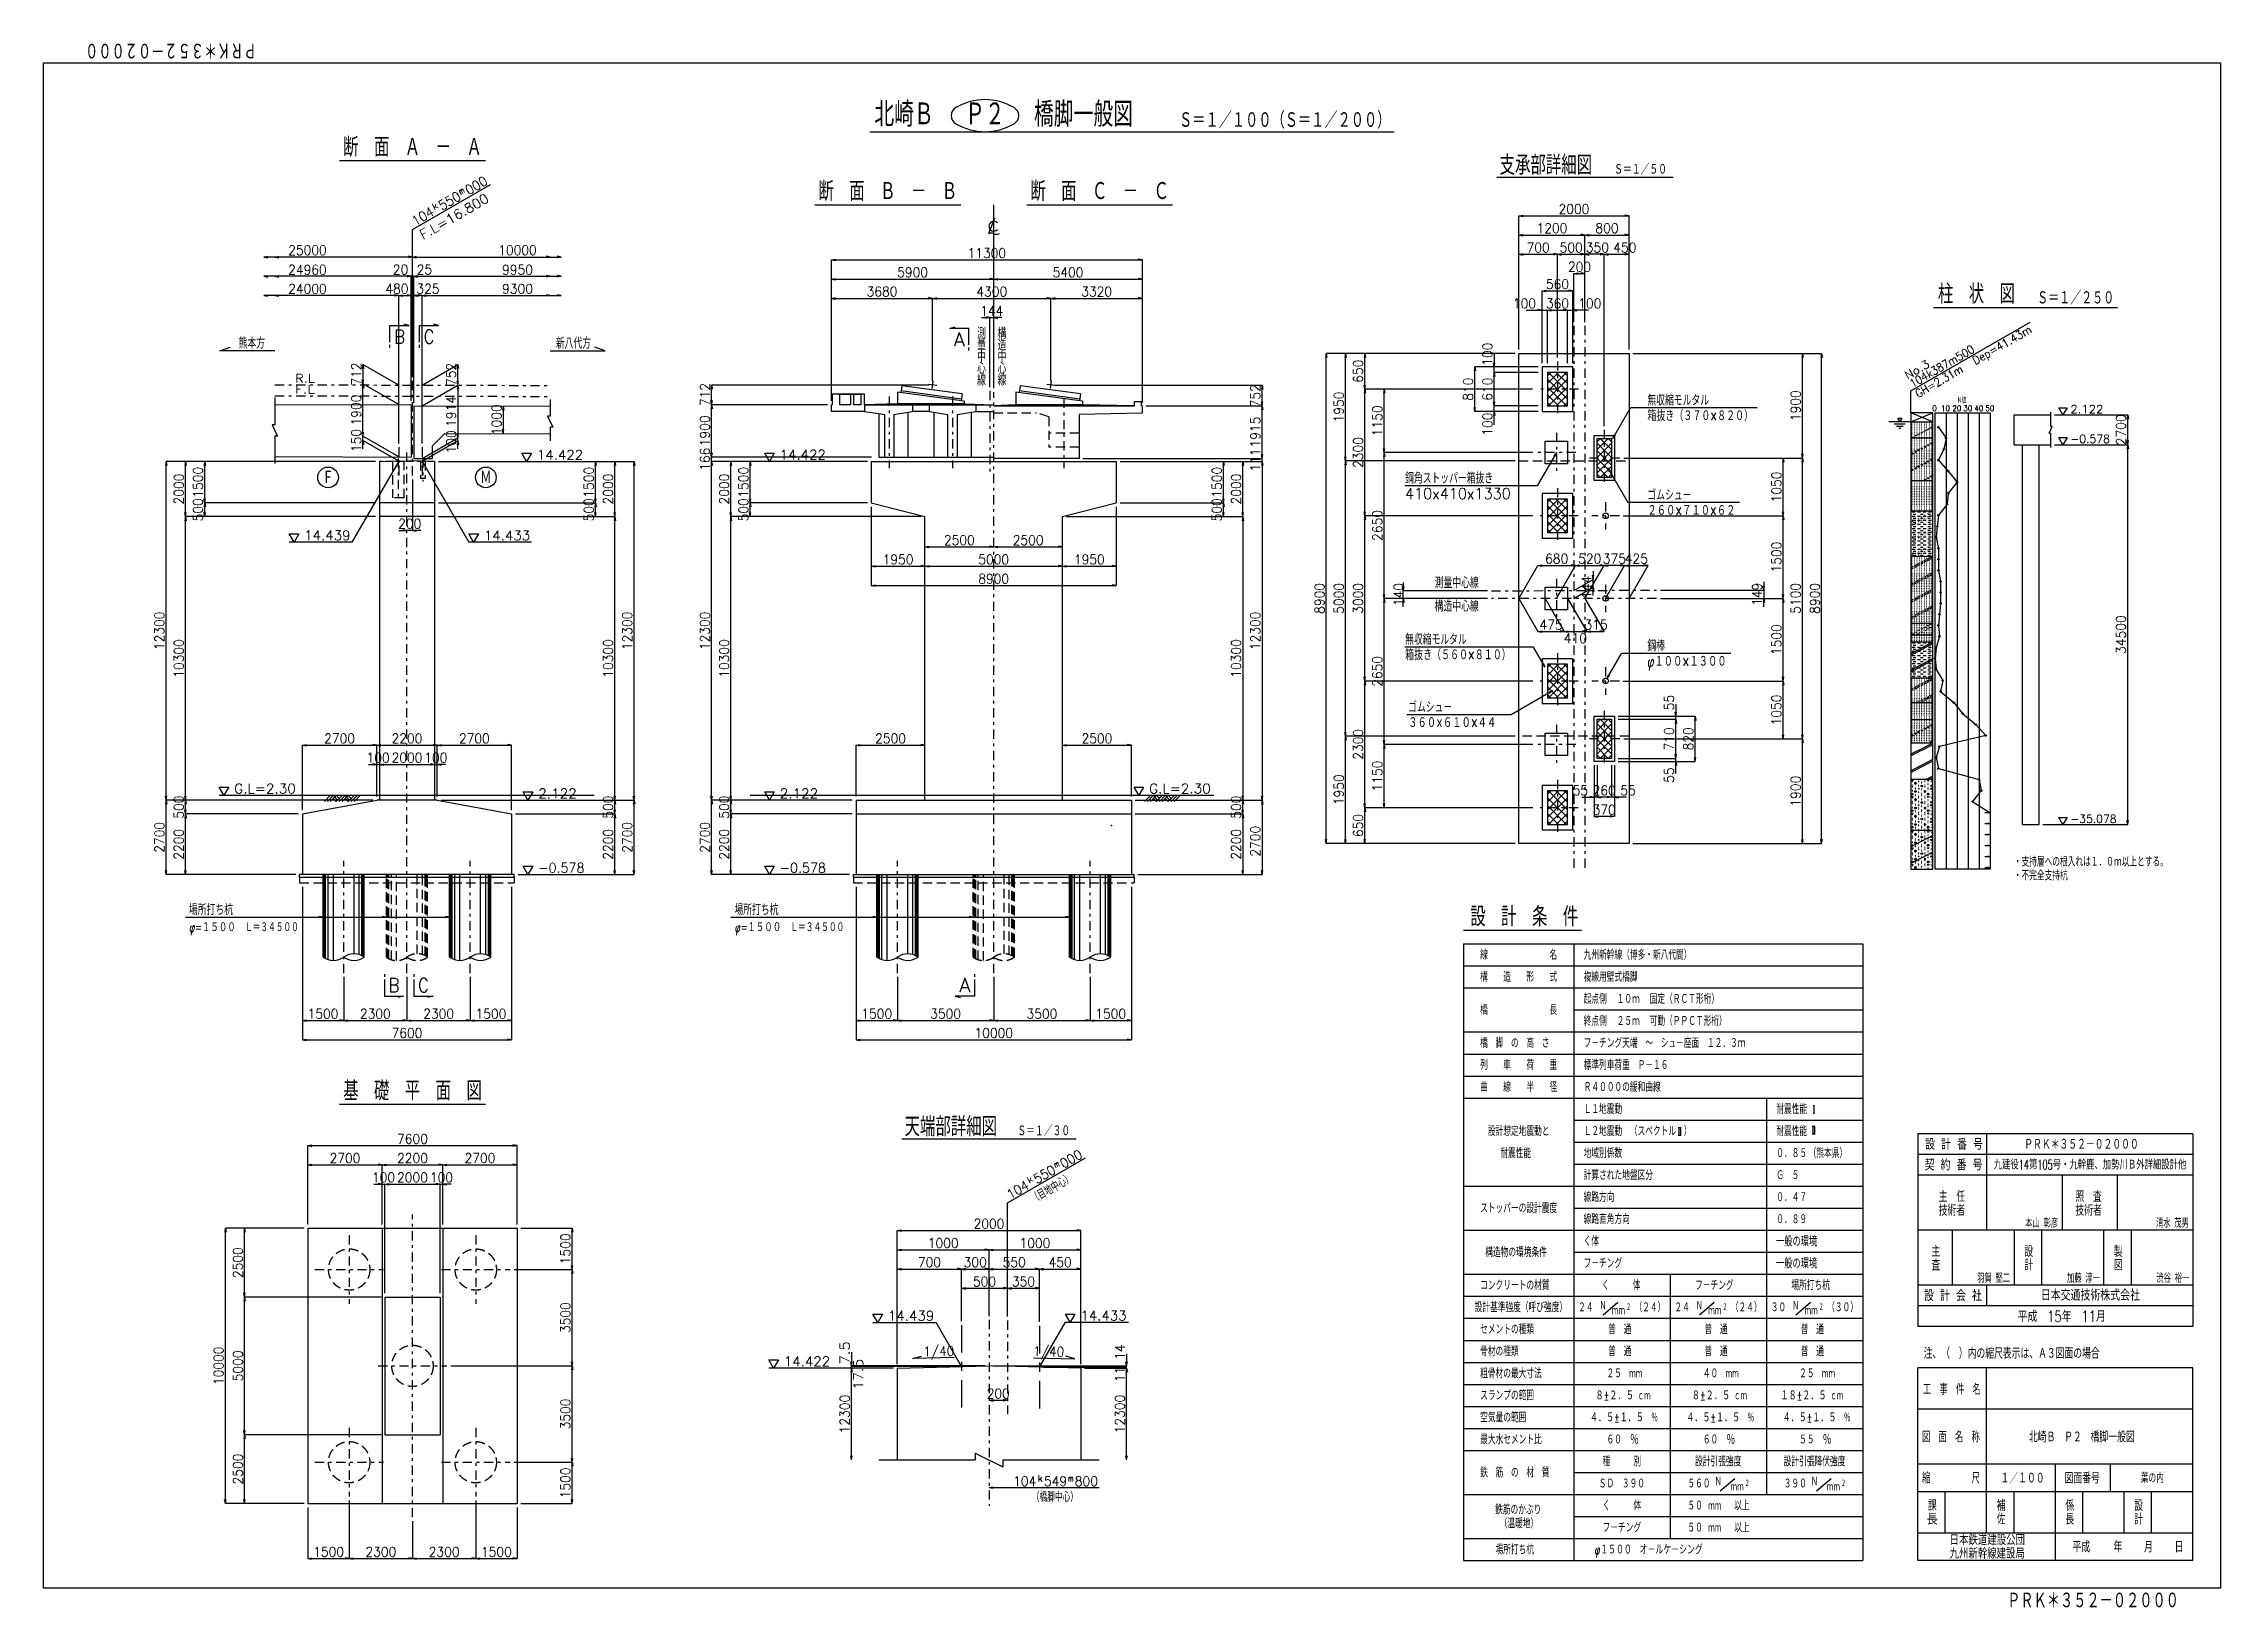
# Model space of a CAD drawing. Extents: x -39050 to 40050, y -28401 to 28401.
import ezdxf
from ezdxf.enums import TextEntityAlignment as Align

# ---------------------------------------------------------------- set-up
doc = ezdxf.new("R2010")
doc.units = 0
doc.header["$LTSCALE"] = 0.2
doc.header["$MEASUREMENT"] = 0
doc.header["$PDSIZE"] = 1
for name, pattern in [('CENTER', [3868.6, 1682, -841, 504.6, -841]), ('DASHED', [2523, 1682, -841]), ('DASHED2', [1892.25, 1261.5, -630.75])]:
    doc.linetypes.add(name, pattern=pattern)
for name, color, linetype in [('LAYER0001', 7, 'Continuous'), ('LAYER0002', 7, 'Continuous'), ('LAYER0003', 7, 'Continuous'), ('LAYER0004', 7, 'Continuous'), ('LAYER0006', 7, 'Continuous'), ('LAYER0011', 7, 'Continuous'), ('LAYER0015', 7, 'Continuous'), ('LAYER0016', 7, 'Continuous'), ('LAYER0019', 7, 'Continuous'), ('LAYER0020', 7, 'Continuous'), ('LAYER0032', 7, 'Continuous'), ('LAYER0035', 7, 'Continuous'), ('LAYER0036', 7, 'Continuous'), ('LAYER0048', 7, 'Continuous'), ('LAYER0051', 7, 'Continuous'), ('LAYER0052', 7, 'Continuous')]:
    doc.layers.add(name, color=color, linetype=linetype)
doc.styles.get("Standard").update_dxf_attribs({"font": 'romans.shx', "width": 0.8, "bigfont": 'bigfont.shx'})

msp = doc.modelspace()

# ---------------------------------------------------------------- texts
at = {"color": 4}
for s, width, p, p2 in [('断\u3000面\u3000Ａ\u3000－\u3000Ａ', 0.687898, (-28164, 24288), (-23124, 24288)), ('断\u3000面\u3000Ｂ\u3000－\u3000Ｂ', 0.692308, (-10894, 22687), (-5854, 22687)), ('断\u3000面\u3000Ｃ\u3000－\u3000Ｃ', 0.692308, (-3194, 22687), (1846, 22687)), ('基\u3000礎\u3000平\u3000面\u3000図', 0.687898, (-28164, -9987), (-23124, -9987))]:
    msp.add_text(s, height=700, dxfattribs=dict(at, width=width)).set_placement(p, p2, align=Align.FIT)
at = {"layer": 'LAYER0001', "color": 6}
for s, width, p, p2 in [('R.L', 1.07234, (-29911, 16090), (-29191, 16089)), ('F.L', 1.145455, (-29913, 15690), (-29193, 15689))]:
    msp.add_text(s, height=300, rotation=359.85103, dxfattribs=dict(at, width=width)).set_placement(p, p2, align=Align.FIT)
at = {"layer": 'LAYER0002', "color": 6, "width": 0.953191}
for p, p2 in [((-32122, 1166), (-29882, 1166)), ((1122, 1166), (3362, 1166))]:
    msp.add_text('G.L=2.30', height=350, dxfattribs=at).set_placement(p, p2, align=Align.FIT)
at = {"layer": 'LAYER0003', "color": 6}
for s, height, rotation, width, p, p2 in [('550', 350, 30, 0.884211, (-24574, 22327), (-23846, 22747)), ('m', 233, 30, 0.646154, (-23890, 22911), (-23729, 23004)), ('000', 350, 30, 0.884211, (-23604, 22887), (-22876, 23307)), ('104', 350, 30, 0.868966, (-25544, 21767), (-24816, 22187)), ('F.L=16.800', 350, 30.00823, 0.94382, (-25257, 21271), (-22833, 22672)), ('k', 233, 30, 1.12, (-24854, 22354), (-24692, 22448)), ('25000', 350, 360, 0.865979, (-30161, 20718), (-28761, 20718)), ('10000', 350, 360, 0.865979, (-22528, 20718), (-21128, 20718)), ('24960', 350, 360, 0.865979, (-30161, 20011), (-28761, 20011)), ('20', 350, 360, 0.908108, (-26359, 20018), (-25799, 20018)), ('25', 350, 360, 0.908108, (-25489, 20018), (-24929, 20018)), ('9950', 350, 360, 0.872727, (-22388, 20011), (-21268, 20011)), ('24000', 350, 360, 0.865979, (-30161, 19317), (-28761, 19317)), ('480', 350, 360, 0.884211, (-26628, 19318), (-25788, 19318)), ('9300', 350, 360, 0.872727, (-22388, 19317), (-21268, 19317)), ('712', 350, 90, 0.884211, (-27514, 15976), (-27514, 16816)), ('752', 350, 90, 0.884211, (-24064, 15966), (-24064, 16806)), ('712', 350, 90, 0.884211, (-14844, 15235), (-14844, 16075)), ('752', 350, 90, 0.884211, (5156, 15187), (5156, 16027)), ('1900', 350, 90, 0.872727, (-27514, 14526), (-27514, 15646)), ('1914', 350, 90, 0.861538, (-24064, 14477), (-24064, 15597)), ('1000', 350, 90, 0.872727, (-22415, 14176), (-22415, 15296)), ('150', 350, 90, 0.884211, (-27514, 13566), (-27514, 14406)), ('100', 350, 90, 0.884211, (-24064, 13510), (-24064, 14350)), ('1900', 350, 90, 0.872727, (-14844, 13774), (-14844, 14894)), ('1915', 350, 90, 0.872727, (5156, 13728), (5156, 14848)), ('166', 350, 90, 0.884211, (-14844, 12881), (-14844, 13721)), ('111', 350, 90, 0.988235, (5156, 12855), (5156, 13695)), ('2000', 350, 90, 0.872727, (-33964, 11658), (-33964, 12778)), ('1500', 350, 90, 0.872727, (-33264, 11908), (-33264, 13028)), ('1500', 350, 90, 0.872727, (-19064, 11908), (-19064, 13028)), ('2000', 350, 90, 0.872727, (-18364, 11658), (-18364, 12778)), ('2000', 350, 90, 0.872727, (-14144, 11658), (-14144, 12778)), ('1500', 350, 90, 0.872727, (-13444, 11908), (-13444, 13028)), ('1500', 350, 90, 0.872727, (3756, 11908), (3756, 13028)), ('2000', 350, 90, 0.872727, (4456, 11658), (4456, 12778)), ('500', 350, 90, 0.884211, (-33264, 11048), (-33264, 11888)), ('500', 350, 90, 0.884211, (-19064, 11048), (-19064, 11888)), ('500', 350, 90, 0.884211, (-13444, 11048), (-13444, 11888)), ('500', 350, 90, 0.884211, (3756, 11048), (3756, 11888)), ('12300', 350, 90, 0.865979, (-34664, 6368), (-34664, 7768)), ('12300', 350, 90, 0.865979, (-17664, 6368), (-17664, 7768)), ('12300', 350, 90, 0.865979, (-14844, 6368), (-14844, 7768)), ('12300', 350, 90, 0.865979, (5156, 6368), (5156, 7768)), ('10300', 350, 90, 0.865979, (-33964, 5368), (-33964, 6768)), ('10300', 350, 90, 0.865979, (-18364, 5368), (-18364, 6768)), ('10300', 350, 90, 0.865979, (-14144, 5368), (-14144, 6768)), ('10300', 350, 90, 0.865979, (4456, 5368), (4456, 6768)), ('500', 350, 90, 0.884211, (-33964, 248), (-33964, 1088)), ('500', 350, 90, 0.884211, (-18364, 248), (-18364, 1088)), ('500', 350, 90, 0.884211, (-14144, 248), (-14144, 1088)), ('500', 350, 90, 0.884211, (4456, 248), (4456, 1088)), ('2700', 350, 90, 0.872727, (-34664, -992), (-34664, 128)), ('2700', 350, 90, 0.872727, (-17664, -992), (-17664, 128)), ('2700', 350, 90, 0.872727, (-14844, -992), (-14844, 128)), ('2200', 350, 90, 0.872727, (-33964, -1242), (-33964, -122)), ('2200', 350, 90, 0.872727, (-18364, -1242), (-18364, -122)), ('2200', 350, 90, 0.872727, (-14144, -1242), (-14144, -122)), ('2200', 350, 90, 0.872727, (4456, -1242), (4456, -122)), ('2700', 350, 90, 0.872727, (5156, -1132), (5156, -12)), ('1500', 350, 90, 0.872727, (-19914, -15937), (-19914, -14817)), ('2500', 350, 90, 0.872727, (-31814, -16437), (-31814, -15317)), ('3500', 350, 90, 0.872727, (-19914, -18437), (-19914, -17317)), ('10000', 350, 90, 0.865979, (-32514, -20327), (-32514, -18927)), ('5000', 350, 90, 0.872727, (-31814, -20187), (-31814, -19067)), ('3500', 350, 90, 0.872727, (-19914, -21937), (-19914, -20817)), ('2500', 350, 90, 0.872727, (-31814, -23937), (-31814, -22817)), ('1500', 350, 90, 0.872727, (-19914, -24437), (-19914, -23317))]:
    msp.add_text(s, height=height, rotation=rotation, dxfattribs=dict(at, width=width)).set_placement(p, p2, align=Align.FIT)
for s, width, p, p2 in [('11300', 0.865979, (-5474, 20617), (-4074, 20617)), ('5900', 0.872727, (-8034, 19917), (-6914, 19917)), ('5400', 0.872727, (-2384, 19917), (-1264, 19917)), ('325', 0.884211, (-25501, 19318), (-24661, 19318)), ('3680', 0.872727, (-9144, 19217), (-8024, 19217)), ('4300', 0.872727, (-5154, 19217), (-4034, 19217)), ('3320', 0.872727, (-1344, 19217), (-224, 19217)), ('144', 0.868966, (-5016, 18517), (-4176, 18517)), ('200', 0.884211, (-26164, 10788), (-25324, 10788)), ('2500', 0.872727, (-6334, 10188), (-5214, 10188)), ('2500', 0.872727, (-3834, 10188), (-2714, 10188)), ('1950', 0.872727, (-8559, 9488), (-7439, 9488)), ('5000', 0.872727, (-5084, 9488), (-3964, 9488)), ('1950', 0.872727, (-1609, 9488), (-489, 9488)), ('8900', 0.872727, (-5084, 8788), (-3964, 8788)), ('2700', 0.872727, (-28854, 2988), (-27734, 2988)), ('2200', 0.872727, (-26404, 2988), (-25284, 2988)), ('2700', 0.872727, (-23954, 2988), (-22834, 2988)), ('2500', 0.872727, (-8834, 2988), (-7714, 2988)), ('2500', 0.872727, (-1334, 2988), (-214, 2988)), ('100', 0.884211, (-27314, 2288), (-26474, 2288)), ('2000', 0.872727, (-26404, 2288), (-25284, 2288)), ('100', 0.884211, (-25214, 2288), (-24374, 2288)), ('1500', 0.872727, (-29454, -7012), (-28334, -7012)), ('2300', 0.872727, (-27554, -7012), (-26434, -7012)), ('2300', 0.872727, (-25254, -7012), (-24134, -7012)), ('1500', 0.872727, (-23354, -7012), (-22234, -7012)), ('1500', 0.872727, (-9334, -7012), (-8214, -7012)), ('3500', 0.872727, (-6834, -7012), (-5714, -7012)), ('3500', 0.872727, (-3334, -7012), (-2214, -7012)), ('1500', 0.872727, (-834, -7012), (286, -7012)), ('7600', 0.872727, (-26404, -7712), (-25284, -7712)), ('10000', 0.865979, (-5224, -7712), (-3824, -7712)), ('7600', 0.872727, (-26204, -11557), (-25084, -11557)), ('2700', 0.872727, (-28654, -12257), (-27534, -12257)), ('100', 0.884211, (-27114, -12957), (-26274, -12957)), ('2200', 0.872727, (-26204, -12257), (-25084, -12257)), ('2000', 0.872727, (-26204, -12957), (-25084, -12957)), ('100', 0.884211, (-25014, -12957), (-24174, -12957)), ('2700', 0.872727, (-23754, -12257), (-22634, -12257)), ('1500', 0.872727, (-29254, -26557), (-28134, -26557)), ('2300', 0.872727, (-27354, -26557), (-26234, -26557)), ('2300', 0.872727, (-25054, -26557), (-23934, -26557)), ('1500', 0.872727, (-23154, -26557), (-22034, -26557))]:
    msp.add_text(s, height=350, dxfattribs=dict(at, width=width)).set_placement(p, p2, align=Align.FIT)
at = {"layer": 'LAYER0004', "color": 6}
for s, height, width, p, p2 in [('熊本方', 400, 0.72, (-31960, 17321), (-31000, 17321)), ('測', 400, 0.857143, (-5128, 17680), (-4808, 17680)), ('量', 400, 0.857143, (-5128, 17255), (-4808, 17255)), ('構', 400, 0.857143, (-4384, 17680), (-4064, 17680)), ('造', 400, 0.857143, (-4384, 17255), (-4064, 17255)), ('心', 400, 0.857143, (-5128, 16405), (-4808, 16405)), ('中', 400, 0.923077, (-5128, 16830), (-4808, 16830)), ('心', 400, 0.857143, (-4384, 16405), (-4064, 16405)), ('中', 400, 0.923077, (-4384, 16830), (-4064, 16830)), ('線', 400, 0.857143, (-5128, 15980), (-4808, 15980)), ('線', 400, 0.857143, (-4384, 15980), (-4064, 15980)), ('14.422', 350, 0.942056, (-21125, 13288), (-19445, 13288)), ('14.422', 350, 0.942056, (-12302, 13293), (-10622, 13293)), ('14.439', 350, 0.950943, (-29576, 10363), (-27896, 10363)), ('14.433', 350, 0.942056, (-23050, 10358), (-21370, 10358)), ('2.122', 350, 0.965517, (-21075, 988), (-19675, 988)), ('2.122', 350, 0.965517, (-12302, 988), (-10902, 988)), ('-0.578', 350, 0.892035, (-21075, -1712), (-19395, -1712)), ('-0.578', 350, 0.892035, (-12302, -1712), (-10622, -1712)), ('場所打ち杭', 400, 0.697674, (-33766, -3257), (-32166, -3257)), ('場所打ち杭', 400, 0.697674, (-13946, -3257), (-12346, -3257)), ('φ=１５００', 350, 0.708861, (-33746, -3869), (-32066, -3869)), ('Ｌ＝３４５００', 350, 0.705882, (-31734, -3869), (-29774, -3869)), ('φ=１５００', 350, 0.708861, (-13926, -3869), (-12246, -3869)), ('Ｌ＝３４５００', 350, 0.705882, (-11914, -3869), (-9954, -3869))]:
    msp.add_text(s, height=height, dxfattribs=dict(at, width=width)).set_placement(p, p2, align=Align.FIT)
for s, height, width, p, p2 in [('新八代方', 400, 0.705882, (-20438, 17321), (-19158, 17321)), ('Ｍ', 500, 0.857143, (-23177, 12393), (-22777, 12393))]:
    msp.add_text(s, height=height, rotation=360, dxfattribs=dict(at, width=width)).set_placement(p, p2, align=Align.FIT)
msp.add_text('Ｆ', height=500, dxfattribs=at).set_placement((-28912, 12393), (-28512, 12393), align=Align.FIT)
at = {"layer": 'LAYER0006', "color": 6}
for s, width, p, p2 in [('B', 0.933333, (-26316, 17505), (-25916, 17505)), ('C', 0.933333, (-25244, 17505), (-24844, 17505)), ('A', 0.988235, (-5974, 17406), (-5574, 17406)), ('B', 0.933333, (-26516, -6049), (-26116, -6049)), ('C', 0.933333, (-25444, -6049), (-25044, -6049)), ('A', 0.988235, (-5774, -6049), (-5374, -6049))]:
    msp.add_text(s, height=500, dxfattribs=dict(at, width=width)).set_placement(p, p2, align=Align.FIT)
at = {"layer": 'LAYER0011', "color": 4, "width": 0.688525}
msp.add_text('設\u3000計\u3000条\u3000件', height=700, dxfattribs=at).set_placement((12794, -3660), (16714, -3660), align=Align.FIT)
at = {"layer": 'LAYER0011', "color": 6}
for s, height, width, p, p2 in [('線\u3000\u3000\u3000\u3000\u3000\u3000\u3000\u3000名', 350, 0.685714, (13150, -4875), (15950, -4875)), ('九州新幹線（博多・新八代間）', 350, 0.7, (16910, -4875), (20830, -4875)), ('構\u3000\u3000造\u3000\u3000形\u3000\u3000式', 350, 0.681818, (13150, -5675), (15950, -5675)), ('複線用壁式橋脚', 350, 0.688525, (16910, -5675), (18870, -5675)), ('起点側', 350, 0.72, (16910, -6475), (17750, -6475)), ('１０ｍ', 350, 0.734694, (18110, -6475), (18950, -6475)), ('固定（ＲＣＴ形桁）', 350, 0.72, (19310, -6475), (21830, -6475)), ('橋\u3000\u3000\u3000\u3000\u3000\u3000\u3000\u3000長', 350, 0.681818, (13150, -6875), (15950, -6875)), ('終点側', 350, 0.72, (16910, -7275), (17750, -7275)), ('２５ｍ', 350, 0.734694, (18110, -7275), (18950, -7275)), ('可動（ＰＰＣＴ形桁）', 350, 0.714286, (19310, -7275), (22110, -7275)), ('橋\u3000脚\u3000の\u3000高\u3000さ', 350, 0.692308, (13150, -8075), (15670, -8075)), ('フ－チング天端\u3000～\u3000シュ－座面\u3000１２．３ｍ', 350, 0.675603, (16910, -8075), (22790, -8075)), ('列\u3000\u3000車\u3000\u3000荷\u3000\u3000重', 350, 0.681818, (13150, -8875), (15950, -8875)), ('標準列車荷重\u3000Ｐ－１６', 350, 0.6875, (16910, -8875), (19990, -8875)), ('曲\u3000\u3000線\u3000\u3000半\u3000\u3000径', 350, 0.681818, (13150, -9675), (15950, -9675)), ('Ｒ４０００の緩和曲線', 350, 0.681818, (16910, -9675), (19710, -9675)), ('Ｌ１地震動', 350, 0.697674, (16910, -10475), (18310, -10475)), ('耐震性能', 350, 0.705882, (23910, -10475), (25030, -10475)), ('設計想定地震動と', 350, 0.695652, (13431, -11275), (15671, -11275)), ('耐震性能', 350, 0.705882, (23910, -11275), (25030, -11275)), ('耐震性能', 350, 0.705882, (13880, -12075), (15000, -12075)), ('地域別係数', 350, 0.697674, (16910, -12075), (18310, -12075)), ('０．８５', 350, 0.727273, (23910, -12075), (25030, -12075)), ('（熊本県）', 350, 0.769231, (25084, -12075), (26484, -12075)), ('計算された地盤区分', 350, 0.683544, (16910, -12875), (19430, -12875)), ('Ｇ\u3000５', 350, 0.75, (23910, -12875), (24750, -12875)), ('線路方向', 350, 0.716418, (16910, -13675), (18030, -13675)), ('０．４７', 350, 0.727273, (23910, -13675), (25030, -13675)), ('ストッパーの設計震度', 350, 0.681818, (13150, -14075), (15950, -14075)), ('線路直角方向', 350, 0.699029, (16910, -14475), (18590, -14475)), ('０．８９', 350, 0.727273, (23910, -14475), (25030, -14475)), ('く体', 350, 0.75, (16910, -15275), (17470, -15275)), ('一般の環境', 375, 0.697674, (23900, -15287), (25400, -15287)), ('構造物の環境条件', 350, 0.685714, (13335, -15675), (15575, -15675)), ('フ－チング', 350, 0.697674, (16910, -16075), (18310, -16075)), ('一般の環境', 375, 0.697674, (23900, -16087), (25400, -16087)), ('コンクリートの材質', 350, 0.683544, (13150, -16875), (15670, -16875)), ('く\u3000\u3000\u3000体', 350, 0.697674, (17570, -16875), (18970, -16875)), ('フ－チング', 350, 0.697674, (20959, -16875), (22359, -16875)), ('場所打ち杭', 350, 0.697674, (24459, -16875), (25859, -16875)), ('設計基準強度（呼び強度）', 350, 0.705882, (12950, -17675), (16310, -17675)), ('２４', 350, 0.8, (16710, -17675), (17270, -17675)), ('Ｎ', 300, 0.923077, (17493, -17603), (17733, -17603)), ('（２４）', 350, 0.8, (18759, -17675), (19879, -17675)), ('２４', 350, 0.8, (20210, -17675), (20770, -17675)), ('Ｎ', 300, 0.923077, (20993, -17603), (21233, -17603)), ('（２４）', 350, 0.8, (22259, -17675), (23379, -17675)), ('３０', 350, 0.827586, (23710, -17675), (24270, -17675)), ('Ｎ', 300, 0.923077, (24493, -17603), (24733, -17603)), ('（３０）', 350, 0.8, (25759, -17675), (26879, -17675)), ('セメントの種類', 350, 0.688525, (13150, -18475), (15110, -18475)), ('普\u3000通', 350, 0.72, (17800, -18475), (18640, -18475)), ('ｍｍ', 300, 0.774194, (17936, -17782), (18416, -17782)), ('普\u3000通', 350, 0.72, (21300, -18475), (22140, -18475)), ('ｍｍ', 300, 0.774194, (21436, -17782), (21916, -17782)), ('普\u3000通', 350, 0.72, (24800, -18475), (25640, -18475)), ('ｍｍ', 300, 0.774194, (24936, -17782), (25416, -17782)), ('骨材の種類', 350, 0.697674, (13150, -19275), (14550, -19275)), ('普\u3000通', 350, 0.72, (17800, -19275), (18640, -19275)), ('普\u3000通', 350, 0.72, (21300, -19275), (22140, -19275)), ('普\u3000通', 350, 0.72, (24800, -19275), (25640, -19275)), ('粗骨材の最大寸法', 350, 0.685714, (13150, -20075), (15390, -20075)), ('２５', 350, 0.8, (17740, -20075), (18300, -20075)), ('４０', 350, 0.827586, (21240, -20075), (21800, -20075)), ('２５', 350, 0.8, (24740, -20075), (25300, -20075)), ('スランプの範囲', 350, 0.694215, (13150, -20875), (15110, -20875)), ('８±２．５', 350, 0.714286, (17340, -20875), (18740, -20875)), ('ｍｍ', 300, 0.774194, (18568, -20075), (19048, -20075)), ('８±２．５', 350, 0.714286, (20840, -20875), (22240, -20875)), ('ｍｍ', 300, 0.774194, (22068, -20075), (22548, -20075)), ('１８±２．５', 350, 0.705882, (24060, -20875), (25740, -20875)), ('ｍｍ', 300, 0.774194, (25568, -20075), (26048, -20075)), ('空気量の範囲', 350, 0.699029, (13150, -21675), (14830, -21675)), ('４．５±１．５', 350, 0.7, (17140, -21675), (19100, -21675)), ('ｃｍ', 300, 0.774194, (18868, -20875), (19348, -20875)), ('４．５±１．５', 350, 0.7, (20640, -21675), (22600, -21675)), ('ｃｍ', 300, 0.774194, (22368, -20875), (22848, -20875)), ('４．５±１．５', 350, 0.7, (24140, -21675), (26100, -21675)), ('ｃｍ', 300, 0.774194, (25868, -20875), (26348, -20875)), ('最大水セメント比', 350, 0.685714, (13150, -22475), (15390, -22475)), ('６０', 350, 0.827586, (17740, -22475), (18300, -22475)), ('％', 400, 0.923077, (18598, -22500), (18918, -22500)), ('％', 300, 0.923077, (19368, -21675), (19608, -21675)), ('６０', 350, 0.827586, (21240, -22475), (21800, -22475)), ('％', 400, 0.923077, (22098, -22500), (22418, -22500)), ('％', 300, 0.923077, (22868, -21675), (23108, -21675)), ('５５', 350, 0.8, (24740, -22475), (25300, -22475)), ('％', 400, 0.923077, (25598, -22500), (25918, -22500)), ('％', 300, 0.923077, (26368, -21675), (26608, -21675)), ('種\u3000\u3000\u3000別', 350, 0.705882, (17600, -23275), (19000, -23275)), ('設計引張強度', 350, 0.692308, (20960, -23275), (22640, -23275)), ('設計引張降伏強度', 350, 0.685714, (24180, -23275), (26420, -23275)), ('鉄\u3000筋\u3000の\u3000材\u3000質', 350, 0.683544, (13150, -23675), (15670, -23675)), ('ＳＤ\u3000３９０', 350, 0.712871, (17460, -24075), (19140, -24075)), ('５６０', 350, 0.765957, (20681, -24075), (21521, -24075)), ('Ｎ', 350, 0.923077, (21660, -24003), (21940, -24003)), ('３９０', 350, 0.765957, (24181, -24075), (25021, -24075)), ('Ｎ', 350, 0.923077, (25160, -24003), (25440, -24003)), ('く\u3000\u3000\u3000体', 350, 0.697674, (17600, -24875), (19000, -24875)), ('ｍｍ', 300, 0.774194, (22246, -24182), (22726, -24182)), ('以上', 350, 0.75, (22386, -24874), (22946, -24874)), ('ｍｍ', 300, 0.774194, (25746, -24182), (26226, -24182)), ('鉄筋のかぶり', 350, 0.712871, (13694, -25025), (15374, -25025)), ('（温暖地）', 350, 0.769231, (13861, -25525), (15261, -25525)), ('フ－チング', 350, 0.697674, (17600, -25675), (19000, -25675)), ('５０', 350, 0.827586, (20681, -24875), (21241, -24875)), ('ｍｍ', 300, 0.774194, (21433, -24875), (21913, -24875)), ('以上', 350, 0.75, (22386, -25674), (22946, -25674)), ('場所打ち杭', 350, 0.697674, (13709, -26475), (15109, -26475)), ('φ１５００\u3000オ－ルケ－シング', 350, 0.677419, (17320, -26475), (21240, -26475)), ('５０', 350, 0.827586, (20681, -25675), (21241, -25675)), ('ｍｍ', 300, 0.774194, (21433, -25675), (21913, -25675))]:
    msp.add_text(s, height=height, dxfattribs=dict(at, width=width)).set_placement(p, p2, align=Align.FIT)
at = {"layer": 'LAYER0011', "color": 6, "width": 0.7}
msp.add_text('Ｌ２地震動\u3000（スペクトル\u3000）', height=350, rotation=360, dxfattribs=at).set_placement((16910, -11275), (20830, -11275), align=Align.FIT)
at = {"layer": 'LAYER0011', "color": 6}
for p, p2 in [((18449, -17615), (18633, -17615)), ((21949, -17615), (22133, -17615)), ((25449, -17615), (25633, -17615)), ((22759, -24015), (22943, -24015)), ((26259, -24015), (26443, -24015))]:
    msp.add_text('２', height=230, dxfattribs=at).set_placement(p, p2, align=Align.FIT)
at = {"layer": 'LAYER0015', "color": 4, "width": 0.687225}
msp.add_text('ＰＲＫ＊３５２－０２０００', height=600, rotation=180, dxfattribs=at).set_placement((-31300, 28450), (-37540, 28450), align=Align.FIT)
at = {"layer": 'LAYER0015', "color": 3}
for s, height, width, p, p2 in [('北崎Ｂ', 900, 0.75, (-8863, 25380), (-6703, 25380)), ('Ｐ２', 900, 0.8, (-5563, 25380), (-4123, 25380)), ('橋脚一般図', 900, 0.705882, (-3063, 25380), (537, 25380)), ('Ｓ＝１／１００（Ｓ＝１／２００）', 600, 0.695652, (2210, 25320), (9890, 25320))]:
    msp.add_text(s, height=height, dxfattribs=dict(at, width=width)).set_placement(p, p2, align=Align.FIT)
at = {"layer": 'LAYER0015', "color": 6}
for s, height, width, p, p2 in [('設 計 番 号', 400, 0.828947, (29317, -11775), (31417, -11775)), ('ＰＲＫ＊３５２－０２０００', 400, 0.687225, (32921, -11775), (37081, -11775)), ('契 約 番 号', 400, 0.828947, (29302, -12525), (31402, -12525)), ('九建役14第105号・九幹鹿、加勢川Ｂ外詳細設計他', 350, 0.701872, (31811, -12493), (38811, -12493)), ('主\u3000任', 400, 0.72, (29811, -13675), (30771, -13675)), ('照\u3000査', 400, 0.72, (34778, -13675), (35738, -13675)), ('技術者', 400, 0.72, (29811, -14175), (30771, -14175)), ('技術者', 400, 0.72, (34778, -14175), (35738, -14175)), ('本山 彰彦', 300, 0.779221, (32955, -14604), (34155, -14604)), ('清水 茂男', 300, 0.789474, (37705, -14604), (38905, -14604)), ('査', 400, 0.857143, (29550, -16162), (29870, -16162)), ('主', 400, 0.857143, (29550, -15669), (29870, -15669)), ('設', 400, 0.857143, (32925, -15669), (33245, -15669)), ('計', 400, 0.857143, (32925, -16162), (33245, -16162)), ('製', 400, 0.857143, (36175, -15669), (36495, -15669)), ('図', 400, 0.923077, (36175, -16162), (36495, -16162)), ('羽賀 堅二', 300, 0.779221, (31205, -16604), (32405, -16604)), ('加藤 淳一', 300, 0.779221, (34472, -16604), (35672, -16604)), ('渋谷 裕一', 300, 0.779221, (37717, -16604), (38917, -16604)), ('設 計 会 社', 400, 0.828947, (29280, -17275), (31380, -17275)), ('日本交通技術株式会社', 400, 0.767045, (33523, -17255), (37123, -17255)), ('平成\u300015年\u300011月', 400, 0.754039, (32684, -18029), (35884, -18029)), ('注、（\u3000）内の縮尺表示は、Ａ３図面の場合', 400, 0.674157, (29264, -19369), (35664, -19369)), ('工\u3000事\u3000件\u3000名', 400, 0.650826, (29240, -20678), (31340, -20678)), ('図\u3000面\u3000名\u3000称', 400, 0.645492, (29207, -22404), (31307, -22404)), ('北崎Ｂ\u3000Ｐ２\u3000橋脚一般図', 400, 0.682464, (33090, -22404), (36930, -22404)), ('縮\u3000\u3000\u3000\u3000\u3000尺', 400, 0.645492, (29207, -23900), (31307, -23900)), ('１／１００', 400, 0.722892, (32061, -23900), (33661, -23900)), ('図面番号', 400, 0.705882, (34386, -23900), (35666, -23900)), ('葉の内', 350, 0.734694, (37154, -23875), (37994, -23875)), ('課', 400, 0.857143, (29418, -24897), (29738, -24897)), ('補', 400, 0.857143, (31918, -24897), (32238, -24897)), ('係', 400, 0.857143, (34418, -24897), (34738, -24897)), ('設', 400, 0.857143, (36918, -24897), (37238, -24897)), ('長', 400, 1.071429, (29378, -25391), (29778, -25391)), ('佐', 400, 0.857143, (31918, -25391), (32238, -25391)), ('長', 400, 0.857143, (34418, -25391), (34738, -25391)), ('計', 400, 0.857143, (36918, -25391), (37238, -25391)), ('日本鉄道建設公団', 380, 0.776978, (30210, -26135), (32946, -26135)), ('平成', 400, 0.75, (34674, -26400), (35314, -26400)), ('年', 400, 0.857143, (36164, -26400), (36484, -26400)), ('九州新幹線建設局', 380, 0.771429, (30207, -26627), (32943, -26627))]:
    msp.add_text(s, height=height, dxfattribs=dict(at, width=width)).set_placement(p, p2, align=Align.FIT)
for s, p, p2 in [('月', (37274, -26400), (37594, -26400)), ('日', (38384, -26400), (38704, -26400))]:
    msp.add_text(s, height=400, dxfattribs=at).set_placement(p, p2, align=Align.FIT)
at = {"layer": 'LAYER0015', "color": 4, "width": 0.687225}
msp.add_text('ＰＲＫ＊３５２－０２０００', height=600, dxfattribs=at).set_placement((32300, -28450), (38540, -28450), align=Align.FIT)
at = {"layer": 'LAYER0016', "color": 4}
for s, height, width, p, p2 in [('支承部詳細図', 700, 0.699029, (13857, 23637), (17217, 23637)), ('Ｓ＝１／５０', 400, 0.712871, (18019, 23637), (19939, 23637))]:
    msp.add_text(s, height=height, dxfattribs=dict(at, width=width)).set_placement(p, p2, align=Align.FIT)
at = {"layer": 'LAYER0019', "color": 6}
for s, width, p, p2 in [('2000', 0.872727, (15999, 22217), (17119, 22217)), ('1200', 0.872727, (15199, 21517), (16319, 21517)), ('800', 0.884211, (17339, 21517), (18179, 21517)), ('700', 0.884211, (14839, 20817), (15679, 20817)), ('500', 0.884211, (16039, 20817), (16879, 20817)), ('350', 0.884211, (16989, 20817), (17829, 20817)), ('450', 0.884211, (17989, 20817), (18829, 20817)), ('560', 0.884211, (15539, 19487), (16379, 19487)), ('200', 0.884211, (16339, 20117), (17179, 20117)), ('100', 0.884211, (14340, 18787), (15180, 18787)), ('360', 0.884211, (15539, 18787), (16379, 18787)), ('100', 0.884211, (16717, 18787), (17557, 18787)), ('680', 0.884211, (15511, 9517), (16351, 9517)), ('520', 0.884211, (16711, 9517), (17551, 9517)), ('375', 0.884211, (17606, 9517), (18446, 9517)), ('425', 0.884211, (18406, 9517), (19246, 9517)), ('475', 0.884211, (15306, 7117), (16146, 7117)), ('315', 0.884211, (16941, 7117), (17781, 7117)), ('410', 0.884211, (16191, 6627), (17031, 6627)), ('55', 0.908108, (16510, 1097), (17070, 1097)), ('260', 0.884211, (17239, 1097), (18079, 1097)), ('55', 0.908108, (18247, 1097), (18807, 1097)), ('370', 0.884211, (17239, 397), (18079, 397))]:
    msp.add_text(s, height=350, dxfattribs=dict(at, width=width)).set_placement(p, p2, align=Align.FIT)
for s, width, p, p2 in [('100', 0.884211, (13589, 16695), (13589, 17535)), ('650', 0.884211, (8889, 16077), (8889, 16917)), ('810', 0.884211, (12889, 15427), (12889, 16267)), ('610', 0.884211, (13589, 15427), (13589, 16267)), ('1950', 0.872727, (8189, 14637), (8189, 15757)), ('1150', 0.872727, (9589, 14137), (9589, 15257)), ('1900', 0.872727, (24789, 14687), (24789, 15807)), ('100', 0.884211, (13589, 14158), (13589, 14998)), ('2300', 0.872727, (8889, 12987), (8889, 14107)), ('1050', 0.872727, (24089, 11737), (24089, 12857)), ('2650', 0.872727, (9589, 10337), (9589, 11457)), ('1500', 0.872727, (24089, 9187), (24089, 10307)), ('8900', 0.872727, (7489, 7687), (7489, 8807)), ('5000', 0.872727, (8189, 7687), (8189, 8807)), ('3000', 0.872727, (8889, 7687), (8889, 8807)), ('140', 0.884211, (10359, 7967), (10359, 8807)), ('144', 0.868966, (17189, 8231), (17189, 9071)), ('149', 0.9, (23389, 7976), (23389, 8816)), ('5100', 0.872727, (24789, 7687), (24789, 8807)), ('8900', 0.872727, (25489, 7687), (25489, 8807)), ('1500', 0.872727, (24089, 6187), (24089, 7307)), ('2650', 0.872727, (9589, 5037), (9589, 6157)), ('55', 0.908108, (20189, 4185), (20189, 4745)), ('1050', 0.872727, (24089, 3637), (24089, 4757)), ('2300', 0.872727, (8889, 2387), (8889, 3507)), ('710', 0.884211, (20189, 2727), (20189, 3567)), ('820', 0.884211, (20889, 2727), (20889, 3567)), ('1950', 0.872727, (8189, 737), (8189, 1857)), ('1150', 0.872727, (9589, 1237), (9589, 2357)), ('55', 0.908108, (20189, 1548), (20189, 2108)), ('1900', 0.872727, (24789, 687), (24789, 1807)), ('650', 0.884211, (8889, -423), (8889, 417))]:
    msp.add_text(s, height=350, rotation=90, dxfattribs=dict(at, width=width)).set_placement(p, p2, align=Align.FIT)
at = {"layer": 'LAYER0020', "color": 6}
for s, width, p, p2 in [('箱抜き（３７０×８２０）', 0.705882, (19227, 14687), (23067, 14687)), ('無収縮モルタル', 0.688525, (19227, 15247), (21467, 15247)), ('鋼角ストッパー箱抜き', 0.689655, (10423, 12417), (13623, 12417)), ('410x410x1330', 0.872727, (10423, 11857), (14263, 11857)), ('ゴムシュ－', 0.714286, (19227, 11807), (20827, 11807)), ('２６０×７１０×６２', 0.689655, (19227, 11247), (22427, 11247)), ('測量中心線', 0.697674, (11499, 8617), (13099, 8617)), ('構造中心線', 0.697674, (11499, 7767), (13099, 7767)), ('箱抜き（５６０×８１０）', 0.705882, (10423, 6003), (14263, 6003)), ('無収縮モルタル', 0.688525, (10423, 6563), (12663, 6563)), ('鋼棒', 0.75, (19227, 6327), (19867, 6327)), ('φ１００×１３００', 0.696774, (19227, 5767), (22107, 5767)), ('ゴムシュ－', 0.714286, (10535, 4103), (12135, 4103)), ('３６０×６１０×４４', 0.689655, (10535, 3543), (13735, 3543))]:
    msp.add_text(s, height=400, dxfattribs=dict(at, width=width)).set_placement(p, p2, align=Align.FIT)
at = {"layer": 'LAYER0032', "color": 4}
for s, height, width, p, p2 in [('天端部詳細図', 700, 0.699029, (-7763, -11287), (-4403, -11287)), ('Ｓ＝１／３０', 400, 0.712871, (-3667, -11287), (-1747, -11287))]:
    msp.add_text(s, height=height, dxfattribs=dict(at, width=width)).set_placement(p, p2, align=Align.FIT)
at = {"layer": 'LAYER0035', "color": 6}
for s, height, rotation, width, p, p2 in [('000', 350, 30, 0.884211, (-1987, -12471), (-1260, -12051)), ('550', 350, 30, 0.884211, (-2957, -13031), (-2230, -12611)), ('m', 233, 30, 0.646154, (-2274, -12448), (-2112, -12355)), ('104', 350, 30, 0.868966, (-3927, -13591), (-3200, -13171)), ('k', 233, 30, 1.12, (-3237, -13004), (-3075, -12911)), ('（目地中心）', 350, 30.00823, 0.75, (-3054, -13748), (-1599, -12908)), ('7.5', 350, 90, 1.07234, (-9764, -19575), (-9764, -18735)), ('14', 350, 90, 0.884211, (236, -19409), (236, -18849)), ('17.5', 350, 90, 1.002985, (-9274, -20491), (-9274, -19371)), ('11', 350, 90, 1.083871, (236, -20221), (236, -19661)), ('12300', 350, 90, 0.865979, (-9764, -22077), (-9764, -20677)), ('12300', 350, 90, 0.865979, (236, -22077), (236, -20677)), ('104', 350, 360, 0.868966, (-3819, -23991), (-2979, -23991)), ('549', 350, 360, 0.9, (-2699, -23991), (-1859, -23991)), ('800', 350, 360, 0.884211, (-1579, -23991), (-739, -23991)), ('（橋脚中心）', 350, 0.00823, 0.75, (-3142, -24563), (-1462, -24563))]:
    msp.add_text(s, height=height, rotation=rotation, dxfattribs=dict(at, width=width)).set_placement(p, p2, align=Align.FIT)
for s, height, width, p, p2 in [('1000', 350, 0.872727, (-6921, -15340), (-5801, -15340)), ('2000', 350, 0.872727, (-5254, -14640), (-4134, -14640)), ('1000', 350, 0.872727, (-3588, -15340), (-2468, -15340)), ('700', 350, 0.884211, (-7281, -16040), (-6441, -16040)), ('300', 350, 0.884211, (-5614, -16040), (-4774, -16040)), ('550', 350, 0.884211, (-4198, -16040), (-3358, -16040)), ('450', 350, 0.884211, (-2531, -16040), (-1691, -16040)), ('500', 350, 0.884211, (-5281, -16740), (-4441, -16740)), ('350', 350, 0.884211, (-3864, -16740), (-3024, -16740)), ('200', 350, 0.884211, (-4781, -20807), (-3941, -20807)), ('k', 233, 1.12, (-2928, -23827), (-2741, -23827)), ('m', 233, 0.646154, (-1815, -23827), (-1629, -23827))]:
    msp.add_text(s, height=height, dxfattribs=dict(at, width=width)).set_placement(p, p2, align=Align.FIT)
at = {"layer": 'LAYER0036', "color": 6}
for s, width, p, p2 in [('14.439', 0.950943, (-8365, -17982), (-6685, -17982)), ('14.433', 0.942056, (-1375, -17974), (305, -17974)), ('14.422', 0.942056, (-12149, -19640), (-10469, -19640))]:
    msp.add_text(s, height=350, dxfattribs=dict(at, width=width)).set_placement(p, p2, align=Align.FIT)
at = {"layer": 'LAYER0036', "color": 6, "width": 0.850633}
for rotation, p, p2 in [(1.4321, (-7075, -19283), (-5956, -19255)), (358.5679, (-3091, -19264), (-1971, -19292))]:
    msp.add_text('1/40', height=350, rotation=rotation, dxfattribs=at).set_placement(p, p2, align=Align.FIT)
at = {"layer": 'LAYER0048', "color": 4, "width": 0.705882}
for s, height, p, p2 in [('柱\u3000状\u3000図', 700, (29784, 18956), (32584, 18956)), ('Ｓ＝１／２５０', 500, (33389, 18916), (36189, 18916))]:
    msp.add_text(s, height=height, dxfattribs=at).set_placement(p, p2, align=Align.FIT)
at = {"layer": 'LAYER0051', "color": 6}
for s, width, p, p2 in [('2700', 0.872727, (36609, 13811), (36609, 14931)), ('34500', 0.865979, (36609, 6231), (36609, 7631))]:
    msp.add_text(s, height=350, rotation=90, dxfattribs=dict(at, width=width)).set_placement(p, p2, align=Align.FIT)
at = {"layer": 'LAYER0052', "color": 6}
for s, height, rotation, width, p, p2 in [('104k387m500', 300, 30, 0.825, (28858, 15889), (31144, 17209)), ('Dep=41.43m', 300, 30, 0.84, (31146, 16726), (33225, 17926)), ('No.3', 300, 30, 0.988235, (28683, 16192), (29514, 16672)), ('GH=2.31m', 300, 30, 0.814545, (29068, 15526), (30730, 16486)), ('・支持層への根入れは１．０ｍ以上とする。', 350, 360, 0.691643, (32540, -1492), (38140, -1492)), ('・不完全支持杭', 350, 360, 0.688525, (32540, -1992), (34500, -1992))]:
    msp.add_text(s, height=height, rotation=rotation, dxfattribs=dict(at, width=width)).set_placement(p, p2, align=Align.FIT)
for s, height, width, p, p2 in [('0', 200, 0.988235, (29580, 15054), (29740, 15054)), ('10', 200, 0.908108, (29900, 15054), (30220, 15054)), ('20', 200, 0.908108, (30311, 15054), (30631, 15054)), ('Ｎ値', 200, 0.75, (30486, 15338), (30806, 15338)), ('30', 200, 0.908108, (30711, 15054), (31031, 15054)), ('40', 200, 0.908108, (31111, 15054), (31431, 15054)), ('50', 200, 0.908108, (31511, 15054), (31831, 15054)), ('2.122', 300, 0.965517, (34596, 14971), (35796, 14971)), ('-0.578', 300, 0.892035, (34596, 13891), (36036, 13891)), ('-35.078', 300, 0.884211, (34596, 91), (36276, 91))]:
    msp.add_text(s, height=height, dxfattribs=dict(at, width=width)).set_placement(p, p2, align=Align.FIT)

# ---------------------------------------------------------------- blocks, each defined once
blk = doc.blocks.new('GROUP_1')
at = {"layer": 'LAYER0015', "color": 1, "linetype": 'Continuous'}
for p, q in [((-39050, 27700), (40050, 27700)), ((-39050, -27700), (-39050, 27700)), ((40050, 27700), (40050, -27700)), ((40050, -27700), (-39050, -27700))]:
    blk.add_line(p, q, dxfattribs=at)
blk = doc.blocks.new('GROUP_2')
at = {"color": 7, "linetype": 'Continuous'}
for p, q in [((-30644, 15547), (-30644, 14547)), ((-30644, 14547), (-30744, 14547)), ((-30744, 14547), (-30544, 14147)), ((-30544, 14147), (-30644, 14147)), ((-30644, 14147), (-30644, 13147))]:
    blk.add_line(p, q, dxfattribs=at)
blk = doc.blocks.new('GROUP_3')
at = {"color": 3, "linetype": 'Continuous'}
for p, q in [((-26144, 13736), (-26144, 13373)), ((-26144, 13273), (-26144, 13173)), ((-26144, 13073), (-26144, 12711))]:
    blk.add_line(p, q, dxfattribs=at)
blk = doc.blocks.new('GROUP_4')
at = {"color": 3, "linetype": 'Continuous'}
for p, q in [((-25294, 13736), (-25294, 13373)), ((-25294, 13273), (-25294, 13173)), ((-25294, 13073), (-25294, 12711))]:
    blk.add_line(p, q, dxfattribs=at)
blk = doc.blocks.new('GROUP_5')
at = {"color": 7, "linetype": 'Continuous'}
for p, q in [((-20644, 15468), (-20644, 14868)), ((-20644, 14868), (-20744, 14868)), ((-20744, 14868), (-20544, 14468)), ((-20544, 14468), (-20644, 14468)), ((-20644, 14468), (-20644, 13968))]:
    blk.add_line(p, q, dxfattribs=at)
blk = doc.blocks.new('GROUP_6')
at = {"layer": 'LAYER0015', "color": 2, "linetype": 'Continuous'}
for centre, radius, start, end in [((-4843, 24280), 2084, 59.56596, 120.43404), ((-5726, 25782), 342, 120.43404, 239.56596), ((-4843, 27284), 2084, 239.56596, 300.43404), ((-3960, 25782), 342, 300.43404, 419.56596)]:
    blk.add_arc(centre, radius, start, end, dxfattribs=at)
blk = doc.blocks.new('GROUP_7')
at = {"layer": 'LAYER0048', "color": 7, "linetype": 'Continuous'}
for p, q in [((33829, 14251), (33929, 14491)), ((33879, 14251), (33829, 14251)), ((33879, 15011), (33879, 14491)), ((33929, 14491), (33879, 14491)), ((33879, 14251), (33879, 13731))]:
    blk.add_line(p, q, dxfattribs=at)
blk = doc.blocks.new('GROUP_8')
at = {"layer": 'LAYER0032', "color": 7, "linetype": 'Continuous'}
for p, q in [((-5194, -22794), (-5194, -23044)), ((-5194, -22794), (-4194, -23294)), ((-8694, -23044), (-5194, -23044)), ((-4194, -23044), (-4194, -23294)), ((-4194, -23044), (-694, -23044))]:
    blk.add_line(p, q, dxfattribs=at)
blk = doc.blocks.new('GROUP_9')
at = {"layer": 'LAYER0032', "color": 3, "linetype": 'Continuous'}
for p, q in [((-5694, -18144), (-5694, -19144)), ((-5694, -19477), (-5694, -19810)), ((-5694, -20144), (-5694, -21144))]:
    blk.add_line(p, q, dxfattribs=at)
blk = doc.blocks.new('GROUP_10')
at = {"layer": 'LAYER0032', "color": 3, "linetype": 'Continuous'}
for p, q in [((-2861, -18173), (-2861, -19173)), ((-2861, -19506), (-2861, -19839)), ((-2861, -20173), (-2861, -21173))]:
    blk.add_line(p, q, dxfattribs=at)
blk = doc.blocks.new('GROUP_11')
at = {"layer": 'LAYER0016', "color": 2, "linetype": 'Continuous'}
for p, q in [((17803, 14057), (17399, 13652)), ((17520, 14057), (17399, 13935)), ((17919, 13369), (17399, 13889)), ((17919, 13889), (17399, 13369)), ((17919, 13087), (17399, 13607)), ((17919, 13607), (17399, 13087)), ((17919, 13652), (17514, 14057)), ((17919, 13935), (17797, 14057)), ((17919, 12804), (17399, 13324)), ((17919, 13324), (17399, 12804)), ((17803, 12637), (17399, 13041)), ((17520, 12637), (17399, 12758)), ((17919, 13041), (17514, 12637)), ((17919, 12758), (17797, 12637))]:
    blk.add_line(p, q, dxfattribs=at)
blk = doc.blocks.new('GROUP_12')
at = {"layer": 'LAYER0016', "color": 2, "linetype": 'Continuous'}
for p, q in [((17803, 3857), (17399, 3452)), ((17520, 3857), (17399, 3735)), ((17919, 3169), (17399, 3689)), ((17919, 3689), (17399, 3169)), ((17919, 2887), (17399, 3407)), ((17919, 3407), (17399, 2887)), ((17919, 3452), (17514, 3857)), ((17919, 3735), (17797, 3857)), ((17919, 2604), (17399, 3124)), ((17919, 3124), (17399, 2604)), ((17803, 2437), (17399, 2841)), ((17520, 2437), (17399, 2558)), ((17919, 2841), (17514, 2437)), ((17919, 2558), (17797, 2437))]:
    blk.add_line(p, q, dxfattribs=at)
blk = doc.blocks.new('GROUP_13')
at = {"layer": 'LAYER0016', "color": 2, "linetype": 'Continuous'}
for p, q in [((15599, 15769), (16286, 16457)), ((15599, 16052), (16003, 16457)), ((15599, 16335), (15720, 16457)), ((15599, 15487), (16319, 16207)), ((15599, 16207), (16319, 15487)), ((15599, 15924), (16286, 15237)), ((15631, 16457), (16319, 15769)), ((15631, 15237), (16319, 15924)), ((15914, 16457), (16319, 16052)), ((16197, 16457), (16319, 16335)), ((15599, 15641), (16003, 15237)), ((15599, 15358), (15720, 15237)), ((15914, 15237), (16319, 15641)), ((16197, 15237), (16319, 15358))]:
    blk.add_line(p, q, dxfattribs=at)
blk = doc.blocks.new('GROUP_14')
at = {"layer": 'LAYER0016', "color": 2, "linetype": 'Continuous'}
for p, q in [((15599, 11169), (16286, 11857)), ((15599, 11452), (16003, 11857)), ((15599, 11735), (15720, 11857)), ((15599, 10887), (16319, 11607)), ((15599, 11607), (16319, 10887)), ((15599, 11324), (16286, 10637)), ((15631, 11857), (16319, 11169)), ((15631, 10637), (16319, 11324)), ((15914, 11857), (16319, 11452)), ((16197, 11857), (16319, 11735)), ((15599, 11041), (16003, 10637)), ((15599, 10758), (15720, 10637)), ((15914, 10637), (16319, 11041)), ((16197, 10637), (16319, 10758))]:
    blk.add_line(p, q, dxfattribs=at)
blk = doc.blocks.new('GROUP_15')
at = {"layer": 'LAYER0016', "color": 2, "linetype": 'Continuous'}
for p, q in [((15599, 5169), (16286, 5857)), ((15599, 5452), (16003, 5857)), ((15599, 5735), (15720, 5857)), ((15599, 4887), (16319, 5607)), ((15599, 5607), (16319, 4887)), ((15631, 5857), (16319, 5169)), ((15914, 5857), (16319, 5452)), ((16197, 5857), (16319, 5735)), ((15599, 5324), (16286, 4637)), ((15599, 5041), (16003, 4637)), ((15599, 4758), (15720, 4637)), ((15631, 4637), (16319, 5324)), ((15914, 4637), (16319, 5041)), ((16197, 4637), (16319, 4758))]:
    blk.add_line(p, q, dxfattribs=at)
blk = doc.blocks.new('GROUP_16')
at = {"layer": 'LAYER0016', "color": 2, "linetype": 'Continuous'}
for p, q in [((15599, 569), (16286, 1257)), ((15599, 852), (16003, 1257)), ((15599, 1135), (15720, 1257)), ((15599, 287), (16319, 1007)), ((15599, 1007), (16319, 287)), ((15631, 1257), (16319, 569)), ((15914, 1257), (16319, 852)), ((16197, 1257), (16319, 1135)), ((15599, 724), (16286, 37)), ((15599, 441), (16003, 37)), ((15599, 158), (15720, 37)), ((15631, 37), (16319, 724)), ((15914, 37), (16319, 441)), ((16197, 37), (16319, 158))]:
    blk.add_line(p, q, dxfattribs=at)
blk = doc.blocks.new('GROUP_17')
at = {"color": 7, "linetype": 'DASHED'}
for p, q in [((-26369, 13230), (-26369, 11905)), ((-25959, 13240), (-25959, 11905)), ((-25959, 11905), (-26369, 11905))]:
    blk.add_line(p, q, dxfattribs=at)
at = {"color": 7, "linetype": 'CENTER'}
blk.add_line((-26164, 13330), (-26164, 11780), dxfattribs=at)
blk = doc.blocks.new('_OPEN30')
at = {"layer": 'LAYER0003', "color": 0, "linetype": 'Continuous'}
for q in [(-0.97, 0.26), (-0.97, -0.26)]:
    blk.add_line((0, 0), q, dxfattribs=at)

# ---------------------------------------------------------------- linework, layer by layer
at = {"color": 4, "linetype": 'Continuous'}
for p, q in [((-28294, 24148), (-22994, 24148)), ((-11024, 22547), (-5724, 22547)), ((-3324, 22547), (1976, 22547)), ((-6596, 15976), (-6893, 16016)), ((-6761, 15868), (-6724, 16145)), ((-2296, 15976), (-2593, 16016)), ((-2461, 15868), (-2424, 16145)), ((-28294, -10127), (-22994, -10127))]:
    msp.add_line(p, q, dxfattribs=at)
at = {"color": 7, "linetype": 'CENTER'}
for p, q in [((-25644, 12715), (-25644, 16148)), ((-8324, 15581), (-8324, 12979)), ((-6024, 15581), (-6024, 12979)), ((-4524, -5362), (-4524, 15744)), ((-1974, 15501), (-1974, 12978)), ((-25844, -5359), (-25844, 13718)), ((-25269, 13330), (-25269, 12499)), ((-28144, -5359), (-28144, -1282)), ((-23544, -5359), (-23544, -1282)), ((-8024, -5359), (-8024, -1282)), ((-1024, -5359), (-1024, -1282)), ((-25644, -25127), (-25644, -14127)), ((-27944, -14877), (-27944, -17377)), ((-23344, -14877), (-23344, -17377)), ((-29194, -16127), (-26694, -16127)), ((-24594, -16127), (-22094, -16127)), ((-26894, -19627), (-24394, -19627)), ((-27944, -21877), (-27944, -24377)), ((-23344, -21877), (-23344, -24377)), ((-29194, -23127), (-26694, -23127)), ((-24594, -23127), (-22094, -23127))]:
    msp.add_line(p, q, dxfattribs=at)
at = {"color": 7, "linetype": 'Continuous'}
for p, q in [((-7869, 15973), (-7902, 15726)), ((-5669, 15677), (-7869, 15973)), ((-3569, 15973), (-3602, 15726)), ((-1369, 15677), (-3569, 15973)), ((-8023, 15321), (-9224, 15284)), ((-5603, 15416), (-8023, 15742)), ((-8023, 15742), (-8023, 15321)), ((-5603, 15321), (-8023, 15321)), ((-5694, 15489), (-7894, 15785)), ((-5669, 15677), (-5702, 15429)), ((-5603, 15416), (-5603, 15321)), ((-5603, 15321), (-4524, 15284)), ((-3723, 15281), (-4524, 15244)), ((-3723, 15742), (-3723, 15281)), ((-1303, 15416), (-3723, 15742)), ((-1303, 15281), (-3723, 15281)), ((-1394, 15489), (-3594, 15785)), ((-1369, 15677), (-1402, 15429)), ((-1303, 15416), (-1303, 15281)), ((576, 15244), (-1303, 15281)), ((-28847, -4813), (-28847, -1882)), ((-28801, -4838), (-28801, -1882)), ((-28707, -4875), (-28707, -1882)), ((-28519, -4903), (-28519, -1882)), ((-27769, -4661), (-27769, -1882)), ((-27582, -4689), (-27582, -1882)), ((-27488, -4726), (-27488, -1882)), ((-27441, -4751), (-27441, -1882)), ((-24247, -4813), (-24247, -1882)), ((-24201, -4838), (-24201, -1882)), ((-24107, -4875), (-24107, -1882)), ((-23919, -4903), (-23919, -1882)), ((-23169, -4661), (-23169, -1882)), ((-22982, -4689), (-22982, -1882)), ((-22888, -4726), (-22888, -1882)), ((-22841, -4751), (-22841, -1882)), ((-8727, -4813), (-8727, -1882)), ((-8680, -4838), (-8680, -1882)), ((-8587, -4875), (-8587, -1882)), ((-8399, -4903), (-8399, -1882)), ((-7649, -4661), (-7649, -1882)), ((-7462, -4689), (-7462, -1882)), ((-7368, -4726), (-7368, -1882)), ((-7321, -4751), (-7321, -1882)), ((-1727, -4813), (-1727, -1882)), ((-1680, -4838), (-1680, -1882)), ((-1587, -4875), (-1587, -1882)), ((-1399, -4903), (-1399, -1882)), ((-649, -4661), (-649, -1882)), ((-462, -4689), (-462, -1882)), ((-368, -4726), (-368, -1882)), ((-321, -4751), (-321, -1882))]:
    msp.add_line(p, q, dxfattribs=at)
at = {"color": 6, "linetype": 'Continuous'}
for p, q in [((-30644, 15297), (-25694, 15284)), ((-25694, 15284), (-25694, 13384)), ((-25594, 15244), (-25594, 13327)), ((-25594, 15244), (-20644, 15231)), ((-10424, 15034), (-10424, 15284)), ((-10394, 15284), (-10424, 15284)), ((-9224, 15034), (-10424, 15034)), ((-10394, 15684), (-9224, 15684)), ((-10394, 15684), (-10394, 15284)), ((-10174, 15684), (-10174, 15654)), ((-9299, 15654), (-10174, 15654)), ((-10124, 15654), (-10124, 15284)), ((-9724, 15284), (-10124, 15284)), ((-9724, 15654), (-9724, 15284)), ((-9624, 15654), (-9624, 15284)), ((-9349, 15284), (-9624, 15284)), ((-9349, 15654), (-9349, 15284)), ((-9299, 15684), (-9299, 15654)), ((-9224, 15284), (-9224, 15684)), ((-9224, 15284), (-4524, 15284)), ((-9224, 15284), (-9224, 15034)), ((-9224, 15034), (-8699, 14962)), ((-7649, 15008), (-7474, 15034)), ((-7474, 15284), (-7474, 15034)), ((-6874, 15034), (-7474, 15034)), ((-6874, 15284), (-6874, 15034)), ((-6874, 15034), (-6699, 15008)), ((-5349, 15008), (-5174, 15034)), ((-5174, 15284), (-5174, 15034)), ((-5174, 15034), (-4524, 15034)), ((-4524, 15244), (576, 15244)), ((846, 15394), (576, 15394)), ((576, 15394), (576, 15244)), ((846, 15244), (846, 15394)), ((846, 15244), (876, 15244)), ((876, 14994), (876, 15244)), ((-24463, 14241), (-20644, 14231)), ((-8699, 14962), (-8699, 13384)), ((-8699, 14962), (-8499, 14934)), ((-8499, 14934), (-8499, 13383)), ((-8149, 14934), (-7649, 15008)), ((-8149, 14934), (-8149, 13383)), ((-7649, 15008), (-7649, 13383)), ((-6699, 15008), (-6199, 14934)), ((-6699, 15008), (-6699, 13383)), ((-6199, 14934), (-6199, 13383)), ((-5849, 14934), (-5349, 15008)), ((-5849, 14934), (-5849, 13383)), ((-5349, 15008), (-5349, 13383)), ((-1424, 14944), (876, 14994)), ((-1424, 14911), (-1424, 13329)), ((-24919, 13327), (-24919, 13784)), ((-30644, 13397), (-25694, 13384)), ((-26844, 13218), (-25844, 13243)), ((-26844, 13218), (-26844, 918)), ((-24844, 13218), (-25844, 13243)), ((-25594, 13329), (-24919, 13329)), ((-24844, 13218), (-24844, 918)), ((-8974, 13218), (-74, 13218)), ((-8974, 13218), (-8974, 11718)), ((-8699, 13384), (-4524, 13384)), ((-1424, 13329), (-4524, 13329)), ((-74, 13218), (-74, 11718)), ((-24844, 11718), (-26844, 11718)), ((-24844, 11218), (-26844, 11218)), ((-8974, 11718), (-7024, 11218)), ((-7024, 918), (-7024, 11218)), ((-2024, 11218), (-74, 11718)), ((-2024, 918), (-2024, 11218)), ((-29644, 418), (-26944, 918)), ((-24744, 918), (-26944, 918)), ((-24744, 918), (-22044, 418)), ((-9524, 918), (476, 918)), ((-9524, 918), (-9524, -1782)), ((476, 918), (476, -1782)), ((-29644, 418), (-29644, -1782)), ((-22044, 418), (-22044, -1782)), ((-9524, 418), (476, 418)), ((-21944, -1782), (-29744, -1782)), ((-29744, -1882), (-29744, -1782)), ((-29744, -1882), (-21944, -1882)), ((-28894, -4782), (-28894, -1882)), ((-27394, -4782), (-27394, -1882)), ((-24294, -4782), (-24294, -1882)), ((-22794, -4782), (-22794, -1882)), ((-21944, -1882), (-21944, -1782)), ((-9624, -1782), (576, -1782)), ((-9624, -1882), (-9624, -1782)), ((-9624, -1882), (576, -1882)), ((-8774, -4782), (-8774, -1882)), ((-7274, -4782), (-7274, -1882)), ((-1774, -4782), (-1774, -1882)), ((-274, -4782), (-274, -1882)), ((576, -1882), (576, -1782)), ((-29444, -14627), (-21844, -14627)), ((-29444, -14627), (-29444, -24627)), ((-26744, -14627), (-26744, -24627)), ((-24544, -14627), (-24544, -24627)), ((-21844, -14627), (-21844, -24627)), ((-26644, -17127), (-26644, -22127)), ((-26644, -17127), (-24644, -17127)), ((-24644, -17127), (-24644, -22127)), ((-26644, -22127), (-24644, -22127)), ((-29444, -24627), (-21844, -24627))]:
    msp.add_line(p, q, dxfattribs=at)
at = {"color": 2, "linetype": 'CENTER'}
msp.add_line((-4668, 15784), (-4668, 12728), dxfattribs=at)
at = {"color": 6, "linetype": 'DASHED'}
for p, q in [((-4524, 14994), (-2974, 14994)), ((-2524, 14844), (-2974, 14994)), ((-2524, 14844), (-2524, 13744)), ((-1424, 14244), (-2524, 14244)), ((-1424, 13744), (-2524, 13744)), ((-29744, -1882), (-29744, -2082)), ((-29744, -2082), (-21944, -2082)), ((-26594, -1882), (-26594, -1782)), ((-26594, -4782), (-26594, -1882)), ((-25094, -1882), (-25094, -1782)), ((-25094, -4782), (-25094, -1882)), ((-21944, -1882), (-21944, -2082)), ((-9624, -1882), (-9624, -2082)), ((-9624, -2082), (576, -2082)), ((-5274, -1882), (-5274, -1782)), ((-5274, -4782), (-5274, -1882)), ((-3774, -1882), (-3774, -1782)), ((-3774, -4782), (-3774, -1882)), ((576, -1882), (576, -2082))]:
    msp.add_line(p, q, dxfattribs=at)
at = {"color": 7, "linetype": 'DASHED2'}
for p, q in [((-24844, 13218), (-26844, 13218)), ((-28847, -1882), (-28847, -1782)), ((-28801, -1882), (-28801, -1782)), ((-28707, -1882), (-28707, -1782)), ((-28519, -1882), (-28519, -1782)), ((-27769, -1882), (-27769, -1782)), ((-27582, -1882), (-27582, -1782)), ((-27488, -1882), (-27488, -1782)), ((-27441, -1882), (-27441, -1782)), ((-24247, -1882), (-24247, -1782)), ((-24201, -1882), (-24201, -1782)), ((-24107, -1882), (-24107, -1782)), ((-23919, -1882), (-23919, -1782)), ((-23169, -1882), (-23169, -1782)), ((-22982, -1882), (-22982, -1782)), ((-22888, -1882), (-22888, -1782)), ((-22841, -1882), (-22841, -1782)), ((-8727, -1882), (-8727, -1782)), ((-8680, -1882), (-8680, -1782)), ((-8587, -1882), (-8587, -1782)), ((-8399, -1882), (-8399, -1782)), ((-7649, -1882), (-7649, -1782)), ((-7462, -1882), (-7462, -1782)), ((-7368, -1882), (-7368, -1782)), ((-7321, -1882), (-7321, -1782)), ((-1727, -1882), (-1727, -1782)), ((-1680, -1882), (-1680, -1782)), ((-1587, -1882), (-1587, -1782)), ((-1399, -1882), (-1399, -1782)), ((-649, -1882), (-649, -1782)), ((-462, -1882), (-462, -1782)), ((-368, -1882), (-368, -1782)), ((-321, -1882), (-321, -1782))]:
    msp.add_line(p, q, dxfattribs=at)
at = {"color": 7, "linetype": 'DASHED'}
for p, q in [((-25349, 13231), (-25349, 12599)), ((-25189, 13227), (-25189, 12599)), ((-25189, 12599), (-25349, 12599)), ((-26547, -1882), (-26547, -1782)), ((-26547, -4813), (-26547, -1882)), ((-26501, -1882), (-26501, -1782)), ((-26501, -4838), (-26501, -1882)), ((-26407, -1882), (-26407, -1782)), ((-26407, -4875), (-26407, -1882)), ((-26219, -1882), (-26219, -1782)), ((-26219, -4903), (-26219, -1882)), ((-25469, -1882), (-25469, -1782)), ((-25469, -4661), (-25469, -1882)), ((-25282, -1882), (-25282, -1782)), ((-25282, -4689), (-25282, -1882)), ((-25188, -1882), (-25188, -1782)), ((-25188, -4726), (-25188, -1882)), ((-25141, -1882), (-25141, -1782)), ((-25141, -4751), (-25141, -1882)), ((-5227, -1882), (-5227, -1782)), ((-5227, -4813), (-5227, -1882)), ((-5180, -1882), (-5180, -1782)), ((-5180, -4838), (-5180, -1882)), ((-5087, -1882), (-5087, -1782)), ((-5087, -4875), (-5087, -1882)), ((-4899, -1882), (-4899, -1782)), ((-4899, -4903), (-4899, -1882)), ((-4149, -1882), (-4149, -1782)), ((-4149, -4661), (-4149, -1882)), ((-3962, -1882), (-3962, -1782)), ((-3962, -4689), (-3962, -1882)), ((-3868, -1882), (-3868, -1782)), ((-3868, -4726), (-3868, -1882)), ((-3821, -1882), (-3821, -1782)), ((-3821, -4751), (-3821, -1882))]:
    msp.add_line(p, q, dxfattribs=at)
at = {"color": 6, "linetype": 'DASHED2'}
for p, q in [((-28894, -1882), (-28894, -1782)), ((-27394, -1882), (-27394, -1782)), ((-24294, -1882), (-24294, -1782)), ((-22794, -1882), (-22794, -1782)), ((-8774, -1882), (-8774, -1782)), ((-7274, -1882), (-7274, -1782)), ((-1774, -1882), (-1774, -1782)), ((-274, -1882), (-274, -1782))]:
    msp.add_line(p, q, dxfattribs=at)
at = {"color": 6, "linetype": 'DASHED'}
for centre in [(-27944, -16127), (-23344, -16127), (-25644, -19627), (-27944, -23127), (-23344, -23127)]:
    msp.add_circle(centre, 750, dxfattribs=at)
at = {"color": 6, "linetype": 'Continuous'}
for centre, start, end in [((-27769, -5302), 54.22337, 125.77663), ((-23169, -5302), 54.22337, 125.77663), ((-7649, -5302), 54.22337, 125.77663), ((-649, -5302), 54.22337, 125.77663), ((-28519, -4262), 234.22337, 305.77663), ((-27769, -4262), 234.22337, 305.77663), ((-23919, -4262), 234.22337, 305.77663), ((-23169, -4262), 234.22337, 305.77663), ((-8399, -4262), 234.22337, 305.77663), ((-7649, -4262), 234.22337, 305.77663), ((-1399, -4262), 234.22337, 305.77663), ((-649, -4262), 234.22337, 305.77663)]:
    msp.add_arc(centre, 641, start, end, dxfattribs=at)
at = {"color": 6, "linetype": 'DASHED'}
for centre, start, end in [((-25469, -5302), 54.22337, 125.77663), ((-4149, -5302), 54.22337, 125.77663), ((-26219, -4262), 234.22337, 305.77663), ((-25469, -4262), 234.22337, 305.77663), ((-4899, -4262), 234.22337, 305.77663), ((-4149, -4262), 234.22337, 305.77663)]:
    msp.add_arc(centre, 641, start, end, dxfattribs=at)
at = {"layer": 'LAYER0001', "color": 4, "linetype": 'CENTER'}
msp.add_line((-30644, 16009), (-20644, 15983), dxfattribs=at)
at = {"layer": 'LAYER0001', "color": 7, "linetype": 'CENTER'}
msp.add_line((-30644, 15609), (-20644, 15583), dxfattribs=at)
at = {"layer": 'LAYER0002', "color": 2, "linetype": 'Continuous'}
for p, q in [((-32668, 1396), (-32321, 1396)), ((-32494, 1096), (-32668, 1396)), ((-32321, 1396), (-32494, 1096)), ((576, 1396), (922, 1396)), ((749, 1096), (576, 1396)), ((922, 1396), (749, 1096))]:
    msp.add_line(p, q, dxfattribs=at)
at = {"layer": 'LAYER0002', "color": 7, "linetype": 'Continuous'}
for p, q in [((-32668, 1096), (-19044, 1096)), ((-28622, 1096), (-28846, 873)), ((-28514, 1096), (-28738, 873)), ((-28406, 1096), (-28630, 873)), ((-28530, 1096), (-28360, 926)), ((-28522, 980), (-28414, 872)), ((-28422, 1096), (-28306, 980)), ((-28189, 1096), (-28414, 872)), ((-28081, 1096), (-28306, 872)), ((-27973, 1096), (-28198, 872)), ((-28099, 1096), (-27928, 925)), ((-28090, 979), (-27982, 871)), ((-27991, 1096), (-27874, 979)), ((-27756, 1096), (-27982, 871)), ((-27648, 1096), (-27874, 871)), ((-27539, 1096), (-27766, 870)), ((-13374, 1096), (3476, 1096)), ((1179, 1096), (954, 873)), ((1287, 1096), (1062, 873)), ((1395, 1096), (1170, 873)), ((1271, 1096), (1441, 926)), ((1279, 980), (1386, 872)), ((1379, 1096), (1495, 980)), ((1612, 1096), (1386, 872)), ((1720, 1096), (1494, 872)), ((1828, 1096), (1602, 872)), ((1702, 1096), (1873, 925)), ((1711, 979), (1818, 871)), ((1810, 1096), (1927, 979)), ((2045, 1096), (1818, 871)), ((2153, 1096), (1926, 871)), ((2262, 1096), (2034, 870))]:
    msp.add_line(p, q, dxfattribs=at)
at = {"layer": 'LAYER0003', "color": 2, "linetype": 'Continuous'}
for p, q in [((-25644, 21648), (-22811, 23284)), ((-4524, 15884), (-4524, 22547)), ((-25644, 16288), (-25644, 21648)), ((-30644, 20648), (-31044, 20648)), ((-25644, 20648), (-30644, 20648)), ((-25644, 20648), (-20644, 20648)), ((-20644, 20648), (-20244, 20648)), ((-30644, 19948), (-31044, 19948)), ((-25694, 19948), (-30644, 19948)), ((-25694, 19948), (-25594, 19948)), ((-25694, 15424), (-25694, 19948)), ((-25594, 15351), (-25594, 19948)), ((-25594, 19948), (-20644, 19948)), ((-20644, 19948), (-20244, 19948)), ((-10424, 15424), (-10424, 20547)), ((-10424, 20547), (876, 20547)), ((-10424, 19847), (-4524, 19847)), ((-4524, 19847), (876, 19847)), ((876, 15351), (876, 20547)), ((-30644, 19252), (-31044, 19252)), ((-26144, 19252), (-30644, 19252)), ((-26144, 13876), (-26144, 19252)), ((-26144, 19252), (-25694, 19252)), ((-25294, 19252), (-25594, 19252)), ((-25294, 13876), (-25294, 19252)), ((-25294, 19252), (-20644, 19252)), ((-20644, 19252), (-20244, 19252)), ((-10424, 19147), (-6744, 19147)), ((-6744, 16136), (-6744, 19147)), ((-6744, 19147), (-2444, 19147)), ((-2444, 16136), (-2444, 19147)), ((-2444, 19147), (876, 19147)), ((-4968, 18447), (-4668, 18447)), ((-4668, 15924), (-4668, 18447)), ((-4668, 18447), (-4524, 18447)), ((-4224, 18447), (-4524, 18447)), ((-27444, 16748), (-27444, 16036)), ((-26144, 15998), (-27444, 16748)), ((-25294, 15995), (-23994, 16746)), ((-23994, 15994), (-23994, 16746)), ((-27444, 14136), (-27444, 16036)), ((-26144, 15286), (-27444, 16036)), ((-25294, 15243), (-23994, 15994)), ((-23994, 15994), (-23994, 14080)), ((-6884, 15996), (-14774, 15996)), ((-14774, 15284), (-14774, 15996)), ((-2304, 15996), (5226, 15996)), ((5226, 15244), (5226, 15996)), ((-22345, 15236), (-22345, 14236)), ((-10564, 15284), (-14774, 15284)), ((-14774, 13384), (-14774, 15284)), ((1016, 15244), (5226, 15244)), ((5226, 13329), (5226, 15244)), ((-27444, 13986), (-27444, 14136)), ((-26144, 13386), (-27444, 14136)), ((-27444, 13686), (-27444, 13986)), ((-26144, 13236), (-27444, 13986)), ((-25294, 13329), (-23994, 14080)), ((-25294, 13229), (-23994, 13980)), ((-23994, 13980), (-23994, 14080)), ((-23994, 13680), (-23994, 13980)), ((-26984, 13218), (-34594, 13218)), ((-34594, 918), (-34594, 13218)), ((-33894, 11218), (-33894, 13218)), ((-33194, 11718), (-33194, 13218)), ((-24704, 13218), (-17594, 13218)), ((-18994, 11718), (-18994, 13218)), ((-18294, 11218), (-18294, 13218)), ((-17594, 918), (-17594, 13218)), ((-8966, 13384), (-14774, 13384)), ((-14774, 13218), (-14774, 13384)), ((-9114, 13218), (-14774, 13218)), ((-14774, 918), (-14774, 13218)), ((-14074, 11218), (-14074, 13218)), ((-13374, 11718), (-13374, 13218)), ((-1286, 13329), (5226, 13329)), ((66, 13218), (5226, 13218)), ((3826, 11718), (3826, 13218)), ((4526, 11218), (4526, 13218)), ((5226, 13218), (5226, 13329)), ((5226, 13218), (5226, 918)), ((-25644, 12570), (-25644, 10718)), ((-26984, 11218), (-33894, 11218)), ((-33894, 918), (-33894, 11218)), ((-26984, 11718), (-33194, 11718)), ((-33194, 11218), (-33194, 11718)), ((-24704, 11718), (-18994, 11718)), ((-24704, 11218), (-18294, 11218)), ((-18994, 11218), (-18994, 11718)), ((-18294, 918), (-18294, 11218)), ((-7164, 11218), (-14074, 11218)), ((-14074, 918), (-14074, 11218)), ((-9114, 11718), (-13374, 11718)), ((-13374, 11218), (-13374, 11718)), ((-8974, 11578), (-8974, 8718)), ((-1884, 11218), (4526, 11218)), ((-74, 11578), (-74, 8718)), ((66, 11718), (3826, 11718)), ((3826, 11218), (3826, 11718)), ((4526, 11218), (4526, 918)), ((-26144, 10718), (-25844, 10718)), ((-25644, 10718), (-25844, 10718)), ((-25344, 10718), (-25644, 10718)), ((-7024, 10118), (-4524, 10118)), ((-4524, 10118), (-2024, 10118)), ((-8974, 9418), (-7024, 9418)), ((-8974, 8718), (-74, 8718)), ((-7024, 9418), (-2024, 9418)), ((-2024, 9418), (-74, 9418)), ((-29644, 558), (-29644, 2918)), ((-29644, 2918), (-26944, 2918)), ((-26944, 1058), (-26944, 2918)), ((-26944, 2918), (-24744, 2918)), ((-24744, 1058), (-24744, 2918)), ((-24744, 2918), (-22044, 2918)), ((-22044, 558), (-22044, 2918)), ((-9524, 1058), (-9524, 2918)), ((-9524, 2918), (-7024, 2918)), ((-2024, 2918), (476, 2918)), ((476, 1058), (476, 2918)), ((-27244, 2218), (-26944, 2218)), ((-26944, 2218), (-26844, 2218)), ((-26844, 2218), (-24844, 2218)), ((-24844, 2218), (-24744, 2218)), ((-24444, 2218), (-24744, 2218)), ((-27084, 918), (-34594, 918)), ((-34594, -1782), (-34594, 918)), ((-33894, 418), (-33894, 918)), ((-24604, 918), (-17594, 918)), ((-18294, 418), (-18294, 918)), ((-17594, -1782), (-17594, 918)), ((-9664, 918), (-14774, 918)), ((-14774, -1782), (-14774, 918)), ((-14074, 418), (-14074, 918)), ((616, 918), (5226, 918)), ((4526, 418), (4526, 918)), ((5226, 918), (5226, -1782)), ((-29784, 418), (-33894, 418)), ((-33894, -1782), (-33894, 418)), ((-21904, 418), (-18294, 418)), ((-18294, -1782), (-18294, 418)), ((-9664, 418), (-14074, 418)), ((-14074, -1782), (-14074, 418)), ((616, 418), (4526, 418)), ((4526, 418), (4526, -1782)), ((-29884, -1782), (-34594, -1782)), ((-29644, -2222), (-29644, -7782)), ((-22044, -2222), (-22044, -7782)), ((-21804, -1782), (-17594, -1782)), ((-9764, -1782), (-14774, -1782)), ((-9524, -2222), (-9524, -7782)), ((476, -2222), (476, -7782)), ((716, -1782), (5226, -1782)), ((-28144, -5499), (-28144, -7082)), ((-25844, -5499), (-25844, -7082)), ((-23544, -5499), (-23544, -7082)), ((-8024, -5499), (-8024, -7082)), ((-4524, -5499), (-4524, -7082)), ((-1024, -5499), (-1024, -7082)), ((-29644, -7082), (-28144, -7082)), ((-28144, -7082), (-25844, -7082)), ((-25844, -7082), (-23544, -7082)), ((-23544, -7082), (-22044, -7082)), ((-9524, -7082), (-8024, -7082)), ((-8024, -7082), (-4524, -7082)), ((-4524, -7082), (-1024, -7082)), ((-1024, -7082), (476, -7082)), ((-29644, -7782), (-22044, -7782)), ((-9524, -7782), (476, -7782)), ((-29444, -14487), (-29444, -11627)), ((-29444, -11627), (-21844, -11627)), ((-21844, -14487), (-21844, -11627)), ((-29444, -12327), (-26744, -12327)), ((-26744, -14487), (-26744, -12327)), ((-26744, -12327), (-24544, -12327)), ((-24544, -14487), (-24544, -12327)), ((-24544, -12327), (-21844, -12327)), ((-27044, -13027), (-26744, -13027)), ((-26744, -13027), (-26644, -13027)), ((-26644, -16987), (-26644, -13027)), ((-26644, -13027), (-24644, -13027)), ((-24644, -16987), (-24644, -13027)), ((-24644, -13027), (-24544, -13027)), ((-24244, -13027), (-24544, -13027)), ((-29584, -14627), (-32444, -14627)), ((-32444, -24627), (-32444, -14627)), ((-31744, -17127), (-31744, -14627)), ((-21704, -14627), (-19844, -14627)), ((-19844, -16127), (-19844, -14627)), ((-21954, -16127), (-19844, -16127)), ((-19844, -19627), (-19844, -16127)), ((-26784, -17127), (-31744, -17127)), ((-31744, -22127), (-31744, -17127)), ((-24254, -19627), (-19844, -19627)), ((-19844, -23127), (-19844, -19627)), ((-26784, -22127), (-31744, -22127)), ((-31744, -24627), (-31744, -22127)), ((-21954, -23127), (-19844, -23127)), ((-19844, -24627), (-19844, -23127)), ((-27944, -24517), (-27944, -26627)), ((-23344, -24517), (-23344, -26627)), ((-29584, -24627), (-32444, -24627)), ((-29444, -24767), (-29444, -26627)), ((-25644, -25267), (-25644, -26627)), ((-21844, -24767), (-21844, -26627)), ((-21704, -24627), (-19844, -24627)), ((-29444, -26627), (-27944, -26627)), ((-27944, -26627), (-25644, -26627)), ((-25644, -26627), (-23344, -26627)), ((-23344, -26627), (-21844, -26627))]:
    msp.add_line(p, q, dxfattribs=at)
at = {"layer": 'LAYER0003', "color": 6, "linetype": 'Continuous'}
for p, q in [((-4499, 22055), (-4711, 21484)), ((-24919, 13784), (-24463, 14241))]:
    msp.add_line(p, q, dxfattribs=at)
at = {"layer": 'LAYER0003', "color": 2, "linetype": 'Continuous'}
for radius in [28, 14]:
    msp.add_circle((-25644, 19948), radius, dxfattribs=at)
at = {"layer": 'LAYER0003', "color": 6, "linetype": 'Continuous'}
for centre, radius, start, end in [((-4614, 21364), 155, 54.84636, 129.15364), ((-4524, 21768), 180, 40.9878, 318.76475), ((-4432, 21741), 267, 249.89419, 294.88023)]:
    msp.add_arc(centre, radius, start, end, dxfattribs=at)
at = {"layer": 'LAYER0003', "color": 2, "linetype": 'Continuous'}
msp.add_point((-250, 3), dxfattribs=at)
at = {"layer": 'LAYER0004', "color": 2, "linetype": 'Continuous'}
for p, q in [((-32644, 17241), (-32268, 17378)), ((-30644, 17241), (-32644, 17241)), ((-20644, 17241), (-18644, 17241)), ((-18644, 17241), (-19020, 17378)), ((-21670, 13518), (-21324, 13518)), ((-21497, 13218), (-21670, 13518)), ((-21324, 13518), (-21497, 13218)), ((-12847, 13523), (-12501, 13523)), ((-12674, 13223), (-12847, 13523)), ((-12501, 13523), (-12674, 13223)), ((-26144, 13236), (-27843, 10293)), ((-25294, 13229), (-23596, 10288)), ((-30122, 10593), (-29776, 10593)), ((-29949, 10293), (-30122, 10593)), ((-27843, 10293), (-30122, 10293)), ((-29776, 10593), (-29949, 10293)), ((-23596, 10588), (-23250, 10588)), ((-23423, 10288), (-23596, 10588)), ((-21317, 10288), (-23596, 10288)), ((-23250, 10588), (-23423, 10288)), ((-21620, 1218), (-21274, 1218)), ((-21447, 918), (-21620, 1218)), ((-21274, 1218), (-21447, 918)), ((-12847, 1218), (-12501, 1218)), ((-12674, 918), (-12847, 1218)), ((-12501, 1218), (-12674, 918)), ((-21620, -1482), (-21274, -1482)), ((-21447, -1782), (-21620, -1482)), ((-21274, -1482), (-21447, -1782)), ((-12847, -1482), (-12501, -1482)), ((-12674, -1782), (-12847, -1482)), ((-12501, -1482), (-12674, -1782)), ((-33894, -3332), (-28894, -3332)), ((-28894, -3332), (-26594, -3332)), ((-26594, -3332), (-24294, -3332)), ((-14074, -3332), (-8774, -3332)), ((-8774, -3332), (-5274, -3332)), ((-5274, -3332), (-1774, -3332))]:
    msp.add_line(p, q, dxfattribs=at)
for centre in [(-28712, 12643), (-22977, 12643)]:
    msp.add_circle(centre, 375, dxfattribs=at)
at = {"layer": 'LAYER0006', "color": 2, "linetype": 'Continuous'}
for p, q in [((-25766, 18155), (-25959, 18207)), ((-24694, 18155), (-24888, 18207)), ((-26466, 17555), (-26466, 18155)), ((-26466, 18155), (-25766, 18155)), ((-26466, 17355), (-26466, 17455)), ((-25394, 17555), (-25394, 18155)), ((-25394, 18155), (-24694, 18155)), ((-25394, 17355), (-25394, 17455)), ((-6124, 18056), (-5931, 18107)), ((-5424, 18056), (-6124, 18056)), ((-5424, 17456), (-5424, 18056)), ((-5424, 17256), (-5424, 17356)), ((-26666, -5399), (-26666, -5499)), ((-25594, -5399), (-25594, -5499)), ((-5224, -5399), (-5224, -5499)), ((-26666, -5599), (-26666, -6199)), ((-26666, -6199), (-25966, -6199)), ((-25966, -6199), (-26159, -6251)), ((-25594, -5599), (-25594, -6199)), ((-25594, -6199), (-24894, -6199)), ((-24894, -6199), (-25088, -6251)), ((-5224, -6199), (-5924, -6199)), ((-5924, -6199), (-5731, -6251)), ((-5224, -5599), (-5224, -6199))]:
    msp.add_line(p, q, dxfattribs=at)
at = {"layer": 'LAYER0011', "color": 4, "linetype": 'Continuous'}
for p, q in [((12550, -3800), (16830, -3800)), ((12550, -4300), (27050, -4300)), ((12550, -4300), (12550, -26700)), ((27050, -4300), (27050, -26700)), ((12550, -26700), (27050, -26700))]:
    msp.add_line(p, q, dxfattribs=at)
at = {"layer": 'LAYER0011', "color": 7, "linetype": 'Continuous'}
for p, q in [((16550, -4300), (16550, -26700)), ((12550, -5100), (27050, -5100)), ((12550, -5900), (27050, -5900)), ((16550, -6700), (27050, -6700)), ((12550, -7500), (27050, -7500)), ((12550, -8300), (27050, -8300)), ((12550, -9100), (27050, -9100)), ((12550, -9900), (27050, -9900)), ((23550, -9900), (23550, -24300)), ((16550, -10700), (27050, -10700)), ((16550, -11500), (27050, -11500)), ((16550, -12300), (27050, -12300)), ((12550, -13100), (27050, -13100)), ((16550, -13900), (27050, -13900)), ((12550, -14700), (27050, -14700)), ((16550, -15500), (27050, -15500)), ((12550, -16300), (27050, -16300)), ((20050, -16300), (20050, -25900)), ((12550, -17100), (27050, -17100)), ((12550, -17900), (27050, -17900)), ((12550, -18700), (27050, -18700)), ((12550, -19500), (27050, -19500)), ((12550, -20300), (27050, -20300)), ((12550, -21100), (27050, -21100)), ((12550, -21900), (27050, -21900)), ((12550, -22700), (27050, -22700)), ((16550, -23500), (27050, -23500)), ((12550, -24300), (27050, -24300)), ((16550, -25100), (27050, -25100)), ((12550, -25900), (27050, -25900))]:
    msp.add_line(p, q, dxfattribs=at)
at = {"layer": 'LAYER0011', "color": 6, "linetype": 'Continuous'}
for p, q in [((25252, -10170), (25302, -10170)), ((25277, -10170), (25277, -10445)), ((20350, -10970), (20455, -10970)), ((20374, -10970), (20374, -11245)), ((20432, -10970), (20432, -11245)), ((25220, -10920), (25325, -10920)), ((25244, -10920), (25244, -11195)), ((25252, -10445), (25302, -10445)), ((25302, -10920), (25302, -11195)), ((20350, -11245), (20455, -11245)), ((25220, -11195), (25325, -11195)), ((18155, -17328), (17618, -17782)), ((21655, -17328), (21118, -17782)), ((25155, -17328), (24618, -17782)), ((22408, -23728), (21872, -24182)), ((25908, -23728), (25372, -24182))]:
    msp.add_line(p, q, dxfattribs=at)
at = {"layer": 'LAYER0015', "color": 3, "linetype": 'Continuous'}
msp.add_line((-9028, 25200), (10028, 25200), dxfattribs=at)
at = {"layer": 'LAYER0015', "color": 4, "linetype": 'Continuous'}
for p, q in [((29050, -11200), (29050, -18200)), ((39050, -11200), (29050, -11200)), ((39050, -11200), (39050, -18200)), ((39050, -18200), (29050, -18200)), ((39050, -19700), (29050, -19700)), ((29050, -26700), (29050, -19700)), ((39050, -26700), (39050, -19700)), ((39050, -26700), (29050, -26700))]:
    msp.add_line(p, q, dxfattribs=at)
at = {"layer": 'LAYER0015', "color": 7, "linetype": 'Continuous'}
for p, q in [((31550, -11200), (31550, -14700)), ((39050, -11950), (29050, -11950)), ((39050, -12700), (29050, -12700)), ((34300, -12700), (34300, -14700)), ((36300, -12700), (36300, -14700)), ((39050, -14700), (29050, -14700)), ((30300, -14700), (30300, -16700)), ((30300, -14700), (30300, -16700)), ((32550, -14700), (32550, -16700)), ((32550, -14700), (32550, -16700)), ((33550, -14700), (33550, -16700)), ((33550, -14700), (33550, -16700)), ((35800, -14700), (35800, -16700)), ((35800, -14700), (35800, -16700)), ((36800, -14700), (36800, -16700)), ((36800, -14700), (36800, -16700)), ((39050, -16700), (29050, -16700)), ((31550, -16700), (31550, -17450)), ((39050, -17450), (29050, -17450)), ((31550, -24200), (31550, -19700)), ((39050, -21200), (29050, -21200)), ((39050, -23200), (29050, -23200)), ((34050, -24200), (34050, -23200)), ((36050, -24200), (36050, -23200)), ((39050, -24200), (29050, -24200)), ((30050, -25700), (30050, -24200)), ((31550, -25700), (31550, -24200)), ((32550, -25700), (32550, -24200)), ((34050, -26700), (34050, -24200)), ((35050, -25700), (35050, -24200)), ((36550, -25700), (36550, -24200)), ((37550, -25700), (37550, -24200)), ((39050, -25700), (29050, -25700))]:
    msp.add_line(p, q, dxfattribs=at)
at = {"layer": 'LAYER0016', "color": 4, "linetype": 'Continuous'}
msp.add_line((13759, 23547), (20159, 23547), dxfattribs=at)
at = {"layer": 'LAYER0016', "color": 2, "linetype": 'CENTER'}
for p, q in [((16559, 18147), (16559, -1653)), ((15959, 16857), (15959, 14837)), ((16729, 15847), (15189, 15847)), ((15919, 14257), (15919, 12837)), ((17659, 14367), (17659, 12327)), ((16629, 13547), (15209, 13547)), ((18229, 13347), (17089, 13347)), ((15959, 12257), (15959, 10237)), ((16709, 11247), (15209, 11247)), ((18209, 11247), (17209, 11247)), ((17709, 11747), (17709, 10747)), ((15919, 8957), (15919, 7537)), ((17709, 8747), (17709, 7747)), ((13557, 8522), (19557, 8549)), ((15959, 6257), (15959, 4237)), ((17709, 5747), (17709, 4747)), ((16709, 5247), (15209, 5247)), ((18209, 5247), (17209, 5247)), ((17659, 4167), (17659, 2127)), ((15919, 3657), (15919, 2237)), ((16629, 2947), (15209, 2947)), ((18229, 3147), (17089, 3147)), ((15959, 1657), (15959, -363)), ((16709, 647), (15209, 647))]:
    msp.add_line(p, q, dxfattribs=at)
at = {"layer": 'LAYER0016', "color": 7, "linetype": 'CENTER'}
for p, q in [((16959, 18147), (16959, -1653)), ((19559, 8247), (13559, 8247))]:
    msp.add_line(p, q, dxfattribs=at)
at = {"layer": 'LAYER0016', "color": 6, "linetype": 'Continuous'}
for p, q in [((14559, 17147), (18559, 17147)), ((14559, -653), (14559, 17147)), ((15399, 16657), (15399, 15037)), ((16519, 16657), (15399, 16657)), ((16519, 15037), (16519, 16657)), ((18559, 17147), (18559, -653)), ((16319, 16457), (15599, 16457)), ((15599, 16457), (15599, 15237)), ((16319, 15237), (16319, 16457)), ((15399, 15037), (16519, 15037)), ((15599, 15237), (16319, 15237)), ((15509, 13957), (16329, 13957)), ((15509, 13137), (15509, 13957)), ((16329, 13957), (16329, 13137)), ((17289, 14167), (18029, 14167)), ((17289, 12527), (17289, 14167)), ((17399, 14057), (17919, 14057)), ((17399, 12637), (17399, 14057)), ((17919, 14057), (17919, 12637)), ((18029, 14167), (18029, 12527)), ((16329, 13137), (15509, 13137)), ((15399, 12057), (15399, 10437)), ((16519, 12057), (15399, 12057)), ((16519, 10437), (16519, 12057)), ((18029, 12527), (17289, 12527)), ((17919, 12637), (17399, 12637)), ((16319, 11857), (15599, 11857)), ((15599, 11857), (15599, 10637)), ((16319, 10637), (16319, 11857)), ((15399, 10437), (16519, 10437)), ((15599, 10637), (16319, 10637)), ((15509, 8657), (16329, 8657)), ((15509, 7837), (15509, 8657)), ((16329, 8657), (16329, 7837)), ((16329, 7837), (15509, 7837)), ((15399, 6057), (15399, 4437)), ((16519, 6057), (15399, 6057)), ((16319, 5857), (15599, 5857)), ((15599, 5857), (15599, 4637)), ((16319, 4637), (16319, 5857)), ((16519, 4437), (16519, 6057)), ((15399, 4437), (16519, 4437)), ((15599, 4637), (16319, 4637)), ((17289, 3967), (18029, 3967)), ((17289, 2327), (17289, 3967)), ((18029, 3967), (18029, 2327)), ((15509, 3357), (16329, 3357)), ((15509, 2537), (15509, 3357)), ((16329, 3357), (16329, 2537)), ((17399, 3857), (17919, 3857)), ((17399, 2437), (17399, 3857)), ((17919, 3857), (17919, 2437)), ((16329, 2537), (15509, 2537)), ((17919, 2437), (17399, 2437)), ((18029, 2327), (17289, 2327)), ((15399, 1457), (15399, -163)), ((16519, 1457), (15399, 1457)), ((16319, 1257), (15599, 1257)), ((15599, 1257), (15599, 37)), ((16319, 37), (16319, 1257)), ((16519, -163), (16519, 1457)), ((15599, 37), (16319, 37)), ((18559, -653), (14559, -653)), ((15399, -163), (16519, -163))]:
    msp.add_line(p, q, dxfattribs=at)
at = {"layer": 'LAYER0016', "color": 6, "linetype": 'DASHED'}
for p, q in [((14559, 13247), (18559, 13247)), ((18559, 3247), (14559, 3247))]:
    msp.add_line(p, q, dxfattribs=at)
at = {"layer": 'LAYER0016', "color": 6, "linetype": 'Continuous'}
for centre in [(17709, 11247), (17709, 8247), (17709, 5247)]:
    msp.add_circle(centre, 100, dxfattribs=at)
at = {"layer": 'LAYER0019', "color": 2, "linetype": 'Continuous'}
for p, q in [((14559, 17287), (14559, 22147)), ((14559, 22147), (18559, 22147)), ((14559, 21447), (16959, 21447)), ((16959, 18287), (16959, 21447)), ((16959, 21447), (18559, 21447)), ((18559, 17287), (18559, 22147)), ((14559, 20747), (15959, 20747)), ((15959, 16997), (15959, 20747)), ((15959, 20747), (16959, 20747)), ((17659, 20747), (16959, 20747)), ((17659, 14507), (17659, 20747)), ((17659, 20747), (18559, 20747)), ((16559, 18287), (16559, 20047)), ((16559, 20047), (16959, 20047)), ((15399, 16797), (15399, 19417)), ((15399, 19417), (16519, 19417)), ((16519, 16797), (16519, 19417)), ((14820, 18717), (15399, 18717)), ((15399, 18717), (15599, 18717)), ((15599, 16797), (15599, 18717)), ((15599, 18717), (16319, 18717)), ((16319, 16797), (16319, 18717)), ((16319, 18717), (16519, 18717)), ((17088, 18717), (16519, 18717)), ((14419, 17147), (7559, 17147)), ((7559, -653), (7559, 17147)), ((8259, 13247), (8259, 17147)), ((8959, 15847), (8959, 17147)), ((15259, 16657), (12959, 16657)), ((12959, 15037), (12959, 16657)), ((13659, 17146), (13659, 16657)), ((13659, 16457), (13659, 16657)), ((18699, 17147), (25559, 17147)), ((24859, 13347), (24859, 17147)), ((25559, -653), (25559, 17147)), ((15049, 15847), (8959, 15847)), ((8959, 11247), (8959, 15847)), ((9659, 13547), (9659, 15847)), ((15259, 16457), (13659, 16457)), ((13659, 15237), (13659, 16457)), ((15259, 15037), (12959, 15037)), ((15259, 15237), (13659, 15237)), ((13659, 15037), (13659, 15237)), ((13659, 14547), (13659, 15037)), ((15069, 13547), (9659, 13547)), ((9659, 8247), (9659, 13547)), ((14419, 13247), (8259, 13247)), ((8259, 3247), (8259, 13247)), ((18369, 13347), (24859, 13347)), ((24159, 11247), (24159, 13347)), ((24859, 3147), (24859, 13347)), ((15069, 11247), (8959, 11247)), ((8959, 5247), (8959, 11247)), ((18349, 11247), (24159, 11247)), ((24159, 8247), (24159, 11247)), ((10359, 8827), (10359, 8527)), ((14559, 8247), (15251, 9447)), ((15251, 9447), (16611, 9447)), ((15919, 8247), (16611, 9447)), ((16559, 8536), (17259, 8940)), ((16611, 9447), (17651, 9447)), ((16959, 8247), (17651, 9447)), ((17259, 9240), (17259, 8940)), ((17259, 8651), (17259, 8940)), ((18401, 9447), (17651, 9447)), ((17709, 8247), (18401, 9447)), ((18401, 9447), (19251, 9447)), ((18559, 8247), (19251, 9447)), ((23459, 8845), (23459, 8545)), ((13419, 8247), (9659, 8247)), ((9659, 2947), (9659, 8247)), ((13419, 8527), (10359, 8527)), ((10359, 8247), (10359, 8527)), ((10359, 7947), (10359, 8247)), ((14559, 8247), (15251, 7047)), ((15509, 8247), (16201, 7047)), ((16329, 8247), (17021, 7047)), ((16559, 8247), (17259, 8651)), ((16959, 8247), (17651, 7047)), ((17259, 8351), (17259, 8651)), ((19699, 8545), (23459, 8545)), ((19699, 8247), (24159, 8247)), ((23459, 8545), (23459, 8247)), ((23459, 7947), (23459, 8247)), ((24159, 5247), (24159, 8247)), ((15251, 7047), (16201, 7047)), ((16201, 7047), (17021, 7047)), ((17021, 7047), (17651, 7047)), ((15069, 5247), (8959, 5247)), ((8959, 647), (8959, 5247)), ((18349, 5247), (24159, 5247)), ((24159, 3147), (24159, 5247)), ((18169, 3967), (20959, 3967)), ((20259, 4406), (20259, 3967)), ((20259, 3857), (20259, 3967)), ((20959, 2327), (20959, 3967)), ((14419, 3247), (8259, 3247)), ((8259, -653), (8259, 3247)), ((18169, 3857), (20259, 3857)), ((20259, 2437), (20259, 3857)), ((15069, 2947), (9659, 2947)), ((9659, 647), (9659, 2947)), ((18169, 2437), (20259, 2437)), ((18369, 3147), (24859, 3147)), ((20259, 2327), (20259, 2437)), ((24859, -653), (24859, 3147)), ((17289, 2187), (17289, 327)), ((17399, 2187), (17399, 1027)), ((17919, 2187), (17919, 1027)), ((18029, 2187), (18029, 327)), ((18169, 2327), (20959, 2327)), ((20259, 1887), (20259, 2327)), ((16850, 1027), (17289, 1027)), ((17399, 1027), (17289, 1027)), ((17919, 1027), (17399, 1027)), ((18029, 1027), (17919, 1027)), ((18468, 1027), (18029, 1027)), ((15069, 647), (8959, 647)), ((8959, -653), (8959, 647)), ((18029, 327), (17289, 327)), ((14419, -653), (7559, -653)), ((18699, -653), (25559, -653))]:
    msp.add_line(p, q, dxfattribs=at)
at = {"layer": 'LAYER0020', "color": 2, "linetype": 'Continuous'}
for p, q in [((17974, 14057), (18614, 15167)), ((23214, 15167), (18614, 15167)), ((15919, 13547), (15220, 12337)), ((17789, 12992), (18519, 11727)), ((15220, 12337), (10410, 12337)), ((22574, 11727), (18519, 11727)), ((15085, 6483), (10410, 6483)), ((15507, 5753), (15085, 6483)), ((17759, 5333), (18286, 6247)), ((22254, 6247), (18286, 6247)), ((15779, 4887), (14282, 4023)), ((14282, 4023), (10482, 4023))]:
    msp.add_line(p, q, dxfattribs=at)
at = {"layer": 'LAYER0032', "color": 4, "linetype": 'Continuous'}
msp.add_line((-7861, -11377), (-1528, -11377), dxfattribs=at)
at = {"layer": 'LAYER0032', "color": 7, "linetype": 'CENTER'}
for p, q in [((-4694, -17960), (-4694, -24710)), ((-4028, -17977), (-4028, -21377))]:
    msp.add_line(p, q, dxfattribs=at)
at = {"layer": 'LAYER0032', "color": 6, "linetype": 'Continuous'}
for p, q in [((-8028, -19710), (-4694, -19627)), ((-8028, -19710), (-8028, -23044)), ((-1361, -19710), (-4694, -19627)), ((-1361, -19710), (-1361, -23044))]:
    msp.add_line(p, q, dxfattribs=at)
at = {"layer": 'LAYER0035', "color": 2, "linetype": 'Continuous'}
for p, q in [((-4028, -13710), (-1195, -12075)), ((-4028, -17837), (-4028, -13710)), ((-8028, -19570), (-8028, -14710)), ((-8028, -14710), (-1361, -14710)), ((-1361, -19570), (-1361, -14710)), ((-8028, -15410), (-4694, -15410)), ((-4694, -17820), (-4694, -15410)), ((-4694, -15410), (-1361, -15410)), ((-8028, -16110), (-5694, -16110)), ((-5694, -18004), (-5694, -16110)), ((-5694, -16110), (-4694, -16110)), ((-4694, -16110), (-2861, -16110)), ((-2861, -18033), (-2861, -16110)), ((-2861, -16110), (-1361, -16110)), ((-5694, -16810), (-4028, -16810)), ((-4028, -16810), (-2861, -16810)), ((-8168, -19710), (-12694, -19710)), ((-9694, -19131), (-9694, -19627)), ((-4834, -19627), (-9694, -19627)), ((-9694, -19652), (-9694, -19627)), ((-5834, -19652), (-9694, -19652)), ((-9694, -19710), (-9694, -19652)), ((-9694, -23044), (-9694, -19710)), ((-4554, -19627), (306, -19627)), ((-2721, -19673), (306, -19673)), ((-1221, -19710), (306, -19710)), ((306, -19188), (306, -19627)), ((306, -19673), (306, -19627)), ((306, -19710), (306, -19673)), ((306, -23044), (306, -19710)), ((-4694, -20877), (-4028, -20877)), ((-4694, -24044), (-694, -24044))]:
    msp.add_line(p, q, dxfattribs=at)
at = {"layer": 'LAYER0036', "color": 2, "linetype": 'Continuous'}
for p, q in [((-8911, -17752), (-8565, -17752)), ((-8738, -18052), (-8911, -17752)), ((-8911, -18052), (-6618, -18052)), ((-8565, -17752), (-8738, -18052)), ((-5694, -19652), (-6618, -18052)), ((-2861, -19673), (-1920, -18044)), ((-1920, -17744), (-1574, -17744)), ((-1747, -18044), (-1920, -17744)), ((-1920, -18044), (372, -18044)), ((-1574, -17744), (-1747, -18044)), ((-12694, -19410), (-12348, -19410)), ((-12521, -19710), (-12694, -19410)), ((-12348, -19410), (-12521, -19710)), ((-7464, -19363), (-7144, -19269)), ((-5964, -19325), (-7464, -19363)), ((-3082, -19334), (-1583, -19371)), ((-1583, -19371), (-1902, -19277))]:
    msp.add_line(p, q, dxfattribs=at)
at = {"layer": 'LAYER0048', "color": 4, "linetype": 'Continuous'}
msp.add_line((29623, 18816), (36308, 18816), dxfattribs=at)
at = {"layer": 'LAYER0048', "color": 7, "linetype": 'Continuous'}
for p, q in [((32559, 13831), (32559, 14911)), ((32559, 14911), (33879, 14911)), ((32559, 13831), (33879, 13831)), ((32859, 31), (32859, 13831)), ((33459, 31), (33459, 13831)), ((32859, 31), (33459, 31))]:
    msp.add_line(p, q, dxfattribs=at)
at = {"layer": 'LAYER0051', "color": 2, "linetype": 'Continuous'}
for p, q in [((34019, 14911), (36679, 14911)), ((36679, 13831), (36679, 14911)), ((34019, 13831), (36679, 13831)), ((36679, 31), (36679, 13831)), ((33599, 31), (36679, 31))]:
    msp.add_line(p, q, dxfattribs=at)
at = {"layer": 'LAYER0052', "color": 2, "linetype": 'Continuous'}
for p, q in [((28799, 15786), (33130, 18286)), ((28799, 14986), (28799, 15786)), ((34179, 15168), (34476, 15168)), ((34327, 14911), (34179, 15168)), ((34476, 15168), (34327, 14911)), ((27999, 14670), (28799, 14670)), ((28199, 14590), (28599, 14590)), ((28279, 14510), (28519, 14510)), ((28330, 14790), (28469, 14790)), ((28399, 14670), (28330, 14790)), ((28359, 14430), (28439, 14430)), ((28469, 14790), (28399, 14670)), ((30079, 14986), (30079, -1586)), ((30479, 14986), (30479, -1586)), ((30879, 14986), (30879, -1586)), ((31279, 14986), (31279, -1586)), ((34179, 14088), (34476, 14088)), ((34327, 13831), (34179, 14088)), ((34476, 14088), (34327, 13831)), ((34179, 288), (34476, 288)), ((34327, 31), (34179, 288)), ((34476, 288), (34327, 31))]:
    msp.add_line(p, q, dxfattribs=at)
at = {"layer": 'LAYER0052', "color": 7, "linetype": 'Continuous'}
for p, q in [((29599, 14666), (28799, 14986)), ((28799, 14666), (29599, 14986)), ((28799, 14666), (29599, 14666)), ((28838, 14636), (28850, 14636)), ((28838, 14576), (28850, 14576)), ((28838, 14516), (28850, 14516)), ((28838, 14456), (28850, 14456)), ((28838, 14396), (28850, 14396)), ((28838, 14336), (28850, 14336)), ((28838, 14276), (28850, 14276)), ((28844, 14633), (28844, 14639)), ((28844, 14573), (28844, 14579)), ((28844, 14513), (28844, 14519)), ((28844, 14453), (28844, 14459)), ((28844, 14393), (28844, 14399)), ((28844, 14333), (28844, 14339)), ((28844, 14273), (28844, 14279)), ((28927, 14636), (28939, 14636)), ((28927, 14576), (28939, 14576)), ((28927, 14516), (28939, 14516)), ((28927, 14456), (28939, 14456)), ((28927, 14396), (28939, 14396)), ((28927, 14336), (28939, 14336)), ((28927, 14276), (28939, 14276)), ((28933, 14633), (28933, 14639)), ((28933, 14573), (28933, 14579)), ((28933, 14513), (28933, 14519)), ((28933, 14453), (28933, 14459)), ((28933, 14393), (28933, 14399)), ((28933, 14333), (28933, 14339)), ((28933, 14273), (28933, 14279)), ((29016, 14636), (29028, 14636)), ((29016, 14576), (29028, 14576)), ((29016, 14516), (29028, 14516)), ((29016, 14456), (29028, 14456)), ((29016, 14396), (29028, 14396)), ((29016, 14336), (29028, 14336)), ((29016, 14276), (29028, 14276)), ((29022, 14633), (29022, 14639)), ((29022, 14573), (29022, 14579)), ((29022, 14513), (29022, 14519)), ((29022, 14453), (29022, 14459)), ((29022, 14393), (29022, 14399)), ((29022, 14333), (29022, 14339)), ((29022, 14273), (29022, 14279)), ((29105, 14636), (29117, 14636)), ((29105, 14576), (29117, 14576)), ((29105, 14516), (29117, 14516)), ((29105, 14456), (29117, 14456)), ((29105, 14396), (29117, 14396)), ((29105, 14336), (29117, 14336)), ((29105, 14276), (29117, 14276)), ((29111, 14633), (29111, 14639)), ((29111, 14573), (29111, 14579)), ((29111, 14513), (29111, 14519)), ((29111, 14453), (29111, 14459)), ((29111, 14393), (29111, 14399)), ((29111, 14333), (29111, 14339)), ((29111, 14273), (29111, 14279)), ((29159, 14255), (29239, 14297)), ((29193, 14636), (29205, 14636)), ((29193, 14576), (29205, 14576)), ((29193, 14516), (29205, 14516)), ((29193, 14456), (29205, 14456)), ((29193, 14396), (29205, 14396)), ((29193, 14336), (29205, 14336)), ((29193, 14276), (29205, 14276)), ((29199, 14633), (29199, 14639)), ((29199, 14573), (29199, 14579)), ((29199, 14513), (29199, 14519)), ((29199, 14453), (29199, 14459)), ((29199, 14393), (29199, 14399)), ((29199, 14333), (29199, 14339)), ((29199, 14273), (29199, 14279)), ((29274, 14315), (29354, 14357)), ((29282, 14636), (29294, 14636)), ((29282, 14576), (29294, 14576)), ((29282, 14516), (29294, 14516)), ((29282, 14456), (29294, 14456)), ((29282, 14396), (29294, 14396)), ((29282, 14336), (29294, 14336)), ((29282, 14276), (29294, 14276)), ((29288, 14633), (29288, 14639)), ((29288, 14573), (29288, 14579)), ((29288, 14513), (29288, 14519)), ((29288, 14453), (29288, 14459)), ((29288, 14393), (29288, 14399)), ((29288, 14333), (29288, 14339)), ((29288, 14273), (29288, 14279)), ((29371, 14636), (29383, 14636)), ((29371, 14576), (29383, 14576)), ((29371, 14516), (29383, 14516)), ((29371, 14456), (29383, 14456)), ((29371, 14396), (29383, 14396)), ((29371, 14336), (29383, 14336)), ((29371, 14276), (29383, 14276)), ((29377, 14633), (29377, 14639)), ((29377, 14573), (29377, 14579)), ((29377, 14513), (29377, 14519)), ((29377, 14453), (29377, 14459)), ((29377, 14393), (29377, 14399)), ((29377, 14333), (29377, 14339)), ((29377, 14273), (29377, 14279)), ((29388, 14375), (29468, 14417)), ((29460, 14636), (29472, 14636)), ((29460, 14576), (29472, 14576)), ((29460, 14516), (29472, 14516)), ((29460, 14456), (29472, 14456)), ((29460, 14396), (29472, 14396)), ((29460, 14336), (29472, 14336)), ((29460, 14276), (29472, 14276)), ((29466, 14633), (29466, 14639)), ((29466, 14573), (29466, 14579)), ((29466, 14513), (29466, 14519)), ((29466, 14453), (29466, 14459)), ((29466, 14393), (29466, 14399)), ((29466, 14333), (29466, 14339)), ((29466, 14273), (29466, 14279)), ((29502, 14435), (29582, 14477)), ((29549, 14636), (29561, 14636)), ((29549, 14576), (29561, 14576)), ((29549, 14516), (29561, 14516)), ((29549, 14456), (29561, 14456)), ((29549, 14396), (29561, 14396)), ((29549, 14336), (29561, 14336)), ((29549, 14276), (29561, 14276)), ((29555, 14633), (29555, 14639)), ((29555, 14573), (29555, 14579)), ((29555, 14513), (29555, 14519)), ((29555, 14453), (29555, 14459)), ((29555, 14393), (29555, 14399)), ((29555, 14333), (29555, 14339)), ((29555, 14273), (29555, 14279)), ((28799, 14086), (29599, 14086)), ((28838, 14216), (28850, 14216)), ((28838, 14156), (28850, 14156)), ((28838, 14086), (28897, 14117)), ((28838, 14096), (28850, 14096)), ((28838, 14056), (28850, 14056)), ((28838, 13996), (28850, 13996)), ((28838, 13936), (28850, 13936)), ((28838, 13876), (28850, 13876)), ((28838, 13816), (28850, 13816)), ((28838, 13756), (28850, 13756)), ((28838, 13696), (28850, 13696)), ((28838, 13636), (28850, 13636)), ((28838, 13576), (28850, 13576)), ((28838, 13516), (28850, 13516)), ((28838, 13456), (28850, 13456)), ((28844, 14213), (28844, 14219)), ((28844, 14153), (28844, 14159)), ((28844, 14093), (28844, 14099)), ((28844, 14053), (28844, 14059)), ((28844, 13993), (28844, 13999)), ((28844, 13933), (28844, 13939)), ((28844, 13873), (28844, 13879)), ((28844, 13813), (28844, 13819)), ((28844, 13753), (28844, 13759)), ((28844, 13693), (28844, 13699)), ((28844, 13633), (28844, 13639)), ((28844, 13573), (28844, 13579)), ((28844, 13513), (28844, 13519)), ((28844, 13453), (28844, 13459)), ((28927, 14216), (28939, 14216)), ((28927, 14156), (28939, 14156)), ((28927, 14096), (28939, 14096)), ((28927, 14056), (28939, 14056)), ((28927, 13996), (28939, 13996)), ((28927, 13936), (28939, 13936)), ((28927, 13876), (28939, 13876)), ((28927, 13816), (28939, 13816)), ((28927, 13756), (28939, 13756)), ((28927, 13696), (28939, 13696)), ((28927, 13636), (28939, 13636)), ((28927, 13576), (28939, 13576)), ((28927, 13516), (28939, 13516)), ((28927, 13456), (28939, 13456)), ((28931, 14135), (29011, 14177)), ((28933, 14213), (28933, 14219)), ((28933, 14153), (28933, 14159)), ((28933, 14093), (28933, 14099)), ((28933, 14053), (28933, 14059)), ((28933, 13993), (28933, 13999)), ((28933, 13933), (28933, 13939)), ((28933, 13873), (28933, 13879)), ((28933, 13813), (28933, 13819)), ((28933, 13753), (28933, 13759)), ((28933, 13693), (28933, 13699)), ((28933, 13633), (28933, 13639)), ((28933, 13573), (28933, 13579)), ((28933, 13513), (28933, 13519)), ((28933, 13453), (28933, 13459)), ((29016, 14216), (29028, 14216)), ((29016, 14156), (29028, 14156)), ((29016, 14096), (29028, 14096)), ((29016, 14056), (29028, 14056)), ((29016, 13996), (29028, 13996)), ((29016, 13936), (29028, 13936)), ((29016, 13876), (29028, 13876)), ((29016, 13816), (29028, 13816)), ((29016, 13756), (29028, 13756)), ((29016, 13696), (29028, 13696)), ((29016, 13636), (29028, 13636)), ((29016, 13576), (29028, 13576)), ((29016, 13516), (29028, 13516)), ((29016, 13456), (29028, 13456)), ((29022, 14213), (29022, 14219)), ((29022, 14153), (29022, 14159)), ((29022, 14093), (29022, 14099)), ((29022, 14053), (29022, 14059)), ((29022, 13993), (29022, 13999)), ((29022, 13933), (29022, 13939)), ((29022, 13873), (29022, 13879)), ((29022, 13813), (29022, 13819)), ((29022, 13753), (29022, 13759)), ((29022, 13693), (29022, 13699)), ((29022, 13633), (29022, 13639)), ((29022, 13573), (29022, 13579)), ((29022, 13513), (29022, 13519)), ((29022, 13453), (29022, 13459)), ((29045, 14195), (29125, 14237)), ((29105, 14216), (29117, 14216)), ((29105, 14156), (29117, 14156)), ((29105, 14096), (29117, 14096)), ((29105, 14056), (29117, 14056)), ((29105, 13996), (29117, 13996)), ((29105, 13936), (29117, 13936)), ((29105, 13876), (29117, 13876)), ((29105, 13816), (29117, 13816)), ((29105, 13756), (29117, 13756)), ((29105, 13696), (29117, 13696)), ((29105, 13636), (29117, 13636)), ((29105, 13576), (29117, 13576)), ((29105, 13516), (29117, 13516)), ((29105, 13456), (29117, 13456)), ((29111, 14213), (29111, 14219)), ((29111, 14153), (29111, 14159)), ((29111, 14093), (29111, 14099)), ((29111, 14053), (29111, 14059)), ((29111, 13993), (29111, 13999)), ((29111, 13933), (29111, 13939)), ((29111, 13873), (29111, 13879)), ((29111, 13813), (29111, 13819)), ((29111, 13753), (29111, 13759)), ((29111, 13693), (29111, 13699)), ((29111, 13633), (29111, 13639)), ((29111, 13573), (29111, 13579)), ((29111, 13513), (29111, 13519)), ((29111, 13453), (29111, 13459)), ((29193, 14216), (29205, 14216)), ((29193, 14156), (29205, 14156)), ((29193, 14096), (29205, 14096)), ((29193, 14056), (29205, 14056)), ((29193, 13996), (29205, 13996)), ((29193, 13936), (29205, 13936)), ((29193, 13876), (29205, 13876)), ((29193, 13816), (29205, 13816)), ((29193, 13756), (29205, 13756)), ((29193, 13696), (29205, 13696)), ((29193, 13636), (29205, 13636)), ((29193, 13576), (29205, 13576)), ((29193, 13516), (29205, 13516)), ((29193, 13456), (29205, 13456)), ((29199, 14213), (29199, 14219)), ((29199, 14153), (29199, 14159)), ((29199, 14093), (29199, 14099)), ((29199, 14053), (29199, 14059)), ((29199, 13993), (29199, 13999)), ((29199, 13933), (29199, 13939)), ((29199, 13873), (29199, 13879)), ((29199, 13813), (29199, 13819)), ((29199, 13753), (29199, 13759)), ((29199, 13693), (29199, 13699)), ((29199, 13633), (29199, 13639)), ((29199, 13573), (29199, 13579)), ((29199, 13513), (29199, 13519)), ((29199, 13453), (29199, 13459)), ((29282, 14216), (29294, 14216)), ((29282, 14156), (29294, 14156)), ((29282, 14096), (29294, 14096)), ((29282, 14056), (29294, 14056)), ((29282, 13996), (29294, 13996)), ((29282, 13936), (29294, 13936)), ((29282, 13876), (29294, 13876)), ((29282, 13816), (29294, 13816)), ((29282, 13756), (29294, 13756)), ((29282, 13696), (29294, 13696)), ((29282, 13636), (29294, 13636)), ((29282, 13576), (29294, 13576)), ((29282, 13516), (29294, 13516)), ((29282, 13456), (29294, 13456)), ((29288, 14213), (29288, 14219)), ((29288, 14153), (29288, 14159)), ((29288, 14093), (29288, 14099)), ((29288, 14053), (29288, 14059)), ((29288, 13993), (29288, 13999)), ((29288, 13933), (29288, 13939)), ((29288, 13873), (29288, 13879)), ((29288, 13813), (29288, 13819)), ((29288, 13753), (29288, 13759)), ((29288, 13693), (29288, 13699)), ((29288, 13633), (29288, 13639)), ((29288, 13573), (29288, 13579)), ((29288, 13513), (29288, 13519)), ((29288, 13453), (29288, 13459)), ((29371, 14216), (29383, 14216)), ((29371, 14156), (29383, 14156)), ((29371, 14096), (29383, 14096)), ((29371, 14056), (29383, 14056)), ((29371, 13996), (29383, 13996)), ((29371, 13936), (29383, 13936)), ((29371, 13876), (29383, 13876)), ((29371, 13816), (29383, 13816)), ((29371, 13756), (29383, 13756)), ((29371, 13696), (29383, 13696)), ((29371, 13636), (29383, 13636)), ((29371, 13576), (29383, 13576)), ((29371, 13516), (29383, 13516)), ((29371, 13456), (29383, 13456)), ((29377, 14213), (29377, 14219)), ((29377, 14153), (29377, 14159)), ((29377, 14093), (29377, 14099)), ((29377, 14053), (29377, 14059)), ((29377, 13993), (29377, 13999)), ((29377, 13933), (29377, 13939)), ((29377, 13873), (29377, 13879)), ((29377, 13813), (29377, 13819)), ((29377, 13753), (29377, 13759)), ((29377, 13693), (29377, 13699)), ((29377, 13633), (29377, 13639)), ((29377, 13573), (29377, 13579)), ((29377, 13513), (29377, 13519)), ((29377, 13453), (29377, 13459)), ((29460, 14216), (29472, 14216)), ((29460, 14156), (29472, 14156)), ((29460, 14096), (29472, 14096)), ((29460, 14056), (29472, 14056)), ((29460, 13996), (29472, 13996)), ((29460, 13936), (29472, 13936)), ((29460, 13876), (29472, 13876)), ((29460, 13816), (29472, 13816)), ((29460, 13756), (29472, 13756)), ((29460, 13696), (29472, 13696)), ((29460, 13636), (29472, 13636)), ((29460, 13576), (29472, 13576)), ((29460, 13516), (29472, 13516)), ((29460, 13456), (29472, 13456)), ((29466, 14213), (29466, 14219)), ((29466, 14153), (29466, 14159)), ((29466, 14093), (29466, 14099)), ((29466, 14053), (29466, 14059)), ((29466, 13993), (29466, 13999)), ((29466, 13933), (29466, 13939)), ((29466, 13873), (29466, 13879)), ((29466, 13813), (29466, 13819)), ((29466, 13753), (29466, 13759)), ((29466, 13693), (29466, 13699)), ((29466, 13633), (29466, 13639)), ((29466, 13573), (29466, 13579)), ((29466, 13513), (29466, 13519)), ((29466, 13453), (29466, 13459)), ((29549, 14216), (29561, 14216)), ((29549, 14156), (29561, 14156)), ((29549, 14096), (29561, 14096)), ((29549, 14056), (29561, 14056)), ((29549, 13996), (29561, 13996)), ((29549, 13936), (29561, 13936)), ((29549, 13876), (29561, 13876)), ((29549, 13816), (29561, 13816)), ((29549, 13756), (29561, 13756)), ((29549, 13696), (29561, 13696)), ((29549, 13636), (29561, 13636)), ((29549, 13576), (29561, 13576)), ((29549, 13516), (29561, 13516)), ((29549, 13456), (29561, 13456)), ((29555, 14213), (29555, 14219)), ((29555, 14153), (29555, 14159)), ((29555, 14093), (29555, 14099)), ((29555, 14053), (29555, 14059)), ((29555, 13993), (29555, 13999)), ((29555, 13933), (29555, 13939)), ((29555, 13873), (29555, 13879)), ((29555, 13813), (29555, 13819)), ((29555, 13753), (29555, 13759)), ((29555, 13693), (29555, 13699)), ((29555, 13633), (29555, 13639)), ((29555, 13573), (29555, 13579)), ((29555, 13513), (29555, 13519)), ((29555, 13453), (29555, 13459)), ((28838, 13396), (28850, 13396)), ((28838, 13336), (28850, 13336)), ((28838, 13276), (28850, 13276)), ((28838, 13216), (28850, 13216)), ((28838, 13156), (28850, 13156)), ((28838, 13096), (28850, 13096)), ((28838, 13036), (28850, 13036)), ((28838, 12976), (28850, 12976)), ((28838, 12916), (28850, 12916)), ((28838, 12856), (28850, 12856)), ((28838, 12796), (28850, 12796)), ((28838, 12736), (28850, 12736)), ((28838, 12676), (28850, 12676)), ((28844, 13393), (28844, 13399)), ((28844, 13333), (28844, 13339)), ((28844, 13273), (28844, 13279)), ((28844, 13213), (28844, 13219)), ((28844, 13153), (28844, 13159)), ((28844, 13093), (28844, 13099)), ((28844, 13033), (28844, 13039)), ((28844, 12973), (28844, 12979)), ((28844, 12913), (28844, 12919)), ((28844, 12853), (28844, 12859)), ((28844, 12793), (28844, 12799)), ((28844, 12733), (28844, 12739)), ((28844, 12673), (28844, 12679)), ((28927, 13396), (28939, 13396)), ((28927, 13336), (28939, 13336)), ((28927, 13276), (28939, 13276)), ((28927, 13216), (28939, 13216)), ((28927, 13156), (28939, 13156)), ((28927, 13096), (28939, 13096)), ((28927, 13036), (28939, 13036)), ((28927, 12976), (28939, 12976)), ((28927, 12916), (28939, 12916)), ((28927, 12856), (28939, 12856)), ((28927, 12796), (28939, 12796)), ((28927, 12736), (28939, 12736)), ((28927, 12676), (28939, 12676)), ((28933, 13393), (28933, 13399)), ((28933, 13333), (28933, 13339)), ((28933, 13273), (28933, 13279)), ((28933, 13213), (28933, 13219)), ((28933, 13153), (28933, 13159)), ((28933, 13093), (28933, 13099)), ((28933, 13033), (28933, 13039)), ((28933, 12973), (28933, 12979)), ((28933, 12913), (28933, 12919)), ((28933, 12853), (28933, 12859)), ((28933, 12793), (28933, 12799)), ((28933, 12733), (28933, 12739)), ((28933, 12673), (28933, 12679)), ((29016, 13396), (29028, 13396)), ((29016, 13336), (29028, 13336)), ((29016, 13276), (29028, 13276)), ((29016, 13216), (29028, 13216)), ((29016, 13156), (29028, 13156)), ((29016, 13096), (29028, 13096)), ((29016, 13036), (29028, 13036)), ((29016, 12976), (29028, 12976)), ((29016, 12916), (29028, 12916)), ((29016, 12856), (29028, 12856)), ((29016, 12796), (29028, 12796)), ((29016, 12736), (29028, 12736)), ((29016, 12676), (29028, 12676)), ((29022, 13393), (29022, 13399)), ((29022, 13333), (29022, 13339)), ((29022, 13273), (29022, 13279)), ((29022, 13213), (29022, 13219)), ((29022, 13153), (29022, 13159)), ((29022, 13093), (29022, 13099)), ((29022, 13033), (29022, 13039)), ((29022, 12973), (29022, 12979)), ((29022, 12913), (29022, 12919)), ((29022, 12853), (29022, 12859)), ((29022, 12793), (29022, 12799)), ((29022, 12733), (29022, 12739)), ((29022, 12673), (29022, 12679)), ((29105, 13396), (29117, 13396)), ((29105, 13336), (29117, 13336)), ((29105, 13276), (29117, 13276)), ((29105, 13216), (29117, 13216)), ((29105, 13156), (29117, 13156)), ((29105, 13096), (29117, 13096)), ((29105, 13036), (29117, 13036)), ((29105, 12976), (29117, 12976)), ((29105, 12916), (29117, 12916)), ((29105, 12856), (29117, 12856)), ((29105, 12796), (29117, 12796)), ((29105, 12736), (29117, 12736)), ((29105, 12676), (29117, 12676)), ((29111, 13393), (29111, 13399)), ((29111, 13333), (29111, 13339)), ((29111, 13273), (29111, 13279)), ((29111, 13213), (29111, 13219)), ((29111, 13153), (29111, 13159)), ((29111, 13093), (29111, 13099)), ((29111, 13033), (29111, 13039)), ((29111, 12973), (29111, 12979)), ((29111, 12913), (29111, 12919)), ((29111, 12853), (29111, 12859)), ((29111, 12793), (29111, 12799)), ((29111, 12733), (29111, 12739)), ((29111, 12673), (29111, 12679)), ((29193, 13396), (29205, 13396)), ((29193, 13336), (29205, 13336)), ((29193, 13276), (29205, 13276)), ((29193, 13216), (29205, 13216)), ((29193, 13156), (29205, 13156)), ((29193, 13096), (29205, 13096)), ((29193, 13036), (29205, 13036)), ((29193, 12976), (29205, 12976)), ((29193, 12916), (29205, 12916)), ((29193, 12856), (29205, 12856)), ((29193, 12796), (29205, 12796)), ((29193, 12736), (29205, 12736)), ((29193, 12676), (29205, 12676)), ((29199, 13393), (29199, 13399)), ((29199, 13333), (29199, 13339)), ((29199, 13273), (29199, 13279)), ((29199, 13213), (29199, 13219)), ((29199, 13153), (29199, 13159)), ((29199, 13093), (29199, 13099)), ((29199, 13033), (29199, 13039)), ((29199, 12973), (29199, 12979)), ((29199, 12913), (29199, 12919)), ((29199, 12853), (29199, 12859)), ((29199, 12793), (29199, 12799)), ((29199, 12733), (29199, 12739)), ((29199, 12673), (29199, 12679)), ((29282, 13396), (29294, 13396)), ((29282, 13336), (29294, 13336)), ((29282, 13276), (29294, 13276)), ((29282, 13216), (29294, 13216)), ((29282, 13156), (29294, 13156)), ((29282, 13096), (29294, 13096)), ((29282, 13036), (29294, 13036)), ((29282, 12976), (29294, 12976)), ((29282, 12916), (29294, 12916)), ((29282, 12856), (29294, 12856)), ((29282, 12796), (29294, 12796)), ((29282, 12736), (29294, 12736)), ((29282, 12676), (29294, 12676)), ((29288, 13393), (29288, 13399)), ((29288, 13333), (29288, 13339)), ((29288, 13273), (29288, 13279)), ((29288, 13213), (29288, 13219)), ((29288, 13153), (29288, 13159)), ((29288, 13093), (29288, 13099)), ((29288, 13033), (29288, 13039)), ((29288, 12973), (29288, 12979)), ((29288, 12913), (29288, 12919)), ((29288, 12853), (29288, 12859)), ((29288, 12793), (29288, 12799)), ((29288, 12733), (29288, 12739)), ((29288, 12673), (29288, 12679)), ((29371, 13396), (29383, 13396)), ((29371, 13336), (29383, 13336)), ((29371, 13276), (29383, 13276)), ((29371, 13216), (29383, 13216)), ((29371, 13156), (29383, 13156)), ((29371, 13096), (29383, 13096)), ((29371, 13036), (29383, 13036)), ((29371, 12976), (29383, 12976)), ((29371, 12916), (29383, 12916)), ((29371, 12856), (29383, 12856)), ((29371, 12796), (29383, 12796)), ((29371, 12736), (29383, 12736)), ((29371, 12676), (29383, 12676)), ((29377, 13393), (29377, 13399)), ((29377, 13333), (29377, 13339)), ((29377, 13273), (29377, 13279)), ((29377, 13213), (29377, 13219)), ((29377, 13153), (29377, 13159)), ((29377, 13093), (29377, 13099)), ((29377, 13033), (29377, 13039)), ((29377, 12973), (29377, 12979)), ((29377, 12913), (29377, 12919)), ((29377, 12853), (29377, 12859)), ((29377, 12793), (29377, 12799)), ((29377, 12733), (29377, 12739)), ((29377, 12673), (29377, 12679)), ((29460, 13396), (29472, 13396)), ((29460, 13336), (29472, 13336)), ((29460, 13276), (29472, 13276)), ((29460, 13216), (29472, 13216)), ((29460, 13156), (29472, 13156)), ((29460, 13096), (29472, 13096)), ((29460, 13036), (29472, 13036)), ((29460, 12976), (29472, 12976)), ((29460, 12916), (29472, 12916)), ((29460, 12856), (29472, 12856)), ((29460, 12796), (29472, 12796)), ((29460, 12736), (29472, 12736)), ((29460, 12676), (29472, 12676)), ((29466, 13393), (29466, 13399)), ((29466, 13333), (29466, 13339)), ((29466, 13273), (29466, 13279)), ((29466, 13213), (29466, 13219)), ((29466, 13153), (29466, 13159)), ((29466, 13093), (29466, 13099)), ((29466, 13033), (29466, 13039)), ((29466, 12973), (29466, 12979)), ((29466, 12913), (29466, 12919)), ((29466, 12853), (29466, 12859)), ((29466, 12793), (29466, 12799)), ((29466, 12733), (29466, 12739)), ((29466, 12673), (29466, 12679)), ((29549, 13396), (29561, 13396)), ((29549, 13336), (29561, 13336)), ((29549, 13276), (29561, 13276)), ((29549, 13216), (29561, 13216)), ((29549, 13156), (29561, 13156)), ((29549, 13096), (29561, 13096)), ((29549, 13036), (29561, 13036)), ((29549, 12976), (29561, 12976)), ((29549, 12916), (29561, 12916)), ((29549, 12856), (29561, 12856)), ((29549, 12796), (29561, 12796)), ((29549, 12736), (29561, 12736)), ((29549, 12676), (29561, 12676)), ((29555, 13393), (29555, 13399)), ((29555, 13333), (29555, 13339)), ((29555, 13273), (29555, 13279)), ((29555, 13213), (29555, 13219)), ((29555, 13153), (29555, 13159)), ((29555, 13093), (29555, 13099)), ((29555, 13033), (29555, 13039)), ((29555, 12973), (29555, 12979)), ((29555, 12913), (29555, 12919)), ((29555, 12853), (29555, 12859)), ((29555, 12793), (29555, 12799)), ((29555, 12733), (29555, 12739)), ((29555, 12673), (29555, 12679)), ((28799, 12526), (29599, 12526)), ((28838, 12616), (28850, 12616)), ((28838, 12556), (28850, 12556)), ((28838, 12496), (28850, 12496)), ((28838, 12436), (28850, 12436)), ((28838, 12376), (28850, 12376)), ((28838, 12316), (28850, 12316)), ((28838, 12256), (28850, 12256)), ((28838, 12196), (28850, 12196)), ((28838, 12136), (28850, 12136)), ((28838, 12076), (28850, 12076)), ((28838, 12016), (28850, 12016)), ((28838, 11956), (28850, 11956)), ((28838, 11896), (28850, 11896)), ((28844, 12613), (28844, 12619)), ((28844, 12553), (28844, 12559)), ((28844, 12493), (28844, 12499)), ((28844, 12433), (28844, 12439)), ((28844, 12373), (28844, 12379)), ((28844, 12313), (28844, 12319)), ((28844, 12253), (28844, 12259)), ((28844, 12193), (28844, 12199)), ((28844, 12133), (28844, 12139)), ((28844, 12073), (28844, 12079)), ((28844, 12013), (28844, 12019)), ((28844, 11953), (28844, 11959)), ((28844, 11893), (28844, 11899)), ((28927, 12616), (28939, 12616)), ((28927, 12556), (28939, 12556)), ((28927, 12496), (28939, 12496)), ((28927, 12436), (28939, 12436)), ((28927, 12376), (28939, 12376)), ((28927, 12316), (28939, 12316)), ((28927, 12256), (28939, 12256)), ((28927, 12196), (28939, 12196)), ((28927, 12136), (28939, 12136)), ((28927, 12076), (28939, 12076)), ((28927, 12016), (28939, 12016)), ((28927, 11956), (28939, 11956)), ((28927, 11896), (28939, 11896)), ((28933, 12613), (28933, 12619)), ((28933, 12553), (28933, 12559)), ((28933, 12493), (28933, 12499)), ((28933, 12433), (28933, 12439)), ((28933, 12373), (28933, 12379)), ((28933, 12313), (28933, 12319)), ((28933, 12253), (28933, 12259)), ((28933, 12193), (28933, 12199)), ((28933, 12133), (28933, 12139)), ((28933, 12073), (28933, 12079)), ((28933, 12013), (28933, 12019)), ((28933, 11953), (28933, 11959)), ((28933, 11893), (28933, 11899)), ((29016, 12616), (29028, 12616)), ((29016, 12556), (29028, 12556)), ((29016, 12496), (29028, 12496)), ((29016, 12436), (29028, 12436)), ((29016, 12376), (29028, 12376)), ((29016, 12316), (29028, 12316)), ((29016, 12256), (29028, 12256)), ((29016, 12196), (29028, 12196)), ((29016, 12136), (29028, 12136)), ((29016, 12076), (29028, 12076)), ((29016, 12016), (29028, 12016)), ((29016, 11956), (29028, 11956)), ((29016, 11896), (29028, 11896)), ((29022, 12613), (29022, 12619)), ((29022, 12553), (29022, 12559)), ((29022, 12493), (29022, 12499)), ((29022, 12433), (29022, 12439)), ((29022, 12373), (29022, 12379)), ((29022, 12313), (29022, 12319)), ((29022, 12253), (29022, 12259)), ((29022, 12193), (29022, 12199)), ((29022, 12133), (29022, 12139)), ((29022, 12073), (29022, 12079)), ((29022, 12013), (29022, 12019)), ((29022, 11953), (29022, 11959)), ((29022, 11893), (29022, 11899)), ((29105, 12616), (29117, 12616)), ((29105, 12556), (29117, 12556)), ((29105, 12496), (29117, 12496)), ((29105, 12436), (29117, 12436)), ((29105, 12376), (29117, 12376)), ((29105, 12316), (29117, 12316)), ((29105, 12256), (29117, 12256)), ((29105, 12196), (29117, 12196)), ((29105, 12136), (29117, 12136)), ((29105, 12076), (29117, 12076)), ((29105, 12016), (29117, 12016)), ((29105, 11956), (29117, 11956)), ((29105, 11896), (29117, 11896)), ((29111, 12613), (29111, 12619)), ((29111, 12553), (29111, 12559)), ((29111, 12493), (29111, 12499)), ((29111, 12433), (29111, 12439)), ((29111, 12373), (29111, 12379)), ((29111, 12313), (29111, 12319)), ((29111, 12253), (29111, 12259)), ((29111, 12193), (29111, 12199)), ((29111, 12133), (29111, 12139)), ((29111, 12073), (29111, 12079)), ((29111, 12013), (29111, 12019)), ((29111, 11953), (29111, 11959)), ((29111, 11893), (29111, 11899)), ((29193, 12616), (29205, 12616)), ((29193, 12556), (29205, 12556)), ((29193, 12496), (29205, 12496)), ((29193, 12436), (29205, 12436)), ((29193, 12376), (29205, 12376)), ((29193, 12316), (29205, 12316)), ((29193, 12256), (29205, 12256)), ((29193, 12196), (29205, 12196)), ((29193, 12136), (29205, 12136)), ((29193, 12076), (29205, 12076)), ((29193, 12016), (29205, 12016)), ((29193, 11956), (29205, 11956)), ((29193, 11896), (29205, 11896)), ((29199, 12613), (29199, 12619)), ((29199, 12553), (29199, 12559)), ((29199, 12493), (29199, 12499)), ((29199, 12433), (29199, 12439)), ((29199, 12373), (29199, 12379)), ((29199, 12313), (29199, 12319)), ((29199, 12253), (29199, 12259)), ((29199, 12193), (29199, 12199)), ((29199, 12133), (29199, 12139)), ((29199, 12073), (29199, 12079)), ((29199, 12013), (29199, 12019)), ((29199, 11953), (29199, 11959)), ((29199, 11893), (29199, 11899)), ((29282, 12616), (29294, 12616)), ((29282, 12556), (29294, 12556)), ((29282, 12496), (29294, 12496)), ((29282, 12436), (29294, 12436)), ((29282, 12376), (29294, 12376)), ((29282, 12316), (29294, 12316)), ((29282, 12256), (29294, 12256)), ((29282, 12196), (29294, 12196)), ((29282, 12136), (29294, 12136)), ((29282, 12076), (29294, 12076)), ((29282, 12016), (29294, 12016)), ((29282, 11956), (29294, 11956)), ((29282, 11896), (29294, 11896)), ((29288, 12613), (29288, 12619)), ((29288, 12553), (29288, 12559)), ((29288, 12493), (29288, 12499)), ((29288, 12433), (29288, 12439)), ((29288, 12373), (29288, 12379)), ((29288, 12313), (29288, 12319)), ((29288, 12253), (29288, 12259)), ((29288, 12193), (29288, 12199)), ((29288, 12133), (29288, 12139)), ((29288, 12073), (29288, 12079)), ((29288, 12013), (29288, 12019)), ((29288, 11953), (29288, 11959)), ((29288, 11893), (29288, 11899)), ((29371, 12616), (29383, 12616)), ((29371, 12556), (29383, 12556)), ((29371, 12496), (29383, 12496)), ((29371, 12436), (29383, 12436)), ((29371, 12376), (29383, 12376)), ((29371, 12316), (29383, 12316)), ((29371, 12256), (29383, 12256)), ((29371, 12196), (29383, 12196)), ((29371, 12136), (29383, 12136)), ((29371, 12076), (29383, 12076)), ((29371, 12016), (29383, 12016)), ((29371, 11956), (29383, 11956)), ((29371, 11896), (29383, 11896)), ((29377, 12613), (29377, 12619)), ((29377, 12553), (29377, 12559)), ((29377, 12493), (29377, 12499)), ((29377, 12433), (29377, 12439)), ((29377, 12373), (29377, 12379)), ((29377, 12313), (29377, 12319)), ((29377, 12253), (29377, 12259)), ((29377, 12193), (29377, 12199)), ((29377, 12133), (29377, 12139)), ((29377, 12073), (29377, 12079)), ((29377, 12013), (29377, 12019)), ((29377, 11953), (29377, 11959)), ((29377, 11893), (29377, 11899)), ((29460, 12616), (29472, 12616)), ((29460, 12556), (29472, 12556)), ((29460, 12496), (29472, 12496)), ((29460, 12436), (29472, 12436)), ((29460, 12376), (29472, 12376)), ((29460, 12316), (29472, 12316)), ((29460, 12256), (29472, 12256)), ((29460, 12196), (29472, 12196)), ((29460, 12136), (29472, 12136)), ((29460, 12076), (29472, 12076)), ((29460, 12016), (29472, 12016)), ((29460, 11956), (29472, 11956)), ((29460, 11896), (29472, 11896)), ((29466, 12613), (29466, 12619)), ((29466, 12553), (29466, 12559)), ((29466, 12493), (29466, 12499)), ((29466, 12433), (29466, 12439)), ((29466, 12373), (29466, 12379)), ((29466, 12313), (29466, 12319)), ((29466, 12253), (29466, 12259)), ((29466, 12193), (29466, 12199)), ((29466, 12133), (29466, 12139)), ((29466, 12073), (29466, 12079)), ((29466, 12013), (29466, 12019)), ((29466, 11953), (29466, 11959)), ((29466, 11893), (29466, 11899)), ((29549, 12616), (29561, 12616)), ((29549, 12556), (29561, 12556)), ((29549, 12496), (29561, 12496)), ((29549, 12436), (29561, 12436)), ((29549, 12376), (29561, 12376)), ((29549, 12316), (29561, 12316)), ((29549, 12256), (29561, 12256)), ((29549, 12196), (29561, 12196)), ((29549, 12136), (29561, 12136)), ((29549, 12076), (29561, 12076)), ((29549, 12016), (29561, 12016)), ((29549, 11956), (29561, 11956)), ((29549, 11896), (29561, 11896)), ((29555, 12613), (29555, 12619)), ((29555, 12553), (29555, 12559)), ((29555, 12493), (29555, 12499)), ((29555, 12433), (29555, 12439)), ((29555, 12373), (29555, 12379)), ((29555, 12313), (29555, 12319)), ((29555, 12253), (29555, 12259)), ((29555, 12193), (29555, 12199)), ((29555, 12133), (29555, 12139)), ((29555, 12073), (29555, 12079)), ((29555, 12013), (29555, 12019)), ((29555, 11953), (29555, 11959)), ((29555, 11893), (29555, 11899)), ((28799, 11426), (29599, 11426)), ((28838, 11836), (28850, 11836)), ((28838, 11776), (28850, 11776)), ((28838, 11716), (28850, 11716)), ((28838, 11656), (28850, 11656)), ((28838, 11596), (28850, 11596)), ((28838, 11536), (28850, 11536)), ((28838, 11476), (28850, 11476)), ((28844, 11833), (28844, 11839)), ((28844, 11773), (28844, 11779)), ((28844, 11713), (28844, 11719)), ((28844, 11653), (28844, 11659)), ((28844, 11593), (28844, 11599)), ((28844, 11533), (28844, 11539)), ((28844, 11473), (28844, 11479)), ((28847, 11389), (28952, 11389)), ((28847, 11239), (28952, 11239)), ((28847, 11089), (28952, 11089)), ((28880, 11314), (28985, 11314)), ((28880, 11164), (28985, 11164)), ((28927, 11836), (28939, 11836)), ((28927, 11776), (28939, 11776)), ((28927, 11716), (28939, 11716)), ((28927, 11656), (28939, 11656)), ((28927, 11596), (28939, 11596)), ((28927, 11536), (28939, 11536)), ((28927, 11476), (28939, 11476)), ((28933, 11833), (28933, 11839)), ((28933, 11773), (28933, 11779)), ((28933, 11713), (28933, 11719)), ((28933, 11653), (28933, 11659)), ((28933, 11593), (28933, 11599)), ((28933, 11533), (28933, 11539)), ((28933, 11473), (28933, 11479)), ((28965, 11096), (28977, 11096)), ((28971, 11093), (28971, 11099)), ((29016, 11836), (29028, 11836)), ((29016, 11776), (29028, 11776)), ((29016, 11716), (29028, 11716)), ((29016, 11656), (29028, 11656)), ((29016, 11596), (29028, 11596)), ((29016, 11536), (29028, 11536)), ((29016, 11476), (29028, 11476)), ((29022, 11833), (29022, 11839)), ((29022, 11773), (29022, 11779)), ((29022, 11713), (29022, 11719)), ((29022, 11653), (29022, 11659)), ((29022, 11593), (29022, 11599)), ((29022, 11533), (29022, 11539)), ((29022, 11473), (29022, 11479)), ((29047, 11389), (29152, 11389)), ((29047, 11239), (29152, 11239)), ((29047, 11089), (29152, 11089)), ((29079, 11156), (29091, 11156)), ((29085, 11153), (29085, 11159)), ((29105, 11836), (29117, 11836)), ((29105, 11776), (29117, 11776)), ((29105, 11716), (29117, 11716)), ((29105, 11656), (29117, 11656)), ((29105, 11596), (29117, 11596)), ((29105, 11536), (29117, 11536)), ((29105, 11476), (29117, 11476)), ((29111, 11833), (29111, 11839)), ((29111, 11773), (29111, 11779)), ((29111, 11713), (29111, 11719)), ((29111, 11653), (29111, 11659)), ((29111, 11593), (29111, 11599)), ((29111, 11533), (29111, 11539)), ((29111, 11473), (29111, 11479)), ((29147, 11314), (29252, 11314)), ((29147, 11164), (29252, 11164)), ((29193, 11836), (29205, 11836)), ((29193, 11776), (29205, 11776)), ((29193, 11716), (29205, 11716)), ((29193, 11656), (29205, 11656)), ((29193, 11596), (29205, 11596)), ((29193, 11536), (29205, 11536)), ((29193, 11476), (29205, 11476)), ((29193, 11216), (29205, 11216)), ((29193, 11096), (29205, 11096)), ((29199, 11833), (29199, 11839)), ((29199, 11773), (29199, 11779)), ((29199, 11713), (29199, 11719)), ((29199, 11653), (29199, 11659)), ((29199, 11593), (29199, 11599)), ((29199, 11533), (29199, 11539)), ((29199, 11473), (29199, 11479)), ((29199, 11213), (29199, 11219)), ((29199, 11093), (29199, 11099)), ((29247, 11389), (29352, 11389)), ((29247, 11239), (29352, 11239)), ((29247, 11089), (29352, 11089)), ((29282, 11836), (29294, 11836)), ((29282, 11776), (29294, 11776)), ((29282, 11716), (29294, 11716)), ((29282, 11656), (29294, 11656)), ((29282, 11596), (29294, 11596)), ((29282, 11536), (29294, 11536)), ((29282, 11476), (29294, 11476)), ((29288, 11833), (29288, 11839)), ((29288, 11773), (29288, 11779)), ((29288, 11713), (29288, 11719)), ((29288, 11653), (29288, 11659)), ((29288, 11593), (29288, 11599)), ((29288, 11533), (29288, 11539)), ((29288, 11473), (29288, 11479)), ((29308, 11276), (29320, 11276)), ((29308, 11156), (29320, 11156)), ((29314, 11273), (29314, 11279)), ((29314, 11153), (29314, 11159)), ((29371, 11836), (29383, 11836)), ((29371, 11776), (29383, 11776)), ((29371, 11716), (29383, 11716)), ((29371, 11656), (29383, 11656)), ((29371, 11596), (29383, 11596)), ((29371, 11536), (29383, 11536)), ((29371, 11476), (29383, 11476)), ((29377, 11833), (29377, 11839)), ((29377, 11773), (29377, 11779)), ((29377, 11713), (29377, 11719)), ((29377, 11653), (29377, 11659)), ((29377, 11593), (29377, 11599)), ((29377, 11533), (29377, 11539)), ((29377, 11473), (29377, 11479)), ((29414, 11314), (29519, 11314)), ((29414, 11164), (29519, 11164)), ((29422, 11336), (29434, 11336)), ((29422, 11216), (29434, 11216)), ((29428, 11333), (29428, 11339)), ((29428, 11213), (29428, 11219)), ((29447, 11389), (29552, 11389)), ((29447, 11239), (29552, 11239)), ((29447, 11089), (29552, 11089)), ((29460, 11836), (29472, 11836)), ((29460, 11776), (29472, 11776)), ((29460, 11716), (29472, 11716)), ((29460, 11656), (29472, 11656)), ((29460, 11596), (29472, 11596)), ((29460, 11536), (29472, 11536)), ((29460, 11476), (29472, 11476)), ((29466, 11833), (29466, 11839)), ((29466, 11773), (29466, 11779)), ((29466, 11713), (29466, 11719)), ((29466, 11653), (29466, 11659)), ((29466, 11593), (29466, 11599)), ((29466, 11533), (29466, 11539)), ((29466, 11473), (29466, 11479)), ((29536, 11396), (29548, 11396)), ((29536, 11276), (29548, 11276)), ((29542, 11393), (29542, 11399)), ((29542, 11273), (29542, 11279)), ((29549, 11836), (29561, 11836)), ((29549, 11776), (29561, 11776)), ((29549, 11716), (29561, 11716)), ((29549, 11656), (29561, 11656)), ((29549, 11596), (29561, 11596)), ((29549, 11536), (29561, 11536)), ((29549, 11476), (29561, 11476)), ((29555, 11833), (29555, 11839)), ((29555, 11773), (29555, 11779)), ((29555, 11713), (29555, 11719)), ((29555, 11653), (29555, 11659)), ((29555, 11593), (29555, 11599)), ((29555, 11533), (29555, 11539)), ((29555, 11473), (29555, 11479)), ((28847, 10939), (28952, 10939)), ((28847, 10789), (28952, 10789)), ((28847, 10639), (28952, 10639)), ((28847, 10489), (28952, 10489)), ((28847, 10339), (28952, 10339)), ((28851, 11036), (28863, 11036)), ((28851, 10916), (28863, 10916)), ((28851, 10436), (28863, 10436)), ((28851, 10316), (28863, 10316)), ((28857, 11033), (28857, 11039)), ((28857, 10913), (28857, 10919)), ((28857, 10433), (28857, 10439)), ((28857, 10313), (28857, 10319)), ((28880, 11014), (28985, 11014)), ((28880, 10864), (28985, 10864)), ((28880, 10714), (28985, 10714)), ((28880, 10564), (28985, 10564)), ((28880, 10414), (28985, 10414)), ((28965, 10976), (28977, 10976)), ((28965, 10496), (28977, 10496)), ((28965, 10376), (28977, 10376)), ((28971, 10973), (28971, 10979)), ((28971, 10493), (28971, 10499)), ((28971, 10373), (28971, 10379)), ((29047, 10939), (29152, 10939)), ((29047, 10789), (29152, 10789)), ((29047, 10639), (29152, 10639)), ((29047, 10489), (29152, 10489)), ((29047, 10339), (29152, 10339)), ((29079, 11036), (29091, 11036)), ((29079, 10556), (29091, 10556)), ((29079, 10436), (29091, 10436)), ((29085, 11033), (29085, 11039)), ((29085, 10553), (29085, 10559)), ((29085, 10433), (29085, 10439)), ((29147, 11014), (29252, 11014)), ((29147, 10864), (29252, 10864)), ((29147, 10714), (29252, 10714)), ((29147, 10564), (29252, 10564)), ((29147, 10414), (29252, 10414)), ((29193, 10616), (29205, 10616)), ((29193, 10496), (29205, 10496)), ((29199, 10613), (29199, 10619)), ((29199, 10493), (29199, 10499)), ((29247, 10939), (29352, 10939)), ((29247, 10789), (29352, 10789)), ((29247, 10639), (29352, 10639)), ((29247, 10489), (29352, 10489)), ((29247, 10339), (29352, 10339)), ((29308, 10676), (29320, 10676)), ((29308, 10556), (29320, 10556)), ((29314, 10673), (29314, 10679)), ((29314, 10553), (29314, 10559)), ((29414, 11014), (29519, 11014)), ((29414, 10864), (29519, 10864)), ((29414, 10714), (29519, 10714)), ((29414, 10564), (29519, 10564)), ((29414, 10414), (29519, 10414)), ((29422, 10736), (29434, 10736)), ((29422, 10616), (29434, 10616)), ((29428, 10733), (29428, 10739)), ((29428, 10613), (29428, 10619)), ((29447, 10939), (29552, 10939)), ((29447, 10789), (29552, 10789)), ((29447, 10639), (29552, 10639)), ((29447, 10489), (29552, 10489)), ((29447, 10339), (29552, 10339)), ((29536, 10796), (29548, 10796)), ((29536, 10676), (29548, 10676)), ((29542, 10793), (29542, 10799)), ((29542, 10673), (29542, 10679)), ((28799, 9786), (29599, 9786)), ((28838, 9756), (28850, 9756)), ((28838, 9696), (28850, 9696)), ((28838, 9636), (28850, 9636)), ((28838, 9576), (28850, 9576)), ((28838, 9516), (28850, 9516)), ((28844, 9753), (28844, 9759)), ((28844, 9693), (28844, 9699)), ((28844, 9633), (28844, 9639)), ((28844, 9573), (28844, 9579)), ((28844, 9513), (28844, 9519)), ((28847, 10189), (28952, 10189)), ((28847, 10039), (28952, 10039)), ((28847, 9889), (28952, 9889)), ((28851, 9836), (28863, 9836)), ((28857, 9833), (28857, 9839)), ((28880, 10264), (28985, 10264)), ((28880, 10114), (28985, 10114)), ((28880, 9964), (28985, 9964)), ((28880, 9814), (28985, 9814)), ((28927, 9756), (28939, 9756)), ((28927, 9696), (28939, 9696)), ((28927, 9636), (28939, 9636)), ((28927, 9576), (28939, 9576)), ((28927, 9516), (28939, 9516)), ((28933, 9753), (28933, 9759)), ((28933, 9693), (28933, 9699)), ((28933, 9633), (28933, 9639)), ((28933, 9573), (28933, 9579)), ((28933, 9513), (28933, 9519)), ((28965, 9896), (28977, 9896)), ((28971, 9893), (28971, 9899)), ((29016, 9756), (29028, 9756)), ((29016, 9696), (29028, 9696)), ((29016, 9636), (29028, 9636)), ((29016, 9576), (29028, 9576)), ((29016, 9516), (29028, 9516)), ((29022, 9753), (29022, 9759)), ((29022, 9693), (29022, 9699)), ((29022, 9633), (29022, 9639)), ((29022, 9573), (29022, 9579)), ((29022, 9513), (29022, 9519)), ((29045, 9495), (29125, 9537)), ((29047, 10189), (29152, 10189)), ((29047, 10039), (29152, 10039)), ((29047, 9889), (29152, 9889)), ((29079, 9956), (29091, 9956)), ((29079, 9836), (29091, 9836)), ((29085, 9953), (29085, 9959)), ((29085, 9833), (29085, 9839)), ((29105, 9756), (29117, 9756)), ((29105, 9696), (29117, 9696)), ((29105, 9636), (29117, 9636)), ((29105, 9576), (29117, 9576)), ((29105, 9516), (29117, 9516)), ((29111, 9753), (29111, 9759)), ((29111, 9693), (29111, 9699)), ((29111, 9633), (29111, 9639)), ((29111, 9573), (29111, 9579)), ((29111, 9513), (29111, 9519)), ((29147, 10264), (29252, 10264)), ((29147, 10114), (29252, 10114)), ((29147, 9964), (29252, 9964)), ((29147, 9814), (29252, 9814)), ((29159, 9555), (29239, 9597)), ((29159, 9495), (29239, 9537)), ((29193, 10016), (29205, 10016)), ((29193, 9896), (29205, 9896)), ((29193, 9756), (29205, 9756)), ((29193, 9696), (29205, 9696)), ((29193, 9636), (29205, 9636)), ((29193, 9576), (29205, 9576)), ((29193, 9516), (29205, 9516)), ((29199, 10013), (29199, 10019)), ((29199, 9893), (29199, 9899)), ((29199, 9753), (29199, 9759)), ((29199, 9693), (29199, 9699)), ((29199, 9633), (29199, 9639)), ((29199, 9573), (29199, 9579)), ((29199, 9513), (29199, 9519)), ((29247, 10189), (29352, 10189)), ((29247, 10039), (29352, 10039)), ((29247, 9889), (29352, 9889)), ((29274, 9615), (29354, 9657)), ((29274, 9555), (29354, 9597)), ((29282, 9756), (29294, 9756)), ((29282, 9696), (29294, 9696)), ((29282, 9636), (29294, 9636)), ((29282, 9576), (29294, 9576)), ((29282, 9516), (29294, 9516)), ((29288, 9753), (29288, 9759)), ((29288, 9693), (29288, 9699)), ((29288, 9633), (29288, 9639)), ((29288, 9573), (29288, 9579)), ((29288, 9513), (29288, 9519)), ((29308, 10076), (29320, 10076)), ((29308, 9956), (29320, 9956)), ((29314, 10073), (29314, 10079)), ((29314, 9953), (29314, 9959)), ((29371, 9756), (29383, 9756)), ((29371, 9696), (29383, 9696)), ((29371, 9636), (29383, 9636)), ((29371, 9576), (29383, 9576)), ((29371, 9516), (29383, 9516)), ((29377, 9753), (29377, 9759)), ((29377, 9693), (29377, 9699)), ((29377, 9633), (29377, 9639)), ((29377, 9573), (29377, 9579)), ((29377, 9513), (29377, 9519)), ((29388, 9675), (29468, 9717)), ((29388, 9615), (29468, 9657)), ((29414, 10264), (29519, 10264)), ((29414, 10114), (29519, 10114)), ((29414, 9964), (29519, 9964)), ((29414, 9814), (29519, 9814)), ((29422, 10136), (29434, 10136)), ((29422, 10016), (29434, 10016)), ((29428, 10133), (29428, 10139)), ((29428, 10013), (29428, 10019)), ((29447, 10189), (29552, 10189)), ((29447, 10039), (29552, 10039)), ((29447, 9889), (29552, 9889)), ((29460, 9756), (29472, 9756)), ((29460, 9696), (29472, 9696)), ((29460, 9636), (29472, 9636)), ((29460, 9576), (29472, 9576)), ((29460, 9516), (29472, 9516)), ((29466, 9753), (29466, 9759)), ((29466, 9693), (29466, 9699)), ((29466, 9633), (29466, 9639)), ((29466, 9573), (29466, 9579)), ((29466, 9513), (29466, 9519)), ((29502, 9735), (29582, 9777)), ((29502, 9675), (29582, 9717)), ((29536, 10196), (29548, 10196)), ((29536, 10076), (29548, 10076)), ((29542, 10193), (29542, 10199)), ((29542, 10073), (29542, 10079)), ((29549, 9756), (29561, 9756)), ((29549, 9696), (29561, 9696)), ((29549, 9636), (29561, 9636)), ((29549, 9576), (29561, 9576)), ((29549, 9516), (29561, 9516)), ((29555, 9753), (29555, 9759)), ((29555, 9693), (29555, 9699)), ((29555, 9633), (29555, 9639)), ((29555, 9573), (29555, 9579)), ((29555, 9513), (29555, 9519)), ((28817, 9375), (28897, 9417)), ((28817, 9315), (28897, 9357)), ((28817, 8775), (28897, 8817)), ((28817, 8715), (28897, 8757)), ((28838, 9456), (28850, 9456)), ((28838, 9396), (28850, 9396)), ((28838, 9336), (28850, 9336)), ((28838, 9276), (28850, 9276)), ((28838, 9216), (28850, 9216)), ((28838, 9156), (28850, 9156)), ((28838, 9096), (28850, 9096)), ((28838, 9036), (28850, 9036)), ((28838, 8976), (28850, 8976)), ((28838, 8916), (28850, 8916)), ((28838, 8856), (28850, 8856)), ((28838, 8796), (28850, 8796)), ((28838, 8736), (28850, 8736)), ((28844, 9453), (28844, 9459)), ((28844, 9393), (28844, 9399)), ((28844, 9333), (28844, 9339)), ((28844, 9273), (28844, 9279)), ((28844, 9213), (28844, 9219)), ((28844, 9153), (28844, 9159)), ((28844, 9093), (28844, 9099)), ((28844, 9033), (28844, 9039)), ((28844, 8973), (28844, 8979)), ((28844, 8913), (28844, 8919)), ((28844, 8853), (28844, 8859)), ((28844, 8793), (28844, 8799)), ((28844, 8733), (28844, 8739)), ((28927, 9456), (28939, 9456)), ((28927, 9396), (28939, 9396)), ((28927, 9336), (28939, 9336)), ((28927, 9276), (28939, 9276)), ((28927, 9216), (28939, 9216)), ((28927, 9156), (28939, 9156)), ((28927, 9096), (28939, 9096)), ((28927, 9036), (28939, 9036)), ((28927, 8976), (28939, 8976)), ((28927, 8916), (28939, 8916)), ((28927, 8856), (28939, 8856)), ((28927, 8796), (28939, 8796)), ((28927, 8736), (28939, 8736)), ((28931, 9435), (29011, 9477)), ((28931, 9375), (29011, 9417)), ((28931, 8835), (29011, 8877)), ((28931, 8775), (29011, 8817)), ((28933, 9453), (28933, 9459)), ((28933, 9393), (28933, 9399)), ((28933, 9333), (28933, 9339)), ((28933, 9273), (28933, 9279)), ((28933, 9213), (28933, 9219)), ((28933, 9153), (28933, 9159)), ((28933, 9093), (28933, 9099)), ((28933, 9033), (28933, 9039)), ((28933, 8973), (28933, 8979)), ((28933, 8913), (28933, 8919)), ((28933, 8853), (28933, 8859)), ((28933, 8793), (28933, 8799)), ((28933, 8733), (28933, 8739)), ((29016, 9456), (29028, 9456)), ((29016, 9396), (29028, 9396)), ((29016, 9336), (29028, 9336)), ((29016, 9276), (29028, 9276)), ((29016, 9216), (29028, 9216)), ((29016, 9156), (29028, 9156)), ((29016, 9096), (29028, 9096)), ((29016, 9036), (29028, 9036)), ((29016, 8976), (29028, 8976)), ((29016, 8916), (29028, 8916)), ((29016, 8856), (29028, 8856)), ((29016, 8796), (29028, 8796)), ((29016, 8736), (29028, 8736)), ((29022, 9453), (29022, 9459)), ((29022, 9393), (29022, 9399)), ((29022, 9333), (29022, 9339)), ((29022, 9273), (29022, 9279)), ((29022, 9213), (29022, 9219)), ((29022, 9153), (29022, 9159)), ((29022, 9093), (29022, 9099)), ((29022, 9033), (29022, 9039)), ((29022, 8973), (29022, 8979)), ((29022, 8913), (29022, 8919)), ((29022, 8853), (29022, 8859)), ((29022, 8793), (29022, 8799)), ((29022, 8733), (29022, 8739)), ((29045, 9435), (29125, 9477)), ((29045, 8895), (29125, 8937)), ((29045, 8835), (29125, 8877)), ((29105, 9456), (29117, 9456)), ((29105, 9396), (29117, 9396)), ((29105, 9336), (29117, 9336)), ((29105, 9276), (29117, 9276)), ((29105, 9216), (29117, 9216)), ((29105, 9156), (29117, 9156)), ((29105, 9096), (29117, 9096)), ((29105, 9036), (29117, 9036)), ((29105, 8976), (29117, 8976)), ((29105, 8916), (29117, 8916)), ((29105, 8856), (29117, 8856)), ((29105, 8796), (29117, 8796)), ((29105, 8736), (29117, 8736)), ((29111, 9453), (29111, 9459)), ((29111, 9393), (29111, 9399)), ((29111, 9333), (29111, 9339)), ((29111, 9273), (29111, 9279)), ((29111, 9213), (29111, 9219)), ((29111, 9153), (29111, 9159)), ((29111, 9093), (29111, 9099)), ((29111, 9033), (29111, 9039)), ((29111, 8973), (29111, 8979)), ((29111, 8913), (29111, 8919)), ((29111, 8853), (29111, 8859)), ((29111, 8793), (29111, 8799)), ((29111, 8733), (29111, 8739)), ((29159, 8955), (29239, 8997)), ((29159, 8895), (29239, 8937)), ((29193, 9456), (29205, 9456)), ((29193, 9396), (29205, 9396)), ((29193, 9336), (29205, 9336)), ((29193, 9276), (29205, 9276)), ((29193, 9216), (29205, 9216)), ((29193, 9156), (29205, 9156)), ((29193, 9096), (29205, 9096)), ((29193, 9036), (29205, 9036)), ((29193, 8976), (29205, 8976)), ((29193, 8916), (29205, 8916)), ((29193, 8856), (29205, 8856)), ((29193, 8796), (29205, 8796)), ((29193, 8736), (29205, 8736)), ((29199, 9453), (29199, 9459)), ((29199, 9393), (29199, 9399)), ((29199, 9333), (29199, 9339)), ((29199, 9273), (29199, 9279)), ((29199, 9213), (29199, 9219)), ((29199, 9153), (29199, 9159)), ((29199, 9093), (29199, 9099)), ((29199, 9033), (29199, 9039)), ((29199, 8973), (29199, 8979)), ((29199, 8913), (29199, 8919)), ((29199, 8853), (29199, 8859)), ((29199, 8793), (29199, 8799)), ((29199, 8733), (29199, 8739)), ((29274, 9015), (29354, 9057)), ((29274, 8955), (29354, 8997)), ((29282, 9456), (29294, 9456)), ((29282, 9396), (29294, 9396)), ((29282, 9336), (29294, 9336)), ((29282, 9276), (29294, 9276)), ((29282, 9216), (29294, 9216)), ((29282, 9156), (29294, 9156)), ((29282, 9096), (29294, 9096)), ((29282, 9036), (29294, 9036)), ((29282, 8976), (29294, 8976)), ((29282, 8916), (29294, 8916)), ((29282, 8856), (29294, 8856)), ((29282, 8796), (29294, 8796)), ((29282, 8736), (29294, 8736)), ((29288, 9453), (29288, 9459)), ((29288, 9393), (29288, 9399)), ((29288, 9333), (29288, 9339)), ((29288, 9273), (29288, 9279)), ((29288, 9213), (29288, 9219)), ((29288, 9153), (29288, 9159)), ((29288, 9093), (29288, 9099)), ((29288, 9033), (29288, 9039)), ((29288, 8973), (29288, 8979)), ((29288, 8913), (29288, 8919)), ((29288, 8853), (29288, 8859)), ((29288, 8793), (29288, 8799)), ((29288, 8733), (29288, 8739)), ((29371, 9456), (29383, 9456)), ((29371, 9396), (29383, 9396)), ((29371, 9336), (29383, 9336)), ((29371, 9276), (29383, 9276)), ((29371, 9216), (29383, 9216)), ((29371, 9156), (29383, 9156)), ((29371, 9096), (29383, 9096)), ((29371, 9036), (29383, 9036)), ((29371, 8976), (29383, 8976)), ((29371, 8916), (29383, 8916)), ((29371, 8856), (29383, 8856)), ((29371, 8796), (29383, 8796)), ((29371, 8736), (29383, 8736)), ((29377, 9453), (29377, 9459)), ((29377, 9393), (29377, 9399)), ((29377, 9333), (29377, 9339)), ((29377, 9273), (29377, 9279)), ((29377, 9213), (29377, 9219)), ((29377, 9153), (29377, 9159)), ((29377, 9093), (29377, 9099)), ((29377, 9033), (29377, 9039)), ((29377, 8973), (29377, 8979)), ((29377, 8913), (29377, 8919)), ((29377, 8853), (29377, 8859)), ((29377, 8793), (29377, 8799)), ((29377, 8733), (29377, 8739)), ((29388, 9075), (29468, 9117)), ((29388, 9015), (29468, 9057)), ((29460, 9456), (29472, 9456)), ((29460, 9396), (29472, 9396)), ((29460, 9336), (29472, 9336)), ((29460, 9276), (29472, 9276)), ((29460, 9216), (29472, 9216)), ((29460, 9156), (29472, 9156)), ((29460, 9096), (29472, 9096)), ((29460, 9036), (29472, 9036)), ((29460, 8976), (29472, 8976)), ((29460, 8916), (29472, 8916)), ((29460, 8856), (29472, 8856)), ((29460, 8796), (29472, 8796)), ((29460, 8736), (29472, 8736)), ((29466, 9453), (29466, 9459)), ((29466, 9393), (29466, 9399)), ((29466, 9333), (29466, 9339)), ((29466, 9273), (29466, 9279)), ((29466, 9213), (29466, 9219)), ((29466, 9153), (29466, 9159)), ((29466, 9093), (29466, 9099)), ((29466, 9033), (29466, 9039)), ((29466, 8973), (29466, 8979)), ((29466, 8913), (29466, 8919)), ((29466, 8853), (29466, 8859)), ((29466, 8793), (29466, 8799)), ((29466, 8733), (29466, 8739)), ((29502, 9135), (29582, 9177)), ((29502, 9075), (29582, 9117)), ((29549, 9456), (29561, 9456)), ((29549, 9396), (29561, 9396)), ((29549, 9336), (29561, 9336)), ((29549, 9276), (29561, 9276)), ((29549, 9216), (29561, 9216)), ((29549, 9156), (29561, 9156)), ((29549, 9096), (29561, 9096)), ((29549, 9036), (29561, 9036)), ((29549, 8976), (29561, 8976)), ((29549, 8916), (29561, 8916)), ((29549, 8856), (29561, 8856)), ((29549, 8796), (29561, 8796)), ((29549, 8736), (29561, 8736)), ((29555, 9453), (29555, 9459)), ((29555, 9393), (29555, 9399)), ((29555, 9333), (29555, 9339)), ((29555, 9273), (29555, 9279)), ((29555, 9213), (29555, 9219)), ((29555, 9153), (29555, 9159)), ((29555, 9093), (29555, 9099)), ((29555, 9033), (29555, 9039)), ((29555, 8973), (29555, 8979)), ((29555, 8913), (29555, 8919)), ((29555, 8853), (29555, 8859)), ((29555, 8793), (29555, 8799)), ((29555, 8733), (29555, 8739)), ((28817, 8175), (28897, 8217)), ((28817, 8115), (28897, 8157)), ((28838, 8676), (28850, 8676)), ((28838, 8616), (28850, 8616)), ((28838, 8556), (28850, 8556)), ((28838, 8496), (28850, 8496)), ((28838, 8436), (28850, 8436)), ((28838, 8376), (28850, 8376)), ((28838, 8316), (28850, 8316)), ((28838, 8256), (28850, 8256)), ((28838, 8196), (28850, 8196)), ((28838, 8136), (28850, 8136)), ((28838, 8076), (28850, 8076)), ((28838, 8016), (28850, 8016)), ((28838, 7956), (28850, 7956)), ((28844, 8673), (28844, 8679)), ((28844, 8613), (28844, 8619)), ((28844, 8553), (28844, 8559)), ((28844, 8493), (28844, 8499)), ((28844, 8433), (28844, 8439)), ((28844, 8373), (28844, 8379)), ((28844, 8313), (28844, 8319)), ((28844, 8253), (28844, 8259)), ((28844, 8193), (28844, 8199)), ((28844, 8133), (28844, 8139)), ((28844, 8073), (28844, 8079)), ((28844, 8013), (28844, 8019)), ((28844, 7953), (28844, 7959)), ((28927, 8676), (28939, 8676)), ((28927, 8616), (28939, 8616)), ((28927, 8556), (28939, 8556)), ((28927, 8496), (28939, 8496)), ((28927, 8436), (28939, 8436)), ((28927, 8376), (28939, 8376)), ((28927, 8316), (28939, 8316)), ((28927, 8256), (28939, 8256)), ((28927, 8196), (28939, 8196)), ((28927, 8136), (28939, 8136)), ((28927, 8076), (28939, 8076)), ((28927, 8016), (28939, 8016)), ((28927, 7956), (28939, 7956)), ((28931, 8235), (29011, 8277)), ((28931, 8175), (29011, 8217)), ((28933, 8673), (28933, 8679)), ((28933, 8613), (28933, 8619)), ((28933, 8553), (28933, 8559)), ((28933, 8493), (28933, 8499)), ((28933, 8433), (28933, 8439)), ((28933, 8373), (28933, 8379)), ((28933, 8313), (28933, 8319)), ((28933, 8253), (28933, 8259)), ((28933, 8193), (28933, 8199)), ((28933, 8133), (28933, 8139)), ((28933, 8073), (28933, 8079)), ((28933, 8013), (28933, 8019)), ((28933, 7953), (28933, 7959)), ((29016, 8676), (29028, 8676)), ((29016, 8616), (29028, 8616)), ((29016, 8556), (29028, 8556)), ((29016, 8496), (29028, 8496)), ((29016, 8436), (29028, 8436)), ((29016, 8376), (29028, 8376)), ((29016, 8316), (29028, 8316)), ((29016, 8256), (29028, 8256)), ((29016, 8196), (29028, 8196)), ((29016, 8136), (29028, 8136)), ((29016, 8076), (29028, 8076)), ((29016, 8016), (29028, 8016)), ((29016, 7956), (29028, 7956)), ((29022, 8673), (29022, 8679)), ((29022, 8613), (29022, 8619)), ((29022, 8553), (29022, 8559)), ((29022, 8493), (29022, 8499)), ((29022, 8433), (29022, 8439)), ((29022, 8373), (29022, 8379)), ((29022, 8313), (29022, 8319)), ((29022, 8253), (29022, 8259)), ((29022, 8193), (29022, 8199)), ((29022, 8133), (29022, 8139)), ((29022, 8073), (29022, 8079)), ((29022, 8013), (29022, 8019)), ((29022, 7953), (29022, 7959)), ((29045, 8295), (29125, 8337)), ((29045, 8235), (29125, 8277)), ((29105, 8676), (29117, 8676)), ((29105, 8616), (29117, 8616)), ((29105, 8556), (29117, 8556)), ((29105, 8496), (29117, 8496)), ((29105, 8436), (29117, 8436)), ((29105, 8376), (29117, 8376)), ((29105, 8316), (29117, 8316)), ((29105, 8256), (29117, 8256)), ((29105, 8196), (29117, 8196)), ((29105, 8136), (29117, 8136)), ((29105, 8076), (29117, 8076)), ((29105, 8016), (29117, 8016)), ((29105, 7956), (29117, 7956)), ((29111, 8673), (29111, 8679)), ((29111, 8613), (29111, 8619)), ((29111, 8553), (29111, 8559)), ((29111, 8493), (29111, 8499)), ((29111, 8433), (29111, 8439)), ((29111, 8373), (29111, 8379)), ((29111, 8313), (29111, 8319)), ((29111, 8253), (29111, 8259)), ((29111, 8193), (29111, 8199)), ((29111, 8133), (29111, 8139)), ((29111, 8073), (29111, 8079)), ((29111, 8013), (29111, 8019)), ((29111, 7953), (29111, 7959)), ((29159, 8355), (29239, 8397)), ((29159, 8295), (29239, 8337)), ((29193, 8676), (29205, 8676)), ((29193, 8616), (29205, 8616)), ((29193, 8556), (29205, 8556)), ((29193, 8496), (29205, 8496)), ((29193, 8436), (29205, 8436)), ((29193, 8376), (29205, 8376)), ((29193, 8316), (29205, 8316)), ((29193, 8256), (29205, 8256)), ((29193, 8196), (29205, 8196)), ((29193, 8136), (29205, 8136)), ((29193, 8076), (29205, 8076)), ((29193, 8016), (29205, 8016)), ((29193, 7956), (29205, 7956)), ((29199, 8673), (29199, 8679)), ((29199, 8613), (29199, 8619)), ((29199, 8553), (29199, 8559)), ((29199, 8493), (29199, 8499)), ((29199, 8433), (29199, 8439)), ((29199, 8373), (29199, 8379)), ((29199, 8313), (29199, 8319)), ((29199, 8253), (29199, 8259)), ((29199, 8193), (29199, 8199)), ((29199, 8133), (29199, 8139)), ((29199, 8073), (29199, 8079)), ((29199, 8013), (29199, 8019)), ((29199, 7953), (29199, 7959)), ((29274, 8415), (29354, 8457)), ((29274, 8355), (29354, 8397)), ((29282, 8676), (29294, 8676)), ((29282, 8616), (29294, 8616)), ((29282, 8556), (29294, 8556)), ((29282, 8496), (29294, 8496)), ((29282, 8436), (29294, 8436)), ((29282, 8376), (29294, 8376)), ((29282, 8316), (29294, 8316)), ((29282, 8256), (29294, 8256)), ((29282, 8196), (29294, 8196)), ((29282, 8136), (29294, 8136)), ((29282, 8076), (29294, 8076)), ((29282, 8016), (29294, 8016)), ((29282, 7956), (29294, 7956)), ((29288, 8673), (29288, 8679)), ((29288, 8613), (29288, 8619)), ((29288, 8553), (29288, 8559)), ((29288, 8493), (29288, 8499)), ((29288, 8433), (29288, 8439)), ((29288, 8373), (29288, 8379)), ((29288, 8313), (29288, 8319)), ((29288, 8253), (29288, 8259)), ((29288, 8193), (29288, 8199)), ((29288, 8133), (29288, 8139)), ((29288, 8073), (29288, 8079)), ((29288, 8013), (29288, 8019)), ((29288, 7953), (29288, 7959)), ((29371, 8676), (29383, 8676)), ((29371, 8616), (29383, 8616)), ((29371, 8556), (29383, 8556)), ((29371, 8496), (29383, 8496)), ((29371, 8436), (29383, 8436)), ((29371, 8376), (29383, 8376)), ((29371, 8316), (29383, 8316)), ((29371, 8256), (29383, 8256)), ((29371, 8196), (29383, 8196)), ((29371, 8136), (29383, 8136)), ((29371, 8076), (29383, 8076)), ((29371, 8016), (29383, 8016)), ((29371, 7956), (29383, 7956)), ((29377, 8673), (29377, 8679)), ((29377, 8613), (29377, 8619)), ((29377, 8553), (29377, 8559)), ((29377, 8493), (29377, 8499)), ((29377, 8433), (29377, 8439)), ((29377, 8373), (29377, 8379)), ((29377, 8313), (29377, 8319)), ((29377, 8253), (29377, 8259)), ((29377, 8193), (29377, 8199)), ((29377, 8133), (29377, 8139)), ((29377, 8073), (29377, 8079)), ((29377, 8013), (29377, 8019)), ((29377, 7953), (29377, 7959)), ((29388, 8475), (29468, 8517)), ((29388, 8415), (29468, 8457)), ((29388, 7875), (29468, 7917)), ((29460, 8676), (29472, 8676)), ((29460, 8616), (29472, 8616)), ((29460, 8556), (29472, 8556)), ((29460, 8496), (29472, 8496)), ((29460, 8436), (29472, 8436)), ((29460, 8376), (29472, 8376)), ((29460, 8316), (29472, 8316)), ((29460, 8256), (29472, 8256)), ((29460, 8196), (29472, 8196)), ((29460, 8136), (29472, 8136)), ((29460, 8076), (29472, 8076)), ((29460, 8016), (29472, 8016)), ((29460, 7956), (29472, 7956)), ((29466, 8673), (29466, 8679)), ((29466, 8613), (29466, 8619)), ((29466, 8553), (29466, 8559)), ((29466, 8493), (29466, 8499)), ((29466, 8433), (29466, 8439)), ((29466, 8373), (29466, 8379)), ((29466, 8313), (29466, 8319)), ((29466, 8253), (29466, 8259)), ((29466, 8193), (29466, 8199)), ((29466, 8133), (29466, 8139)), ((29466, 8073), (29466, 8079)), ((29466, 8013), (29466, 8019)), ((29466, 7953), (29466, 7959)), ((29502, 8535), (29582, 8577)), ((29502, 8475), (29582, 8517)), ((29502, 7935), (29582, 7977)), ((29502, 7875), (29582, 7917)), ((29549, 8676), (29561, 8676)), ((29549, 8616), (29561, 8616)), ((29549, 8556), (29561, 8556)), ((29549, 8496), (29561, 8496)), ((29549, 8436), (29561, 8436)), ((29549, 8376), (29561, 8376)), ((29549, 8316), (29561, 8316)), ((29549, 8256), (29561, 8256)), ((29549, 8196), (29561, 8196)), ((29549, 8136), (29561, 8136)), ((29549, 8076), (29561, 8076)), ((29549, 8016), (29561, 8016)), ((29549, 7956), (29561, 7956)), ((29555, 8673), (29555, 8679)), ((29555, 8613), (29555, 8619)), ((29555, 8553), (29555, 8559)), ((29555, 8493), (29555, 8499)), ((29555, 8433), (29555, 8439)), ((29555, 8373), (29555, 8379)), ((29555, 8313), (29555, 8319)), ((29555, 8253), (29555, 8259)), ((29555, 8193), (29555, 8199)), ((29555, 8133), (29555, 8139)), ((29555, 8073), (29555, 8079)), ((29555, 8013), (29555, 8019)), ((29555, 7953), (29555, 7959)), ((28799, 7346), (29599, 7346)), ((28817, 7575), (28897, 7617)), ((28817, 7515), (28897, 7557)), ((28838, 7896), (28850, 7896)), ((28838, 7836), (28850, 7836)), ((28838, 7776), (28850, 7776)), ((28838, 7716), (28850, 7716)), ((28838, 7656), (28850, 7656)), ((28838, 7596), (28850, 7596)), ((28838, 7536), (28850, 7536)), ((28838, 7476), (28850, 7476)), ((28838, 7416), (28850, 7416)), ((28838, 7356), (28850, 7356)), ((28838, 7316), (28850, 7316)), ((28838, 7256), (28850, 7256)), ((28838, 7196), (28850, 7196)), ((28838, 7136), (28850, 7136)), ((28844, 7893), (28844, 7899)), ((28844, 7833), (28844, 7839)), ((28844, 7773), (28844, 7779)), ((28844, 7713), (28844, 7719)), ((28844, 7653), (28844, 7659)), ((28844, 7593), (28844, 7599)), ((28844, 7533), (28844, 7539)), ((28844, 7473), (28844, 7479)), ((28844, 7413), (28844, 7419)), ((28844, 7353), (28844, 7359)), ((28844, 7313), (28844, 7319)), ((28844, 7253), (28844, 7259)), ((28844, 7193), (28844, 7199)), ((28844, 7133), (28844, 7139)), ((28927, 7896), (28939, 7896)), ((28927, 7836), (28939, 7836)), ((28927, 7776), (28939, 7776)), ((28927, 7716), (28939, 7716)), ((28927, 7656), (28939, 7656)), ((28927, 7596), (28939, 7596)), ((28927, 7536), (28939, 7536)), ((28927, 7476), (28939, 7476)), ((28927, 7416), (28939, 7416)), ((28927, 7356), (28939, 7356)), ((28927, 7316), (28939, 7316)), ((28927, 7256), (28939, 7256)), ((28927, 7196), (28939, 7196)), ((28927, 7136), (28939, 7136)), ((28931, 7635), (29011, 7677)), ((28931, 7575), (29011, 7617)), ((28933, 7893), (28933, 7899)), ((28933, 7833), (28933, 7839)), ((28933, 7773), (28933, 7779)), ((28933, 7713), (28933, 7719)), ((28933, 7653), (28933, 7659)), ((28933, 7593), (28933, 7599)), ((28933, 7533), (28933, 7539)), ((28933, 7473), (28933, 7479)), ((28933, 7413), (28933, 7419)), ((28933, 7353), (28933, 7359)), ((28933, 7313), (28933, 7319)), ((28933, 7253), (28933, 7259)), ((28933, 7193), (28933, 7199)), ((28933, 7133), (28933, 7139)), ((29016, 7896), (29028, 7896)), ((29016, 7836), (29028, 7836)), ((29016, 7776), (29028, 7776)), ((29016, 7716), (29028, 7716)), ((29016, 7656), (29028, 7656)), ((29016, 7596), (29028, 7596)), ((29016, 7536), (29028, 7536)), ((29016, 7476), (29028, 7476)), ((29016, 7416), (29028, 7416)), ((29016, 7356), (29028, 7356)), ((29016, 7316), (29028, 7316)), ((29016, 7256), (29028, 7256)), ((29016, 7196), (29028, 7196)), ((29016, 7136), (29028, 7136)), ((29022, 7893), (29022, 7899)), ((29022, 7833), (29022, 7839)), ((29022, 7773), (29022, 7779)), ((29022, 7713), (29022, 7719)), ((29022, 7653), (29022, 7659)), ((29022, 7593), (29022, 7599)), ((29022, 7533), (29022, 7539)), ((29022, 7473), (29022, 7479)), ((29022, 7413), (29022, 7419)), ((29022, 7353), (29022, 7359)), ((29022, 7313), (29022, 7319)), ((29022, 7253), (29022, 7259)), ((29022, 7193), (29022, 7199)), ((29022, 7133), (29022, 7139)), ((29045, 7695), (29125, 7737)), ((29045, 7635), (29125, 7677)), ((29105, 7896), (29117, 7896)), ((29105, 7836), (29117, 7836)), ((29105, 7776), (29117, 7776)), ((29105, 7716), (29117, 7716)), ((29105, 7656), (29117, 7656)), ((29105, 7596), (29117, 7596)), ((29105, 7536), (29117, 7536)), ((29105, 7476), (29117, 7476)), ((29105, 7416), (29117, 7416)), ((29105, 7356), (29117, 7356)), ((29105, 7316), (29117, 7316)), ((29105, 7256), (29117, 7256)), ((29105, 7196), (29117, 7196)), ((29105, 7136), (29117, 7136)), ((29111, 7893), (29111, 7899)), ((29111, 7833), (29111, 7839)), ((29111, 7773), (29111, 7779)), ((29111, 7713), (29111, 7719)), ((29111, 7653), (29111, 7659)), ((29111, 7593), (29111, 7599)), ((29111, 7533), (29111, 7539)), ((29111, 7473), (29111, 7479)), ((29111, 7413), (29111, 7419)), ((29111, 7353), (29111, 7359)), ((29111, 7313), (29111, 7319)), ((29111, 7253), (29111, 7259)), ((29111, 7193), (29111, 7199)), ((29111, 7133), (29111, 7139)), ((29159, 7755), (29239, 7797)), ((29159, 7695), (29239, 7737)), ((29165, 7125), (29188, 7154)), ((29193, 7896), (29205, 7896)), ((29193, 7836), (29205, 7836)), ((29193, 7776), (29205, 7776)), ((29193, 7716), (29205, 7716)), ((29193, 7656), (29205, 7656)), ((29193, 7596), (29205, 7596)), ((29193, 7536), (29205, 7536)), ((29193, 7476), (29205, 7476)), ((29193, 7416), (29205, 7416)), ((29193, 7356), (29205, 7356)), ((29193, 7316), (29205, 7316)), ((29193, 7256), (29205, 7256)), ((29193, 7196), (29205, 7196)), ((29193, 7136), (29205, 7136)), ((29199, 7893), (29199, 7899)), ((29199, 7833), (29199, 7839)), ((29199, 7773), (29199, 7779)), ((29199, 7713), (29199, 7719)), ((29199, 7653), (29199, 7659)), ((29199, 7593), (29199, 7599)), ((29199, 7533), (29199, 7539)), ((29199, 7473), (29199, 7479)), ((29199, 7413), (29199, 7419)), ((29199, 7353), (29199, 7359)), ((29199, 7313), (29199, 7319)), ((29199, 7253), (29199, 7259)), ((29199, 7193), (29199, 7199)), ((29199, 7133), (29199, 7139)), ((29234, 7125), (29211, 7154)), ((29274, 7815), (29354, 7857)), ((29274, 7755), (29354, 7797)), ((29279, 7185), (29302, 7214)), ((29282, 7896), (29294, 7896)), ((29282, 7836), (29294, 7836)), ((29282, 7776), (29294, 7776)), ((29282, 7716), (29294, 7716)), ((29282, 7656), (29294, 7656)), ((29282, 7596), (29294, 7596)), ((29282, 7536), (29294, 7536)), ((29282, 7476), (29294, 7476)), ((29282, 7416), (29294, 7416)), ((29282, 7356), (29294, 7356)), ((29282, 7316), (29294, 7316)), ((29282, 7256), (29294, 7256)), ((29282, 7196), (29294, 7196)), ((29282, 7136), (29294, 7136)), ((29288, 7893), (29288, 7899)), ((29288, 7833), (29288, 7839)), ((29288, 7773), (29288, 7779)), ((29288, 7713), (29288, 7719)), ((29288, 7653), (29288, 7659)), ((29288, 7593), (29288, 7599)), ((29288, 7533), (29288, 7539)), ((29288, 7473), (29288, 7479)), ((29288, 7413), (29288, 7419)), ((29288, 7353), (29288, 7359)), ((29288, 7313), (29288, 7319)), ((29288, 7253), (29288, 7259)), ((29288, 7193), (29288, 7199)), ((29288, 7133), (29288, 7139)), ((29348, 7185), (29325, 7214)), ((29371, 7896), (29383, 7896)), ((29371, 7836), (29383, 7836)), ((29371, 7776), (29383, 7776)), ((29371, 7716), (29383, 7716)), ((29371, 7656), (29383, 7656)), ((29371, 7596), (29383, 7596)), ((29371, 7536), (29383, 7536)), ((29371, 7476), (29383, 7476)), ((29371, 7416), (29383, 7416)), ((29371, 7356), (29383, 7356)), ((29371, 7316), (29383, 7316)), ((29371, 7256), (29383, 7256)), ((29371, 7196), (29383, 7196)), ((29371, 7136), (29383, 7136)), ((29377, 7893), (29377, 7899)), ((29377, 7833), (29377, 7839)), ((29377, 7773), (29377, 7779)), ((29377, 7713), (29377, 7719)), ((29377, 7653), (29377, 7659)), ((29377, 7593), (29377, 7599)), ((29377, 7533), (29377, 7539)), ((29377, 7473), (29377, 7479)), ((29377, 7413), (29377, 7419)), ((29377, 7353), (29377, 7359)), ((29377, 7313), (29377, 7319)), ((29377, 7253), (29377, 7259)), ((29377, 7193), (29377, 7199)), ((29377, 7133), (29377, 7139)), ((29388, 7815), (29468, 7857)), ((29394, 7245), (29417, 7274)), ((29394, 7125), (29417, 7154)), ((29462, 7245), (29439, 7274)), ((29462, 7125), (29439, 7154)), ((29460, 7896), (29472, 7896)), ((29460, 7836), (29472, 7836)), ((29460, 7776), (29472, 7776)), ((29460, 7716), (29472, 7716)), ((29460, 7656), (29472, 7656)), ((29460, 7596), (29472, 7596)), ((29460, 7536), (29472, 7536)), ((29460, 7476), (29472, 7476)), ((29460, 7416), (29472, 7416)), ((29460, 7356), (29472, 7356)), ((29460, 7316), (29472, 7316)), ((29460, 7256), (29472, 7256)), ((29460, 7196), (29472, 7196)), ((29460, 7136), (29472, 7136)), ((29466, 7893), (29466, 7899)), ((29466, 7833), (29466, 7839)), ((29466, 7773), (29466, 7779)), ((29466, 7713), (29466, 7719)), ((29466, 7653), (29466, 7659)), ((29466, 7593), (29466, 7599)), ((29466, 7533), (29466, 7539)), ((29466, 7473), (29466, 7479)), ((29466, 7413), (29466, 7419)), ((29466, 7353), (29466, 7359)), ((29466, 7313), (29466, 7319)), ((29466, 7253), (29466, 7259)), ((29466, 7193), (29466, 7199)), ((29466, 7133), (29466, 7139)), ((29508, 7305), (29531, 7334)), ((29508, 7185), (29531, 7214)), ((29523, 7346), (29582, 7377)), ((29549, 7896), (29561, 7896)), ((29549, 7836), (29561, 7836)), ((29549, 7776), (29561, 7776)), ((29549, 7716), (29561, 7716)), ((29549, 7656), (29561, 7656)), ((29549, 7596), (29561, 7596)), ((29549, 7536), (29561, 7536)), ((29549, 7476), (29561, 7476)), ((29549, 7416), (29561, 7416)), ((29549, 7356), (29561, 7356)), ((29549, 7316), (29561, 7316)), ((29549, 7256), (29561, 7256)), ((29549, 7196), (29561, 7196)), ((29549, 7136), (29561, 7136)), ((29577, 7305), (29554, 7334)), ((29577, 7185), (29554, 7214)), ((29555, 7893), (29555, 7899)), ((29555, 7833), (29555, 7839)), ((29555, 7773), (29555, 7779)), ((29555, 7713), (29555, 7719)), ((29555, 7653), (29555, 7659)), ((29555, 7593), (29555, 7599)), ((29555, 7533), (29555, 7539)), ((29555, 7473), (29555, 7479)), ((29555, 7413), (29555, 7419)), ((29555, 7353), (29555, 7359)), ((29555, 7313), (29555, 7319)), ((29555, 7253), (29555, 7259)), ((29555, 7193), (29555, 7199)), ((29555, 7133), (29555, 7139)), ((28799, 6926), (29599, 6926)), ((28799, 6666), (29599, 6666)), ((28822, 6945), (28845, 6974)), ((28838, 7076), (28850, 7076)), ((28838, 7016), (28850, 7016)), ((28838, 6956), (28850, 6956)), ((28838, 6896), (28850, 6896)), ((28838, 6836), (28850, 6836)), ((28838, 6776), (28850, 6776)), ((28838, 6716), (28850, 6716)), ((28844, 7073), (28844, 7079)), ((28844, 7013), (28844, 7019)), ((28844, 6953), (28844, 6959)), ((28844, 6893), (28844, 6899)), ((28844, 6833), (28844, 6839)), ((28844, 6773), (28844, 6779)), ((28844, 6713), (28844, 6719)), ((28847, 6629), (28952, 6629)), ((28847, 6479), (28952, 6479)), ((28847, 6329), (28952, 6329)), ((28891, 6945), (28868, 6974)), ((28880, 6554), (28985, 6554)), ((28880, 6404), (28985, 6404)), ((28914, 6306), (29028, 6366)), ((28927, 7076), (28939, 7076)), ((28927, 7016), (28939, 7016)), ((28927, 6956), (28939, 6956)), ((28927, 6896), (28939, 6896)), ((28927, 6836), (28939, 6836)), ((28927, 6776), (28939, 6776)), ((28927, 6716), (28939, 6716)), ((28933, 7073), (28933, 7079)), ((28933, 7013), (28933, 7019)), ((28933, 6953), (28933, 6959)), ((28933, 6893), (28933, 6899)), ((28933, 6833), (28933, 6839)), ((28933, 6773), (28933, 6779)), ((28933, 6713), (28933, 6719)), ((28937, 7005), (28959, 7034)), ((29005, 7005), (28982, 7034)), ((29016, 7076), (29028, 7076)), ((29016, 7016), (29028, 7016)), ((29016, 6956), (29028, 6956)), ((29016, 6896), (29028, 6896)), ((29016, 6836), (29028, 6836)), ((29016, 6776), (29028, 6776)), ((29016, 6716), (29028, 6716)), ((29022, 7073), (29022, 7079)), ((29022, 7013), (29022, 7019)), ((29022, 6953), (29022, 6959)), ((29022, 6893), (29022, 6899)), ((29022, 6833), (29022, 6839)), ((29022, 6773), (29022, 6779)), ((29022, 6713), (29022, 6719)), ((29028, 6366), (29142, 6426)), ((29028, 6306), (29142, 6366)), ((29047, 6629), (29152, 6629)), ((29047, 6479), (29152, 6479)), ((29047, 6329), (29152, 6329)), ((29051, 7065), (29074, 7094)), ((29051, 6945), (29074, 6974)), ((29119, 7065), (29097, 7094)), ((29119, 6945), (29097, 6974)), ((29105, 7076), (29117, 7076)), ((29105, 7016), (29117, 7016)), ((29105, 6956), (29117, 6956)), ((29105, 6896), (29117, 6896)), ((29105, 6836), (29117, 6836)), ((29105, 6776), (29117, 6776)), ((29105, 6716), (29117, 6716)), ((29111, 7073), (29111, 7079)), ((29111, 7013), (29111, 7019)), ((29111, 6953), (29111, 6959)), ((29111, 6893), (29111, 6899)), ((29111, 6833), (29111, 6839)), ((29111, 6773), (29111, 6779)), ((29111, 6713), (29111, 6719)), ((29142, 6426), (29257, 6486)), ((29142, 6366), (29257, 6426)), ((29147, 6554), (29252, 6554)), ((29147, 6404), (29252, 6404)), ((29165, 7005), (29188, 7034)), ((29193, 7076), (29205, 7076)), ((29193, 7016), (29205, 7016)), ((29193, 6956), (29205, 6956)), ((29193, 6896), (29205, 6896)), ((29193, 6836), (29205, 6836)), ((29193, 6776), (29205, 6776)), ((29193, 6716), (29205, 6716)), ((29199, 7073), (29199, 7079)), ((29199, 7013), (29199, 7019)), ((29199, 6953), (29199, 6959)), ((29199, 6893), (29199, 6899)), ((29199, 6833), (29199, 6839)), ((29199, 6773), (29199, 6779)), ((29199, 6713), (29199, 6719)), ((29234, 7005), (29211, 7034)), ((29247, 6629), (29352, 6629)), ((29247, 6479), (29352, 6479)), ((29247, 6329), (29352, 6329)), ((29257, 6486), (29371, 6546)), ((29257, 6426), (29371, 6486)), ((29279, 7065), (29302, 7094)), ((29282, 7076), (29294, 7076)), ((29282, 7016), (29294, 7016)), ((29282, 6956), (29294, 6956)), ((29282, 6896), (29294, 6896)), ((29282, 6836), (29294, 6836)), ((29282, 6776), (29294, 6776)), ((29282, 6716), (29294, 6716)), ((29288, 7073), (29288, 7079)), ((29288, 7013), (29288, 7019)), ((29288, 6953), (29288, 6959)), ((29288, 6893), (29288, 6899)), ((29288, 6833), (29288, 6839)), ((29288, 6773), (29288, 6779)), ((29288, 6713), (29288, 6719)), ((29348, 7065), (29325, 7094)), ((29371, 7076), (29383, 7076)), ((29371, 7016), (29383, 7016)), ((29371, 6956), (29383, 6956)), ((29371, 6896), (29383, 6896)), ((29371, 6836), (29383, 6836)), ((29371, 6776), (29383, 6776)), ((29371, 6716), (29383, 6716)), ((29371, 6546), (29485, 6606)), ((29371, 6486), (29485, 6546)), ((29377, 7073), (29377, 7079)), ((29377, 7013), (29377, 7019)), ((29377, 6953), (29377, 6959)), ((29377, 6893), (29377, 6899)), ((29377, 6833), (29377, 6839)), ((29377, 6773), (29377, 6779)), ((29377, 6713), (29377, 6719)), ((29414, 6554), (29519, 6554)), ((29414, 6404), (29519, 6404)), ((29447, 6629), (29552, 6629)), ((29447, 6479), (29552, 6479)), ((29447, 6329), (29552, 6329)), ((29460, 7076), (29472, 7076)), ((29460, 7016), (29472, 7016)), ((29460, 6956), (29472, 6956)), ((29460, 6896), (29472, 6896)), ((29460, 6836), (29472, 6836)), ((29460, 6776), (29472, 6776)), ((29460, 6716), (29472, 6716)), ((29466, 7073), (29466, 7079)), ((29466, 7013), (29466, 7019)), ((29466, 6953), (29466, 6959)), ((29466, 6893), (29466, 6899)), ((29466, 6833), (29466, 6839)), ((29466, 6773), (29466, 6779)), ((29466, 6713), (29466, 6719)), ((29485, 6606), (29599, 6666)), ((29485, 6546), (29599, 6606)), ((29549, 7076), (29561, 7076)), ((29549, 7016), (29561, 7016)), ((29549, 6956), (29561, 6956)), ((29549, 6896), (29561, 6896)), ((29549, 6836), (29561, 6836)), ((29549, 6776), (29561, 6776)), ((29549, 6716), (29561, 6716)), ((29555, 7073), (29555, 7079)), ((29555, 7013), (29555, 7019)), ((29555, 6953), (29555, 6959)), ((29555, 6893), (29555, 6899)), ((29555, 6833), (29555, 6839)), ((29555, 6773), (29555, 6779)), ((29555, 6713), (29555, 6719)), ((28799, 6246), (28914, 6306)), ((28799, 6186), (28914, 6246)), ((28799, 5646), (28914, 5706)), ((28799, 5586), (28914, 5646)), ((28847, 6179), (28952, 6179)), ((28847, 6029), (28952, 6029)), ((28847, 5879), (28952, 5879)), ((28847, 5729), (28952, 5729)), ((28847, 5579), (28952, 5579)), ((28880, 6254), (28985, 6254)), ((28880, 6104), (28985, 6104)), ((28880, 5954), (28985, 5954)), ((28880, 5804), (28985, 5804)), ((28880, 5654), (28985, 5654)), ((28914, 6246), (29028, 6306)), ((28914, 5706), (29028, 5766)), ((28914, 5646), (29028, 5706)), ((29028, 5766), (29142, 5826)), ((29028, 5706), (29142, 5766)), ((29047, 6179), (29152, 6179)), ((29047, 6029), (29152, 6029)), ((29047, 5879), (29152, 5879)), ((29047, 5729), (29152, 5729)), ((29047, 5579), (29152, 5579)), ((29142, 5826), (29257, 5886)), ((29142, 5766), (29257, 5826)), ((29147, 6254), (29252, 6254)), ((29147, 6104), (29252, 6104)), ((29147, 5954), (29252, 5954)), ((29147, 5804), (29252, 5804)), ((29147, 5654), (29252, 5654)), ((29247, 6179), (29352, 6179)), ((29247, 6029), (29352, 6029)), ((29247, 5879), (29352, 5879)), ((29247, 5729), (29352, 5729)), ((29247, 5579), (29352, 5579)), ((29257, 5886), (29371, 5946)), ((29257, 5826), (29371, 5886)), ((29371, 5946), (29485, 6006)), ((29371, 5886), (29485, 5946)), ((29414, 6254), (29519, 6254)), ((29414, 6104), (29519, 6104)), ((29414, 5954), (29519, 5954)), ((29414, 5804), (29519, 5804)), ((29414, 5654), (29519, 5654)), ((29447, 6179), (29552, 6179)), ((29447, 6029), (29552, 6029)), ((29447, 5879), (29552, 5879)), ((29447, 5729), (29552, 5729)), ((29447, 5579), (29552, 5579)), ((29485, 6006), (29599, 6066)), ((29485, 5946), (29599, 6006)), ((28799, 5366), (29599, 5366)), ((28817, 4955), (28897, 4997)), ((28817, 4895), (28897, 4937)), ((28838, 5336), (28850, 5336)), ((28838, 5276), (28850, 5276)), ((28838, 5216), (28850, 5216)), ((28838, 5156), (28850, 5156)), ((28838, 5096), (28850, 5096)), ((28838, 5036), (28850, 5036)), ((28838, 4976), (28850, 4976)), ((28838, 4916), (28850, 4916)), ((28838, 4856), (28850, 4856)), ((28838, 4796), (28850, 4796)), ((28844, 5333), (28844, 5339)), ((28844, 5273), (28844, 5279)), ((28844, 5213), (28844, 5219)), ((28844, 5153), (28844, 5159)), ((28844, 5093), (28844, 5099)), ((28844, 5033), (28844, 5039)), ((28844, 4973), (28844, 4979)), ((28844, 4913), (28844, 4919)), ((28844, 4853), (28844, 4859)), ((28844, 4793), (28844, 4799)), ((28847, 5429), (28952, 5429)), ((28880, 5504), (28985, 5504)), ((28927, 5336), (28939, 5336)), ((28927, 5276), (28939, 5276)), ((28927, 5216), (28939, 5216)), ((28927, 5156), (28939, 5156)), ((28927, 5096), (28939, 5096)), ((28927, 5036), (28939, 5036)), ((28927, 4976), (28939, 4976)), ((28927, 4916), (28939, 4916)), ((28927, 4856), (28939, 4856)), ((28927, 4796), (28939, 4796)), ((28931, 5015), (29011, 5057)), ((28931, 4955), (29011, 4997)), ((28933, 5333), (28933, 5339)), ((28933, 5273), (28933, 5279)), ((28933, 5213), (28933, 5219)), ((28933, 5153), (28933, 5159)), ((28933, 5093), (28933, 5099)), ((28933, 5033), (28933, 5039)), ((28933, 4973), (28933, 4979)), ((28933, 4913), (28933, 4919)), ((28933, 4853), (28933, 4859)), ((28933, 4793), (28933, 4799)), ((29016, 5336), (29028, 5336)), ((29016, 5276), (29028, 5276)), ((29016, 5216), (29028, 5216)), ((29016, 5156), (29028, 5156)), ((29016, 5096), (29028, 5096)), ((29016, 5036), (29028, 5036)), ((29016, 4976), (29028, 4976)), ((29016, 4916), (29028, 4916)), ((29016, 4856), (29028, 4856)), ((29016, 4796), (29028, 4796)), ((29022, 5333), (29022, 5339)), ((29022, 5273), (29022, 5279)), ((29022, 5213), (29022, 5219)), ((29022, 5153), (29022, 5159)), ((29022, 5093), (29022, 5099)), ((29022, 5033), (29022, 5039)), ((29022, 4973), (29022, 4979)), ((29022, 4913), (29022, 4919)), ((29022, 4853), (29022, 4859)), ((29022, 4793), (29022, 4799)), ((29045, 5075), (29125, 5117)), ((29045, 5015), (29125, 5057)), ((29047, 5429), (29152, 5429)), ((29105, 5336), (29117, 5336)), ((29105, 5276), (29117, 5276)), ((29105, 5216), (29117, 5216)), ((29105, 5156), (29117, 5156)), ((29105, 5096), (29117, 5096)), ((29105, 5036), (29117, 5036)), ((29105, 4976), (29117, 4976)), ((29105, 4916), (29117, 4916)), ((29105, 4856), (29117, 4856)), ((29105, 4796), (29117, 4796)), ((29111, 5333), (29111, 5339)), ((29111, 5273), (29111, 5279)), ((29111, 5213), (29111, 5219)), ((29111, 5153), (29111, 5159)), ((29111, 5093), (29111, 5099)), ((29111, 5033), (29111, 5039)), ((29111, 4973), (29111, 4979)), ((29111, 4913), (29111, 4919)), ((29111, 4853), (29111, 4859)), ((29111, 4793), (29111, 4799)), ((29147, 5504), (29252, 5504)), ((29159, 5135), (29239, 5177)), ((29159, 5075), (29239, 5117)), ((29193, 5336), (29205, 5336)), ((29193, 5276), (29205, 5276)), ((29193, 5216), (29205, 5216)), ((29193, 5156), (29205, 5156)), ((29193, 5096), (29205, 5096)), ((29193, 5036), (29205, 5036)), ((29193, 4976), (29205, 4976)), ((29193, 4916), (29205, 4916)), ((29193, 4856), (29205, 4856)), ((29193, 4796), (29205, 4796)), ((29199, 5333), (29199, 5339)), ((29199, 5273), (29199, 5279)), ((29199, 5213), (29199, 5219)), ((29199, 5153), (29199, 5159)), ((29199, 5093), (29199, 5099)), ((29199, 5033), (29199, 5039)), ((29199, 4973), (29199, 4979)), ((29199, 4913), (29199, 4919)), ((29199, 4853), (29199, 4859)), ((29199, 4793), (29199, 4799)), ((29247, 5429), (29352, 5429)), ((29274, 5195), (29354, 5237)), ((29274, 5135), (29354, 5177)), ((29282, 5336), (29294, 5336)), ((29282, 5276), (29294, 5276)), ((29282, 5216), (29294, 5216)), ((29282, 5156), (29294, 5156)), ((29282, 5096), (29294, 5096)), ((29282, 5036), (29294, 5036)), ((29282, 4976), (29294, 4976)), ((29282, 4916), (29294, 4916)), ((29282, 4856), (29294, 4856)), ((29282, 4796), (29294, 4796)), ((29288, 5333), (29288, 5339)), ((29288, 5273), (29288, 5279)), ((29288, 5213), (29288, 5219)), ((29288, 5153), (29288, 5159)), ((29288, 5093), (29288, 5099)), ((29288, 5033), (29288, 5039)), ((29288, 4973), (29288, 4979)), ((29288, 4913), (29288, 4919)), ((29288, 4853), (29288, 4859)), ((29288, 4793), (29288, 4799)), ((29371, 5336), (29383, 5336)), ((29371, 5276), (29383, 5276)), ((29371, 5216), (29383, 5216)), ((29371, 5156), (29383, 5156)), ((29371, 5096), (29383, 5096)), ((29371, 5036), (29383, 5036)), ((29371, 4976), (29383, 4976)), ((29371, 4916), (29383, 4916)), ((29371, 4856), (29383, 4856)), ((29371, 4796), (29383, 4796)), ((29377, 5333), (29377, 5339)), ((29377, 5273), (29377, 5279)), ((29377, 5213), (29377, 5219)), ((29377, 5153), (29377, 5159)), ((29377, 5093), (29377, 5099)), ((29377, 5033), (29377, 5039)), ((29377, 4973), (29377, 4979)), ((29377, 4913), (29377, 4919)), ((29377, 4853), (29377, 4859)), ((29377, 4793), (29377, 4799)), ((29388, 5255), (29468, 5297)), ((29388, 5195), (29468, 5237)), ((29409, 5366), (29485, 5406)), ((29414, 5504), (29519, 5504)), ((29447, 5429), (29552, 5429)), ((29460, 5336), (29472, 5336)), ((29460, 5276), (29472, 5276)), ((29460, 5216), (29472, 5216)), ((29460, 5156), (29472, 5156)), ((29460, 5096), (29472, 5096)), ((29460, 5036), (29472, 5036)), ((29460, 4976), (29472, 4976)), ((29460, 4916), (29472, 4916)), ((29460, 4856), (29472, 4856)), ((29460, 4796), (29472, 4796)), ((29466, 5333), (29466, 5339)), ((29466, 5273), (29466, 5279)), ((29466, 5213), (29466, 5219)), ((29466, 5153), (29466, 5159)), ((29466, 5093), (29466, 5099)), ((29466, 5033), (29466, 5039)), ((29466, 4973), (29466, 4979)), ((29466, 4913), (29466, 4919)), ((29466, 4853), (29466, 4859)), ((29466, 4793), (29466, 4799)), ((29485, 5406), (29599, 5466)), ((29502, 5315), (29582, 5357)), ((29502, 5255), (29582, 5297)), ((29502, 4715), (29582, 4757)), ((29523, 5366), (29599, 5406)), ((29549, 5336), (29561, 5336)), ((29549, 5276), (29561, 5276)), ((29549, 5216), (29561, 5216)), ((29549, 5156), (29561, 5156)), ((29549, 5096), (29561, 5096)), ((29549, 5036), (29561, 5036)), ((29549, 4976), (29561, 4976)), ((29549, 4916), (29561, 4916)), ((29549, 4856), (29561, 4856)), ((29549, 4796), (29561, 4796)), ((29555, 5333), (29555, 5339)), ((29555, 5273), (29555, 5279)), ((29555, 5213), (29555, 5219)), ((29555, 5153), (29555, 5159)), ((29555, 5093), (29555, 5099)), ((29555, 5033), (29555, 5039)), ((29555, 4973), (29555, 4979)), ((29555, 4913), (29555, 4919)), ((29555, 4853), (29555, 4859)), ((29555, 4793), (29555, 4799)), ((28799, 4466), (29599, 4466)), ((28838, 4736), (28850, 4736)), ((28838, 4676), (28850, 4676)), ((28838, 4616), (28850, 4616)), ((28838, 4556), (28850, 4556)), ((28838, 4496), (28850, 4496)), ((28838, 4436), (28850, 4436)), ((28838, 4376), (28850, 4376)), ((28838, 4316), (28850, 4316)), ((28838, 4256), (28850, 4256)), ((28838, 4196), (28850, 4196)), ((28838, 4136), (28850, 4136)), ((28838, 4076), (28850, 4076)), ((28838, 4016), (28850, 4016)), ((28838, 3956), (28850, 3956)), ((28844, 4733), (28844, 4739)), ((28844, 4673), (28844, 4679)), ((28844, 4613), (28844, 4619)), ((28844, 4553), (28844, 4559)), ((28844, 4493), (28844, 4499)), ((28844, 4433), (28844, 4439)), ((28844, 4373), (28844, 4379)), ((28844, 4313), (28844, 4319)), ((28844, 4253), (28844, 4259)), ((28844, 4193), (28844, 4199)), ((28844, 4133), (28844, 4139)), ((28844, 4073), (28844, 4079)), ((28844, 4013), (28844, 4019)), ((28844, 3953), (28844, 3959)), ((28927, 4736), (28939, 4736)), ((28927, 4676), (28939, 4676)), ((28927, 4616), (28939, 4616)), ((28927, 4556), (28939, 4556)), ((28927, 4496), (28939, 4496)), ((28927, 4436), (28939, 4436)), ((28927, 4376), (28939, 4376)), ((28927, 4316), (28939, 4316)), ((28927, 4256), (28939, 4256)), ((28927, 4196), (28939, 4196)), ((28927, 4136), (28939, 4136)), ((28927, 4076), (28939, 4076)), ((28927, 4016), (28939, 4016)), ((28927, 3956), (28939, 3956)), ((28933, 4733), (28933, 4739)), ((28933, 4673), (28933, 4679)), ((28933, 4613), (28933, 4619)), ((28933, 4553), (28933, 4559)), ((28933, 4493), (28933, 4499)), ((28933, 4433), (28933, 4439)), ((28933, 4373), (28933, 4379)), ((28933, 4313), (28933, 4319)), ((28933, 4253), (28933, 4259)), ((28933, 4193), (28933, 4199)), ((28933, 4133), (28933, 4139)), ((28933, 4073), (28933, 4079)), ((28933, 4013), (28933, 4019)), ((28933, 3953), (28933, 3959)), ((29016, 4736), (29028, 4736)), ((29016, 4676), (29028, 4676)), ((29016, 4616), (29028, 4616)), ((29016, 4556), (29028, 4556)), ((29016, 4496), (29028, 4496)), ((29016, 4436), (29028, 4436)), ((29016, 4376), (29028, 4376)), ((29016, 4316), (29028, 4316)), ((29016, 4256), (29028, 4256)), ((29016, 4196), (29028, 4196)), ((29016, 4136), (29028, 4136)), ((29016, 4076), (29028, 4076)), ((29016, 4016), (29028, 4016)), ((29016, 3956), (29028, 3956)), ((29022, 4733), (29022, 4739)), ((29022, 4673), (29022, 4679)), ((29022, 4613), (29022, 4619)), ((29022, 4553), (29022, 4559)), ((29022, 4493), (29022, 4499)), ((29022, 4433), (29022, 4439)), ((29022, 4373), (29022, 4379)), ((29022, 4313), (29022, 4319)), ((29022, 4253), (29022, 4259)), ((29022, 4193), (29022, 4199)), ((29022, 4133), (29022, 4139)), ((29022, 4073), (29022, 4079)), ((29022, 4013), (29022, 4019)), ((29022, 3953), (29022, 3959)), ((29045, 4475), (29125, 4517)), ((29105, 4736), (29117, 4736)), ((29105, 4676), (29117, 4676)), ((29105, 4616), (29117, 4616)), ((29105, 4556), (29117, 4556)), ((29105, 4496), (29117, 4496)), ((29105, 4436), (29117, 4436)), ((29105, 4376), (29117, 4376)), ((29105, 4316), (29117, 4316)), ((29105, 4256), (29117, 4256)), ((29105, 4196), (29117, 4196)), ((29105, 4136), (29117, 4136)), ((29105, 4076), (29117, 4076)), ((29105, 4016), (29117, 4016)), ((29105, 3956), (29117, 3956)), ((29111, 4733), (29111, 4739)), ((29111, 4673), (29111, 4679)), ((29111, 4613), (29111, 4619)), ((29111, 4553), (29111, 4559)), ((29111, 4493), (29111, 4499)), ((29111, 4433), (29111, 4439)), ((29111, 4373), (29111, 4379)), ((29111, 4313), (29111, 4319)), ((29111, 4253), (29111, 4259)), ((29111, 4193), (29111, 4199)), ((29111, 4133), (29111, 4139)), ((29111, 4073), (29111, 4079)), ((29111, 4013), (29111, 4019)), ((29111, 3953), (29111, 3959)), ((29159, 4535), (29239, 4577)), ((29159, 4475), (29239, 4517)), ((29193, 4736), (29205, 4736)), ((29193, 4676), (29205, 4676)), ((29193, 4616), (29205, 4616)), ((29193, 4556), (29205, 4556)), ((29193, 4496), (29205, 4496)), ((29193, 4436), (29205, 4436)), ((29193, 4376), (29205, 4376)), ((29193, 4316), (29205, 4316)), ((29193, 4256), (29205, 4256)), ((29193, 4196), (29205, 4196)), ((29193, 4136), (29205, 4136)), ((29193, 4076), (29205, 4076)), ((29193, 4016), (29205, 4016)), ((29193, 3956), (29205, 3956)), ((29199, 4733), (29199, 4739)), ((29199, 4673), (29199, 4679)), ((29199, 4613), (29199, 4619)), ((29199, 4553), (29199, 4559)), ((29199, 4493), (29199, 4499)), ((29199, 4433), (29199, 4439)), ((29199, 4373), (29199, 4379)), ((29199, 4313), (29199, 4319)), ((29199, 4253), (29199, 4259)), ((29199, 4193), (29199, 4199)), ((29199, 4133), (29199, 4139)), ((29199, 4073), (29199, 4079)), ((29199, 4013), (29199, 4019)), ((29199, 3953), (29199, 3959)), ((29274, 4595), (29354, 4637)), ((29274, 4535), (29354, 4577)), ((29282, 4736), (29294, 4736)), ((29282, 4676), (29294, 4676)), ((29282, 4616), (29294, 4616)), ((29282, 4556), (29294, 4556)), ((29282, 4496), (29294, 4496)), ((29282, 4436), (29294, 4436)), ((29282, 4376), (29294, 4376)), ((29282, 4316), (29294, 4316)), ((29282, 4256), (29294, 4256)), ((29282, 4196), (29294, 4196)), ((29282, 4136), (29294, 4136)), ((29282, 4076), (29294, 4076)), ((29282, 4016), (29294, 4016)), ((29282, 3956), (29294, 3956)), ((29288, 4733), (29288, 4739)), ((29288, 4673), (29288, 4679)), ((29288, 4613), (29288, 4619)), ((29288, 4553), (29288, 4559)), ((29288, 4493), (29288, 4499)), ((29288, 4433), (29288, 4439)), ((29288, 4373), (29288, 4379)), ((29288, 4313), (29288, 4319)), ((29288, 4253), (29288, 4259)), ((29288, 4193), (29288, 4199)), ((29288, 4133), (29288, 4139)), ((29288, 4073), (29288, 4079)), ((29288, 4013), (29288, 4019)), ((29288, 3953), (29288, 3959)), ((29371, 4736), (29383, 4736)), ((29371, 4676), (29383, 4676)), ((29371, 4616), (29383, 4616)), ((29371, 4556), (29383, 4556)), ((29371, 4496), (29383, 4496)), ((29371, 4436), (29383, 4436)), ((29371, 4376), (29383, 4376)), ((29371, 4316), (29383, 4316)), ((29371, 4256), (29383, 4256)), ((29371, 4196), (29383, 4196)), ((29371, 4136), (29383, 4136)), ((29371, 4076), (29383, 4076)), ((29371, 4016), (29383, 4016)), ((29371, 3956), (29383, 3956)), ((29377, 4733), (29377, 4739)), ((29377, 4673), (29377, 4679)), ((29377, 4613), (29377, 4619)), ((29377, 4553), (29377, 4559)), ((29377, 4493), (29377, 4499)), ((29377, 4433), (29377, 4439)), ((29377, 4373), (29377, 4379)), ((29377, 4313), (29377, 4319)), ((29377, 4253), (29377, 4259)), ((29377, 4193), (29377, 4199)), ((29377, 4133), (29377, 4139)), ((29377, 4073), (29377, 4079)), ((29377, 4013), (29377, 4019)), ((29377, 3953), (29377, 3959)), ((29388, 4655), (29468, 4697)), ((29388, 4595), (29468, 4637)), ((29460, 4736), (29472, 4736)), ((29460, 4676), (29472, 4676)), ((29460, 4616), (29472, 4616)), ((29460, 4556), (29472, 4556)), ((29460, 4496), (29472, 4496)), ((29460, 4436), (29472, 4436)), ((29460, 4376), (29472, 4376)), ((29460, 4316), (29472, 4316)), ((29460, 4256), (29472, 4256)), ((29460, 4196), (29472, 4196)), ((29460, 4136), (29472, 4136)), ((29460, 4076), (29472, 4076)), ((29460, 4016), (29472, 4016)), ((29460, 3956), (29472, 3956)), ((29466, 4733), (29466, 4739)), ((29466, 4673), (29466, 4679)), ((29466, 4613), (29466, 4619)), ((29466, 4553), (29466, 4559)), ((29466, 4493), (29466, 4499)), ((29466, 4433), (29466, 4439)), ((29466, 4373), (29466, 4379)), ((29466, 4313), (29466, 4319)), ((29466, 4253), (29466, 4259)), ((29466, 4193), (29466, 4199)), ((29466, 4133), (29466, 4139)), ((29466, 4073), (29466, 4079)), ((29466, 4013), (29466, 4019)), ((29466, 3953), (29466, 3959)), ((29502, 4655), (29582, 4697)), ((29549, 4736), (29561, 4736)), ((29549, 4676), (29561, 4676)), ((29549, 4616), (29561, 4616)), ((29549, 4556), (29561, 4556)), ((29549, 4496), (29561, 4496)), ((29549, 4436), (29561, 4436)), ((29549, 4376), (29561, 4376)), ((29549, 4316), (29561, 4316)), ((29549, 4256), (29561, 4256)), ((29549, 4196), (29561, 4196)), ((29549, 4136), (29561, 4136)), ((29549, 4076), (29561, 4076)), ((29549, 4016), (29561, 4016)), ((29549, 3956), (29561, 3956)), ((29555, 4733), (29555, 4739)), ((29555, 4673), (29555, 4679)), ((29555, 4613), (29555, 4619)), ((29555, 4553), (29555, 4559)), ((29555, 4493), (29555, 4499)), ((29555, 4433), (29555, 4439)), ((29555, 4373), (29555, 4379)), ((29555, 4313), (29555, 4319)), ((29555, 4253), (29555, 4259)), ((29555, 4193), (29555, 4199)), ((29555, 4133), (29555, 4139)), ((29555, 4073), (29555, 4079)), ((29555, 4013), (29555, 4019)), ((29555, 3953), (29555, 3959)), ((28799, 3846), (29599, 3846)), ((28838, 3896), (28850, 3896)), ((28838, 3816), (28850, 3816)), ((28838, 3756), (28850, 3756)), ((28838, 3696), (28850, 3696)), ((28838, 3636), (28850, 3636)), ((28838, 3576), (28850, 3576)), ((28838, 3516), (28850, 3516)), ((28838, 3456), (28850, 3456)), ((28838, 3396), (28850, 3396)), ((28838, 3336), (28850, 3336)), ((28838, 3276), (28850, 3276)), ((28838, 3216), (28850, 3216)), ((28844, 3893), (28844, 3899)), ((28844, 3813), (28844, 3819)), ((28844, 3753), (28844, 3759)), ((28844, 3693), (28844, 3699)), ((28844, 3633), (28844, 3639)), ((28844, 3573), (28844, 3579)), ((28844, 3513), (28844, 3519)), ((28844, 3453), (28844, 3459)), ((28844, 3393), (28844, 3399)), ((28844, 3333), (28844, 3339)), ((28844, 3273), (28844, 3279)), ((28844, 3213), (28844, 3219)), ((28927, 3896), (28939, 3896)), ((28927, 3816), (28939, 3816)), ((28927, 3756), (28939, 3756)), ((28927, 3696), (28939, 3696)), ((28927, 3636), (28939, 3636)), ((28927, 3576), (28939, 3576)), ((28927, 3516), (28939, 3516)), ((28927, 3456), (28939, 3456)), ((28927, 3396), (28939, 3396)), ((28927, 3336), (28939, 3336)), ((28927, 3276), (28939, 3276)), ((28927, 3216), (28939, 3216)), ((28933, 3893), (28933, 3899)), ((28933, 3813), (28933, 3819)), ((28933, 3753), (28933, 3759)), ((28933, 3693), (28933, 3699)), ((28933, 3633), (28933, 3639)), ((28933, 3573), (28933, 3579)), ((28933, 3513), (28933, 3519)), ((28933, 3453), (28933, 3459)), ((28933, 3393), (28933, 3399)), ((28933, 3333), (28933, 3339)), ((28933, 3273), (28933, 3279)), ((28933, 3213), (28933, 3219)), ((29016, 3896), (29028, 3896)), ((29016, 3816), (29028, 3816)), ((29016, 3756), (29028, 3756)), ((29016, 3696), (29028, 3696)), ((29016, 3636), (29028, 3636)), ((29016, 3576), (29028, 3576)), ((29016, 3516), (29028, 3516)), ((29016, 3456), (29028, 3456)), ((29016, 3396), (29028, 3396)), ((29016, 3336), (29028, 3336)), ((29016, 3276), (29028, 3276)), ((29016, 3216), (29028, 3216)), ((29022, 3893), (29022, 3899)), ((29022, 3813), (29022, 3819)), ((29022, 3753), (29022, 3759)), ((29022, 3693), (29022, 3699)), ((29022, 3633), (29022, 3639)), ((29022, 3573), (29022, 3579)), ((29022, 3513), (29022, 3519)), ((29022, 3453), (29022, 3459)), ((29022, 3393), (29022, 3399)), ((29022, 3333), (29022, 3339)), ((29022, 3273), (29022, 3279)), ((29022, 3213), (29022, 3219)), ((29105, 3896), (29117, 3896)), ((29105, 3816), (29117, 3816)), ((29105, 3756), (29117, 3756)), ((29105, 3696), (29117, 3696)), ((29105, 3636), (29117, 3636)), ((29105, 3576), (29117, 3576)), ((29105, 3516), (29117, 3516)), ((29105, 3456), (29117, 3456)), ((29105, 3396), (29117, 3396)), ((29105, 3336), (29117, 3336)), ((29105, 3276), (29117, 3276)), ((29105, 3216), (29117, 3216)), ((29111, 3893), (29111, 3899)), ((29111, 3813), (29111, 3819)), ((29111, 3753), (29111, 3759)), ((29111, 3693), (29111, 3699)), ((29111, 3633), (29111, 3639)), ((29111, 3573), (29111, 3579)), ((29111, 3513), (29111, 3519)), ((29111, 3453), (29111, 3459)), ((29111, 3393), (29111, 3399)), ((29111, 3333), (29111, 3339)), ((29111, 3273), (29111, 3279)), ((29111, 3213), (29111, 3219)), ((29193, 3896), (29205, 3896)), ((29193, 3816), (29205, 3816)), ((29193, 3756), (29205, 3756)), ((29193, 3696), (29205, 3696)), ((29193, 3636), (29205, 3636)), ((29193, 3576), (29205, 3576)), ((29193, 3516), (29205, 3516)), ((29193, 3456), (29205, 3456)), ((29193, 3396), (29205, 3396)), ((29193, 3336), (29205, 3336)), ((29193, 3276), (29205, 3276)), ((29193, 3216), (29205, 3216)), ((29199, 3893), (29199, 3899)), ((29199, 3813), (29199, 3819)), ((29199, 3753), (29199, 3759)), ((29199, 3693), (29199, 3699)), ((29199, 3633), (29199, 3639)), ((29199, 3573), (29199, 3579)), ((29199, 3513), (29199, 3519)), ((29199, 3453), (29199, 3459)), ((29199, 3393), (29199, 3399)), ((29199, 3333), (29199, 3339)), ((29199, 3273), (29199, 3279)), ((29199, 3213), (29199, 3219)), ((29282, 3896), (29294, 3896)), ((29282, 3816), (29294, 3816)), ((29282, 3756), (29294, 3756)), ((29282, 3696), (29294, 3696)), ((29282, 3636), (29294, 3636)), ((29282, 3576), (29294, 3576)), ((29282, 3516), (29294, 3516)), ((29282, 3456), (29294, 3456)), ((29282, 3396), (29294, 3396)), ((29282, 3336), (29294, 3336)), ((29282, 3276), (29294, 3276)), ((29282, 3216), (29294, 3216)), ((29288, 3893), (29288, 3899)), ((29288, 3813), (29288, 3819)), ((29288, 3753), (29288, 3759)), ((29288, 3693), (29288, 3699)), ((29288, 3633), (29288, 3639)), ((29288, 3573), (29288, 3579)), ((29288, 3513), (29288, 3519)), ((29288, 3453), (29288, 3459)), ((29288, 3393), (29288, 3399)), ((29288, 3333), (29288, 3339)), ((29288, 3273), (29288, 3279)), ((29288, 3213), (29288, 3219)), ((29371, 3896), (29383, 3896)), ((29371, 3816), (29383, 3816)), ((29371, 3756), (29383, 3756)), ((29371, 3696), (29383, 3696)), ((29371, 3636), (29383, 3636)), ((29371, 3576), (29383, 3576)), ((29371, 3516), (29383, 3516)), ((29371, 3456), (29383, 3456)), ((29371, 3396), (29383, 3396)), ((29371, 3336), (29383, 3336)), ((29371, 3276), (29383, 3276)), ((29371, 3216), (29383, 3216)), ((29377, 3893), (29377, 3899)), ((29377, 3813), (29377, 3819)), ((29377, 3753), (29377, 3759)), ((29377, 3693), (29377, 3699)), ((29377, 3633), (29377, 3639)), ((29377, 3573), (29377, 3579)), ((29377, 3513), (29377, 3519)), ((29377, 3453), (29377, 3459)), ((29377, 3393), (29377, 3399)), ((29377, 3333), (29377, 3339)), ((29377, 3273), (29377, 3279)), ((29377, 3213), (29377, 3219)), ((29460, 3896), (29472, 3896)), ((29460, 3816), (29472, 3816)), ((29460, 3756), (29472, 3756)), ((29460, 3696), (29472, 3696)), ((29460, 3636), (29472, 3636)), ((29460, 3576), (29472, 3576)), ((29460, 3516), (29472, 3516)), ((29460, 3456), (29472, 3456)), ((29460, 3396), (29472, 3396)), ((29460, 3336), (29472, 3336)), ((29460, 3276), (29472, 3276)), ((29460, 3216), (29472, 3216)), ((29466, 3893), (29466, 3899)), ((29466, 3813), (29466, 3819)), ((29466, 3753), (29466, 3759)), ((29466, 3693), (29466, 3699)), ((29466, 3633), (29466, 3639)), ((29466, 3573), (29466, 3579)), ((29466, 3513), (29466, 3519)), ((29466, 3453), (29466, 3459)), ((29466, 3393), (29466, 3399)), ((29466, 3333), (29466, 3339)), ((29466, 3273), (29466, 3279)), ((29466, 3213), (29466, 3219)), ((29549, 3896), (29561, 3896)), ((29549, 3816), (29561, 3816)), ((29549, 3756), (29561, 3756)), ((29549, 3696), (29561, 3696)), ((29549, 3636), (29561, 3636)), ((29549, 3576), (29561, 3576)), ((29549, 3516), (29561, 3516)), ((29549, 3456), (29561, 3456)), ((29549, 3396), (29561, 3396)), ((29549, 3336), (29561, 3336)), ((29549, 3276), (29561, 3276)), ((29549, 3216), (29561, 3216)), ((29555, 3893), (29555, 3899)), ((29555, 3813), (29555, 3819)), ((29555, 3753), (29555, 3759)), ((29555, 3693), (29555, 3699)), ((29555, 3633), (29555, 3639)), ((29555, 3573), (29555, 3579)), ((29555, 3513), (29555, 3519)), ((29555, 3453), (29555, 3459)), ((29555, 3393), (29555, 3399)), ((29555, 3333), (29555, 3339)), ((29555, 3273), (29555, 3279)), ((29555, 3213), (29555, 3219)), ((28799, 3006), (29599, 3006)), ((28799, 2586), (28914, 2646)), ((28799, 2526), (28914, 2586)), ((28838, 3156), (28850, 3156)), ((28838, 3096), (28850, 3096)), ((28838, 3036), (28850, 3036)), ((28844, 3153), (28844, 3159)), ((28844, 3093), (28844, 3099)), ((28844, 3033), (28844, 3039)), ((28914, 2646), (29028, 2706)), ((28914, 2586), (29028, 2646)), ((28927, 3156), (28939, 3156)), ((28927, 3096), (28939, 3096)), ((28927, 3036), (28939, 3036)), ((28933, 3153), (28933, 3159)), ((28933, 3093), (28933, 3099)), ((28933, 3033), (28933, 3039)), ((29016, 3156), (29028, 3156)), ((29016, 3096), (29028, 3096)), ((29016, 3036), (29028, 3036)), ((29022, 3153), (29022, 3159)), ((29022, 3093), (29022, 3099)), ((29022, 3033), (29022, 3039)), ((29028, 2706), (29142, 2766)), ((29028, 2646), (29142, 2706)), ((29105, 3156), (29117, 3156)), ((29105, 3096), (29117, 3096)), ((29105, 3036), (29117, 3036)), ((29111, 3153), (29111, 3159)), ((29111, 3093), (29111, 3099)), ((29111, 3033), (29111, 3039)), ((29142, 2766), (29257, 2826)), ((29142, 2706), (29257, 2766)), ((29193, 3156), (29205, 3156)), ((29193, 3096), (29205, 3096)), ((29193, 3036), (29205, 3036)), ((29199, 3153), (29199, 3159)), ((29199, 3093), (29199, 3099)), ((29199, 3033), (29199, 3039)), ((29257, 2826), (29371, 2886)), ((29257, 2766), (29371, 2826)), ((29282, 3156), (29294, 3156)), ((29282, 3096), (29294, 3096)), ((29282, 3036), (29294, 3036)), ((29288, 3153), (29288, 3159)), ((29288, 3093), (29288, 3099)), ((29288, 3033), (29288, 3039)), ((29371, 3156), (29383, 3156)), ((29371, 3096), (29383, 3096)), ((29371, 3036), (29383, 3036)), ((29371, 2886), (29485, 2946)), ((29371, 2826), (29485, 2886)), ((29377, 3153), (29377, 3159)), ((29377, 3093), (29377, 3099)), ((29377, 3033), (29377, 3039)), ((29460, 3156), (29472, 3156)), ((29460, 3096), (29472, 3096)), ((29460, 3036), (29472, 3036)), ((29466, 3153), (29466, 3159)), ((29466, 3093), (29466, 3099)), ((29466, 3033), (29466, 3039)), ((29485, 2946), (29599, 3006)), ((29485, 2886), (29599, 2946)), ((29485, 2346), (29599, 2406)), ((29549, 3156), (29561, 3156)), ((29549, 3096), (29561, 3096)), ((29549, 3036), (29561, 3036)), ((29555, 3153), (29555, 3159)), ((29555, 3093), (29555, 3099)), ((29555, 3033), (29555, 3039)), ((28799, 1986), (28914, 2046)), ((28799, 1926), (28914, 1986)), ((28799, 1686), (29599, 1686)), ((28851, 1594), (28863, 1594)), ((28857, 1591), (28857, 1597)), ((28914, 2046), (29028, 2106)), ((28914, 1986), (29028, 2046)), ((28971, 1576), (28971, 1582)), ((29028, 2106), (29142, 2166)), ((29028, 2046), (29142, 2106)), ((29079, 1636), (29091, 1636)), ((29079, 1594), (29091, 1594)), ((29085, 1633), (29085, 1639)), ((29085, 1591), (29085, 1597)), ((29142, 2166), (29257, 2226)), ((29142, 2106), (29257, 2166)), ((29199, 1576), (29199, 1582)), ((29257, 2226), (29371, 2286)), ((29257, 2166), (29371, 2226)), ((29308, 1636), (29320, 1636)), ((29308, 1594), (29320, 1594)), ((29314, 1633), (29314, 1639)), ((29314, 1591), (29314, 1597)), ((29371, 2286), (29485, 2346)), ((29371, 2226), (29485, 2286)), ((29371, 1686), (29485, 1746)), ((29485, 2286), (29599, 2346)), ((29485, 1746), (29599, 1806)), ((29485, 1686), (29599, 1746)), ((29536, 1636), (29548, 1636)), ((29536, 1594), (29548, 1594)), ((29542, 1633), (29542, 1639)), ((29542, 1591), (29542, 1597)), ((28851, 1479), (28863, 1479)), ((28851, 1436), (28863, 1436)), ((28851, 1394), (28863, 1394)), ((28851, 1279), (28863, 1279)), ((28851, 1236), (28863, 1236)), ((28851, 994), (28863, 994)), ((28851, 879), (28863, 879)), ((28851, 836), (28863, 836)), ((28851, 794), (28863, 794)), ((28857, 1476), (28857, 1482)), ((28857, 1433), (28857, 1439)), ((28857, 1391), (28857, 1397)), ((28857, 1276), (28857, 1282)), ((28857, 1233), (28857, 1239)), ((28857, 991), (28857, 997)), ((28857, 876), (28857, 882)), ((28857, 833), (28857, 839)), ((28857, 791), (28857, 797)), ((28965, 1579), (28977, 1579)), ((28965, 1494), (28977, 1494)), ((28965, 1379), (28977, 1379)), ((28965, 1336), (28977, 1336)), ((28965, 1136), (28977, 1136)), ((28965, 1094), (28977, 1094)), ((28965, 979), (28977, 979)), ((28965, 894), (28977, 894)), ((28971, 1491), (28971, 1497)), ((28971, 1376), (28971, 1382)), ((28971, 1333), (28971, 1339)), ((28971, 1133), (28971, 1139)), ((28971, 1091), (28971, 1097)), ((28971, 976), (28971, 982)), ((28971, 891), (28971, 897)), ((29079, 1479), (29091, 1479)), ((29079, 1436), (29091, 1436)), ((29079, 1236), (29091, 1236)), ((29079, 1194), (29091, 1194)), ((29079, 1079), (29091, 1079)), ((29079, 1036), (29091, 1036)), ((29079, 994), (29091, 994)), ((29079, 879), (29091, 879)), ((29079, 836), (29091, 836)), ((29085, 1476), (29085, 1482)), ((29085, 1433), (29085, 1439)), ((29085, 1233), (29085, 1239)), ((29085, 1191), (29085, 1197)), ((29085, 1076), (29085, 1082)), ((29085, 1033), (29085, 1039)), ((29085, 991), (29085, 997)), ((29085, 876), (29085, 882)), ((29085, 833), (29085, 839)), ((29193, 1579), (29205, 1579)), ((29193, 1536), (29205, 1536)), ((29193, 1336), (29205, 1336)), ((29193, 1294), (29205, 1294)), ((29193, 1179), (29205, 1179)), ((29193, 1136), (29205, 1136)), ((29193, 1094), (29205, 1094)), ((29193, 979), (29205, 979)), ((29193, 936), (29205, 936)), ((29199, 1533), (29199, 1539)), ((29199, 1333), (29199, 1339)), ((29199, 1291), (29199, 1297)), ((29199, 1176), (29199, 1182)), ((29199, 1133), (29199, 1139)), ((29199, 1091), (29199, 1097)), ((29199, 976), (29199, 982)), ((29199, 933), (29199, 939)), ((29308, 1479), (29320, 1479)), ((29308, 1436), (29320, 1436)), ((29308, 1394), (29320, 1394)), ((29308, 1279), (29320, 1279)), ((29308, 1194), (29320, 1194)), ((29308, 1079), (29320, 1079)), ((29308, 1036), (29320, 1036)), ((29308, 994), (29320, 994)), ((29308, 879), (29320, 879)), ((29308, 836), (29320, 836)), ((29308, 794), (29320, 794)), ((29314, 1476), (29314, 1482)), ((29314, 1433), (29314, 1439)), ((29314, 1391), (29314, 1397)), ((29314, 1276), (29314, 1282)), ((29314, 1191), (29314, 1197)), ((29314, 1076), (29314, 1082)), ((29314, 1033), (29314, 1039)), ((29314, 991), (29314, 997)), ((29314, 876), (29314, 882)), ((29314, 833), (29314, 839)), ((29314, 791), (29314, 797)), ((29422, 1536), (29434, 1536)), ((29422, 1494), (29434, 1494)), ((29422, 1379), (29434, 1379)), ((29422, 1336), (29434, 1336)), ((29422, 1294), (29434, 1294)), ((29422, 1179), (29434, 1179)), ((29422, 936), (29434, 936)), ((29422, 894), (29434, 894)), ((29428, 1533), (29428, 1539)), ((29428, 1491), (29428, 1497)), ((29428, 1376), (29428, 1382)), ((29428, 1333), (29428, 1339)), ((29428, 1291), (29428, 1297)), ((29428, 1176), (29428, 1182)), ((29428, 933), (29428, 939)), ((29428, 891), (29428, 897)), ((29536, 1479), (29548, 1479)), ((29536, 1236), (29548, 1236)), ((29536, 1136), (29548, 1136)), ((29536, 1036), (29548, 1036)), ((29536, 994), (29548, 994)), ((29536, 879), (29548, 879)), ((29542, 1476), (29542, 1482)), ((29542, 1233), (29542, 1239)), ((29542, 1133), (29542, 1139)), ((29542, 1033), (29542, 1039)), ((29542, 991), (29542, 997)), ((29542, 876), (29542, 882)), ((28851, 679), (28863, 679)), ((28851, 636), (28863, 636)), ((28851, 394), (28863, 394)), ((28851, 279), (28863, 279)), ((28851, 236), (28863, 236)), ((28851, 194), (28863, 194)), ((28851, 79), (28863, 79)), ((28851, 36), (28863, 36)), ((28857, 676), (28857, 682)), ((28857, 633), (28857, 639)), ((28857, 391), (28857, 397)), ((28857, 276), (28857, 282)), ((28857, 233), (28857, 239)), ((28857, 191), (28857, 197)), ((28857, 76), (28857, 82)), ((28857, 33), (28857, 39)), ((28965, 779), (28977, 779)), ((28965, 736), (28977, 736)), ((28965, 536), (28977, 536)), ((28965, 494), (28977, 494)), ((28965, 379), (28977, 379)), ((28965, 294), (28977, 294)), ((28965, 179), (28977, 179)), ((28965, 136), (28977, 136)), ((28971, 776), (28971, 782)), ((28971, 733), (28971, 739)), ((28971, 533), (28971, 539)), ((28971, 491), (28971, 497)), ((28971, 376), (28971, 382)), ((28971, 291), (28971, 297)), ((28971, 176), (28971, 182)), ((28971, 133), (28971, 139)), ((29079, 636), (29091, 636)), ((29079, 594), (29091, 594)), ((29079, 479), (29091, 479)), ((29079, 436), (29091, 436)), ((29079, 394), (29091, 394)), ((29079, 279), (29091, 279)), ((29079, 236), (29091, 236)), ((29079, 36), (29091, 36)), ((29085, 633), (29085, 639)), ((29085, 591), (29085, 597)), ((29085, 476), (29085, 482)), ((29085, 433), (29085, 439)), ((29085, 391), (29085, 397)), ((29085, 276), (29085, 282)), ((29085, 233), (29085, 239)), ((29085, 33), (29085, 39)), ((29193, 736), (29205, 736)), ((29193, 694), (29205, 694)), ((29193, 579), (29205, 579)), ((29193, 536), (29205, 536)), ((29193, 494), (29205, 494)), ((29193, 379), (29205, 379)), ((29193, 336), (29205, 336)), ((29193, 136), (29205, 136)), ((29193, 94), (29205, 94)), ((29199, 733), (29199, 739)), ((29199, 691), (29199, 697)), ((29199, 576), (29199, 582)), ((29199, 533), (29199, 539)), ((29199, 491), (29199, 497)), ((29199, 376), (29199, 382)), ((29199, 333), (29199, 339)), ((29199, 133), (29199, 139)), ((29199, 91), (29199, 97)), ((29308, 679), (29320, 679)), ((29308, 594), (29320, 594)), ((29308, 479), (29320, 479)), ((29308, 436), (29320, 436)), ((29308, 394), (29320, 394)), ((29308, 279), (29320, 279)), ((29308, 236), (29320, 236)), ((29308, 194), (29320, 194)), ((29308, 79), (29320, 79)), ((29314, 676), (29314, 682)), ((29314, 591), (29314, 597)), ((29314, 476), (29314, 482)), ((29314, 433), (29314, 439)), ((29314, 391), (29314, 397)), ((29314, 276), (29314, 282)), ((29314, 233), (29314, 239)), ((29314, 191), (29314, 197)), ((29314, 76), (29314, 82)), ((29422, 779), (29434, 779)), ((29422, 736), (29434, 736)), ((29422, 694), (29434, 694)), ((29422, 579), (29434, 579)), ((29422, 336), (29434, 336)), ((29422, 294), (29434, 294)), ((29422, 179), (29434, 179)), ((29422, 136), (29434, 136)), ((29422, 94), (29434, 94)), ((29428, 776), (29428, 782)), ((29428, 733), (29428, 739)), ((29428, 691), (29428, 697)), ((29428, 576), (29428, 582)), ((29428, 333), (29428, 339)), ((29428, 291), (29428, 297)), ((29428, 176), (29428, 182)), ((29428, 133), (29428, 139)), ((29428, 91), (29428, 97)), ((29536, 636), (29548, 636)), ((29536, 536), (29548, 536)), ((29536, 436), (29548, 436)), ((29536, 394), (29548, 394)), ((29536, 279), (29548, 279)), ((29536, 36), (29548, 36)), ((29542, 633), (29542, 639)), ((29542, 533), (29542, 539)), ((29542, 433), (29542, 439)), ((29542, 391), (29542, 397)), ((29542, 276), (29542, 282)), ((29542, 33), (29542, 39)), ((28799, -174), (29599, -174)), ((28799, -774), (28914, -714)), ((28851, -266), (28863, -266)), ((28851, -381), (28863, -381)), ((28851, -424), (28863, -424)), ((28851, -466), (28863, -466)), ((28851, -581), (28863, -581)), ((28851, -624), (28863, -624)), ((28857, -269), (28857, -263)), ((28857, -384), (28857, -378)), ((28857, -427), (28857, -421)), ((28857, -469), (28857, -463)), ((28857, -584), (28857, -578)), ((28857, -627), (28857, -621)), ((28914, -714), (29028, -654)), ((28965, -64), (28977, -64)), ((28965, -106), (28977, -106)), ((28965, -281), (28977, -281)), ((28965, -366), (28977, -366)), ((28965, -481), (28977, -481)), ((28965, -524), (28977, -524)), ((28965, -724), (28977, -724)), ((28965, -766), (28977, -766)), ((28971, -67), (28971, -61)), ((28971, -109), (28971, -103)), ((28971, -284), (28971, -278)), ((28971, -369), (28971, -363)), ((28971, -484), (28971, -478)), ((28971, -527), (28971, -521)), ((28971, -727), (28971, -721)), ((28971, -769), (28971, -763)), ((29028, -654), (29142, -594)), ((29079, -6), (29091, -6)), ((29079, -121), (29091, -121)), ((29079, -164), (29091, -164)), ((29079, -224), (29091, -224)), ((29079, -266), (29091, -266)), ((29079, -381), (29091, -381)), ((29079, -424), (29091, -424)), ((29079, -624), (29091, -624)), ((29079, -666), (29091, -666)), ((29079, -781), (29091, -781)), ((29085, -9), (29085, -3)), ((29085, -124), (29085, -118)), ((29085, -167), (29085, -161)), ((29085, -227), (29085, -221)), ((29085, -269), (29085, -263)), ((29085, -384), (29085, -378)), ((29085, -427), (29085, -421)), ((29085, -627), (29085, -621)), ((29085, -669), (29085, -663)), ((29085, -784), (29085, -778)), ((29142, -594), (29257, -534)), ((29193, -21), (29205, -21)), ((29193, -64), (29205, -64)), ((29193, -106), (29205, -106)), ((29193, -281), (29205, -281)), ((29193, -324), (29205, -324)), ((29193, -524), (29205, -524)), ((29193, -566), (29205, -566)), ((29193, -681), (29205, -681)), ((29193, -724), (29205, -724)), ((29193, -766), (29205, -766)), ((29199, -24), (29199, -18)), ((29199, -67), (29199, -61)), ((29199, -109), (29199, -103)), ((29199, -284), (29199, -278)), ((29199, -327), (29199, -321)), ((29199, -527), (29199, -521)), ((29199, -569), (29199, -563)), ((29199, -684), (29199, -678)), ((29199, -727), (29199, -721)), ((29199, -769), (29199, -763)), ((29257, -534), (29371, -474)), ((29308, -6), (29320, -6)), ((29308, -121), (29320, -121)), ((29308, -164), (29320, -164)), ((29308, -224), (29320, -224)), ((29308, -266), (29320, -266)), ((29308, -381), (29320, -381)), ((29308, -424), (29320, -424)), ((29308, -466), (29320, -466)), ((29308, -581), (29320, -581)), ((29308, -666), (29320, -666)), ((29308, -781), (29320, -781)), ((29314, -9), (29314, -3)), ((29314, -124), (29314, -118)), ((29314, -167), (29314, -161)), ((29314, -227), (29314, -221)), ((29314, -269), (29314, -263)), ((29314, -384), (29314, -378)), ((29314, -427), (29314, -421)), ((29314, -469), (29314, -463)), ((29314, -584), (29314, -578)), ((29314, -669), (29314, -663)), ((29314, -784), (29314, -778)), ((29371, -474), (29485, -414)), ((29422, -21), (29434, -21)), ((29422, -324), (29434, -324)), ((29422, -366), (29434, -366)), ((29422, -481), (29434, -481)), ((29422, -524), (29434, -524)), ((29422, -566), (29434, -566)), ((29422, -681), (29434, -681)), ((29428, -24), (29428, -18)), ((29428, -327), (29428, -321)), ((29428, -369), (29428, -363)), ((29428, -484), (29428, -478)), ((29428, -527), (29428, -521)), ((29428, -569), (29428, -563)), ((29428, -684), (29428, -678)), ((29485, -414), (29599, -354)), ((29536, -64), (29548, -64)), ((29536, -164), (29548, -164)), ((29536, -224), (29548, -224)), ((29536, -266), (29548, -266)), ((29536, -381), (29548, -381)), ((29536, -624), (29548, -624)), ((29536, -724), (29548, -724)), ((29542, -67), (29542, -61)), ((29542, -167), (29542, -161)), ((29542, -227), (29542, -221)), ((29542, -269), (29542, -263)), ((29542, -384), (29542, -378)), ((29542, -627), (29542, -621)), ((29542, -727), (29542, -721)), ((28799, -1374), (28914, -1314)), ((28851, -866), (28863, -866)), ((28851, -981), (28863, -981)), ((28851, -1024), (28863, -1024)), ((28851, -1066), (28863, -1066)), ((28851, -1181), (28863, -1181)), ((28851, -1224), (28863, -1224)), ((28851, -1466), (28863, -1466)), ((28851, -1581), (28863, -1581)), ((28857, -869), (28857, -863)), ((28857, -984), (28857, -978)), ((28857, -1027), (28857, -1021)), ((28857, -1069), (28857, -1063)), ((28857, -1184), (28857, -1178)), ((28857, -1227), (28857, -1221)), ((28857, -1469), (28857, -1463)), ((28857, -1584), (28857, -1578)), ((28914, -1314), (29028, -1254)), ((28965, -881), (28977, -881)), ((28965, -966), (28977, -966)), ((28965, -1081), (28977, -1081)), ((28965, -1124), (28977, -1124)), ((28965, -1324), (28977, -1324)), ((28965, -1366), (28977, -1366)), ((28965, -1481), (28977, -1481)), ((28965, -1566), (28977, -1566)), ((28971, -884), (28971, -878)), ((28971, -969), (28971, -963)), ((28971, -1084), (28971, -1078)), ((28971, -1127), (28971, -1121)), ((28971, -1327), (28971, -1321)), ((28971, -1369), (28971, -1363)), ((28971, -1484), (28971, -1478)), ((28971, -1569), (28971, -1563)), ((29028, -1254), (29142, -1194)), ((29079, -824), (29091, -824)), ((29079, -866), (29091, -866)), ((29079, -981), (29091, -981)), ((29079, -1024), (29091, -1024)), ((29079, -1224), (29091, -1224)), ((29079, -1266), (29091, -1266)), ((29079, -1381), (29091, -1381)), ((29079, -1424), (29091, -1424)), ((29079, -1466), (29091, -1466)), ((29079, -1581), (29091, -1581)), ((29085, -827), (29085, -821)), ((29085, -869), (29085, -863)), ((29085, -984), (29085, -978)), ((29085, -1027), (29085, -1021)), ((29085, -1227), (29085, -1221)), ((29085, -1269), (29085, -1263)), ((29085, -1384), (29085, -1378)), ((29085, -1427), (29085, -1421)), ((29085, -1469), (29085, -1463)), ((29085, -1584), (29085, -1578)), ((29142, -1194), (29257, -1134)), ((29193, -881), (29205, -881)), ((29193, -924), (29205, -924)), ((29193, -1124), (29205, -1124)), ((29193, -1166), (29205, -1166)), ((29193, -1281), (29205, -1281)), ((29193, -1324), (29205, -1324)), ((29193, -1366), (29205, -1366)), ((29193, -1481), (29205, -1481)), ((29193, -1524), (29205, -1524)), ((29199, -884), (29199, -878)), ((29199, -927), (29199, -921)), ((29199, -1127), (29199, -1121)), ((29199, -1169), (29199, -1163)), ((29199, -1284), (29199, -1278)), ((29199, -1327), (29199, -1321)), ((29199, -1369), (29199, -1363)), ((29199, -1484), (29199, -1478)), ((29199, -1527), (29199, -1521)), ((29257, -1134), (29371, -1074)), ((29308, -824), (29320, -824)), ((29308, -866), (29320, -866)), ((29308, -981), (29320, -981)), ((29308, -1024), (29320, -1024)), ((29308, -1066), (29320, -1066)), ((29308, -1181), (29320, -1181)), ((29308, -1266), (29320, -1266)), ((29308, -1381), (29320, -1381)), ((29308, -1424), (29320, -1424)), ((29308, -1466), (29320, -1466)), ((29308, -1581), (29320, -1581)), ((29314, -827), (29314, -821)), ((29314, -869), (29314, -863)), ((29314, -984), (29314, -978)), ((29314, -1027), (29314, -1021)), ((29314, -1069), (29314, -1063)), ((29314, -1184), (29314, -1178)), ((29314, -1269), (29314, -1263)), ((29314, -1384), (29314, -1378)), ((29314, -1427), (29314, -1421)), ((29314, -1469), (29314, -1463)), ((29314, -1584), (29314, -1578)), ((29371, -1074), (29485, -1014)), ((29422, -924), (29434, -924)), ((29422, -966), (29434, -966)), ((29422, -1081), (29434, -1081)), ((29422, -1124), (29434, -1124)), ((29422, -1166), (29434, -1166)), ((29422, -1281), (29434, -1281)), ((29422, -1524), (29434, -1524)), ((29422, -1566), (29434, -1566)), ((29428, -927), (29428, -921)), ((29428, -969), (29428, -963)), ((29428, -1084), (29428, -1078)), ((29428, -1127), (29428, -1121)), ((29428, -1169), (29428, -1163)), ((29428, -1284), (29428, -1278)), ((29428, -1527), (29428, -1521)), ((29428, -1569), (29428, -1563)), ((29485, -1014), (29599, -954)), ((29536, -824), (29548, -824)), ((29536, -866), (29548, -866)), ((29536, -981), (29548, -981)), ((29536, -1224), (29548, -1224)), ((29536, -1324), (29548, -1324)), ((29536, -1424), (29548, -1424)), ((29536, -1466), (29548, -1466)), ((29536, -1581), (29548, -1581)), ((29538, -1586), (29599, -1554)), ((29542, -827), (29542, -821)), ((29542, -869), (29542, -863)), ((29542, -984), (29542, -978)), ((29542, -1227), (29542, -1221)), ((29542, -1327), (29542, -1321)), ((29542, -1427), (29542, -1421)), ((29542, -1469), (29542, -1463)), ((29542, -1584), (29542, -1578))]:
    msp.add_line(p, q, dxfattribs=at)
at = {"layer": 'LAYER0052', "color": 4, "linetype": 'Continuous'}
for p, q in [((28799, 14986), (28799, -1586)), ((29599, 14986), (28799, 14986)), ((29599, -1586), (29599, 14986)), ((29679, -1586), (29679, 14986)), ((29679, 14986), (31679, 14986)), ((31679, 14986), (31679, -1586)), ((28799, -1586), (29599, -1586)), ((31679, -1586), (29679, -1586))]:
    msp.add_line(p, q, dxfattribs=at)
at = {"layer": 'LAYER0052', "color": 6, "linetype": 'Continuous'}
for p, q in [((29799, 14466), (30079, 14066)), ((29999, 13666), (29799, 13266)), ((30079, 14066), (29999, 13666)), ((29799, 13266), (30159, 12866)), ((30159, 12866), (30479, 12466)), ((30159, 12066), (30119, 11666)), ((30479, 12466), (30159, 12066)), ((29799, 11266), (29759, 10866)), ((30119, 11666), (29799, 11266)), ((29759, 10866), (29719, 10466)), ((29719, 10466), (29799, 10066)), ((29799, 10066), (29799, 9666)), ((29799, 9666), (29799, 9266)), ((29799, 9266), (29879, 8866)), ((29879, 8866), (29879, 8466)), ((29879, 8066), (29839, 7666)), ((29879, 8466), (29879, 8066)), ((29839, 7666), (29799, 7266)), ((29799, 7266), (29839, 6866)), ((29719, 6466), (29679, 6066)), ((29839, 6866), (29719, 6466)), ((29679, 6066), (29719, 5666)), ((29719, 5666), (29959, 5266)), ((29959, 5266), (29879, 4866)), ((29879, 4866), (30359, 4466)), ((30359, 4466), (30679, 4066)), ((30679, 4066), (31159, 3666)), ((31519, 3266), (29839, 2866)), ((31159, 3666), (31519, 3266)), ((29839, 2866), (29719, 2466)), ((29719, 2466), (29799, 2066)), ((29799, 2066), (31279, 1666)), ((31279, 1666), (31359, 1266)), ((31359, 1266), (31039, 866)), ((31039, 866), (31679, 466)), ((31679, 466), (31487, 466)), ((31679, 66), (31487, 66)), ((31679, 466), (31596, 490)), ((31679, 66), (31596, 90)), ((31679, -334), (31487, -334)), ((31679, -734), (31487, -734)), ((31679, -334), (31596, -310)), ((31679, -734), (31596, -710)), ((31679, -1134), (31487, -1134)), ((31679, -1534), (31487, -1534)), ((31679, -1134), (31596, -1110)), ((31679, -1534), (31596, -1510))]:
    msp.add_line(p, q, dxfattribs=at)
for centre in [(29799, 14466), (29999, 13666), (30079, 14066), (29799, 13266), (30159, 12866), (30159, 12066), (30479, 12466), (29799, 11266), (30119, 11666), (29719, 10466), (29759, 10866), (29799, 10066), (29799, 9666), (29799, 9266), (29879, 8866), (29879, 8466), (29879, 8066), (29799, 7266), (29839, 7666), (29719, 6466), (29839, 6866), (29679, 6066), (29719, 5666), (29879, 4866), (29959, 5266), (30359, 4466), (30679, 4066), (31159, 3666), (31519, 3266), (29719, 2466), (29839, 2866), (29799, 2066), (31279, 1666), (31039, 866), (31359, 1266)]:
    msp.add_circle(centre, 24, dxfattribs=at)
at = {"layer": 'LAYER0052', "color": 7, "linetype": 'Continuous'}
for centre, radius in [((28857, 13516), 22.9), ((28971, 13576), 22.9), ((29085, 13636), 22.9), ((29199, 13696), 22.9), ((29314, 13756), 22.9), ((29428, 13816), 22.9), ((29542, 13876), 22.9), ((28857, 12916), 22.9), ((28971, 12976), 22.9), ((29085, 13036), 22.9), ((29199, 13096), 22.9), ((29314, 13156), 22.9), ((29428, 13216), 22.9), ((29542, 13276), 22.9), ((29542, 12676), 22.9), ((29314, 12556), 22.9), ((29428, 12616), 22.9), ((28857, 3276), 22.9), ((28971, 3336), 22.9), ((29085, 3396), 22.9), ((29199, 3456), 22.9), ((29314, 3516), 22.9), ((29428, 3576), 22.9), ((29542, 3636), 22.9), ((29542, 3036), 22.9), ((28857, 1636), 14.3), ((29428, 1636), 22.9), ((28857, 1136), 22.9), ((28857, 1036), 16.1), ((28971, 1536), 28.6), ((28971, 1236), 28.6), ((28971, 936), 28.6), ((29085, 1336), 14.3), ((29199, 1436), 28.6), ((29199, 836), 28.6), ((29314, 1236), 22.9), ((29428, 1136), 28.6), ((29428, 1036), 22.9), ((29542, 1336), 22.9), ((29542, 1436), 14.3), ((29542, 836), 14.3), ((28857, 536), 22.9), ((28857, 436), 14.3), ((28971, 636), 28.6), ((28971, 336), 28.6), ((28971, 36), 28.6), ((29085, 736), 14.3), ((29085, 136), 14.3), ((29199, 236), 28.6), ((29314, 636), 22.9), ((29314, 36), 22.9), ((29428, 536), 28.6), ((29428, 436), 22.9), ((29542, 736), 22.9), ((29542, 136), 22.9), ((29542, 236), 14.3), ((28857, -64), 22.9), ((28857, -724), 22.9), ((28857, -224), 14.3), ((28971, -324), 28.6), ((28971, -624), 28.6), ((29085, -524), 14.3), ((29199, -424), 28.6), ((29314, -624), 22.9), ((29428, -64), 28.6), ((29428, -724), 28.6), ((29428, -224), 22.9), ((29542, -524), 22.9), ((29542, -424), 14.3), ((28857, -1324), 22.9), ((28857, -824), 14.3), ((28857, -1424), 14.3), ((28971, -924), 28.6), ((28971, -1224), 28.6), ((28971, -1524), 28.6), ((29085, -1124), 14.3), ((29199, -1024), 28.6), ((29314, -1224), 22.9), ((29428, -1324), 28.6), ((29428, -824), 22.9), ((29428, -1424), 22.9), ((29542, -1124), 22.9), ((29542, -1024), 14.3)]:
    msp.add_circle(centre, radius, dxfattribs=at)
for centre, radius, start, end in [((28857, -164), 14.3, 315.573, 584.427), ((29428, -164), 22.9, 334.05552, 565.94448)]:
    msp.add_arc(centre, radius, start, end, dxfattribs=at)
msp.add_ellipse((28857, -824), major_axis=(28.6, 0), ratio=0.5, dxfattribs=at)
for p in [(29371, 1686), (29485, 1686)]:
    msp.add_point(p, dxfattribs=at)

# ---------------------------------------------------------------- block references
at = {"linetype": 'Continuous'}
for name in ['GROUP_1', 'GROUP_6', 'GROUP_13', 'GROUP_2', 'GROUP_5', 'GROUP_7', 'GROUP_3', 'GROUP_4', 'GROUP_11', 'GROUP_17', 'GROUP_14', 'GROUP_15', 'GROUP_12', 'GROUP_16', 'GROUP_9', 'GROUP_10', 'GROUP_8']:
    msp.add_blockref(name, (0, 0), dxfattribs=at)
at = {"layer": 'LAYER0003', "color": 2, "linetype": 'Continuous', "xscale": 152.9320366217507, "yscale": 100.638761774139}
for p, rotation in [((-31044, 20648), 180.0000000000011), ((-30644, 20648), 179.9999999999997), ((-25644, 20648), 359.9999999999997), ((-25644, 20648), 179.9999999999994), ((-20644, 20648), 359.9999999999994), ((-20244, 20648), 359.999999999999), ((-10424, 20547), 180), ((876, 20547), 360), ((-31044, 19948), 180), ((-30644, 19948), 179.9999999999997), ((-25694, 19948), 359.9999999999997), ((-25594, 19948), 179.9999999999993), ((-20644, 19948), 359.9999999999994), ((-20244, 19948), 360), ((-10424, 19847), 180), ((-4524, 19847), 360), ((-4524, 19847), 180), ((876, 19847), 360), ((-31044, 19252), 180), ((-30644, 19252), 179.9999999999994), ((-26144, 19252), 359.9999999999994), ((-26144, 19252), 180.0000000000042), ((-25694, 19252), 4.161793072820185e-12), ((-25594, 19252), 179.9999999999965), ((-25294, 19252), 359.9999999999965), ((-25294, 19252), 179.9999999999996), ((-20644, 19252), 359.9999999999997), ((-20244, 19252), 359.999999999999), ((-10424, 19147), 180), ((-6744, 19147), 360), ((-6744, 19147), 180), ((-2444, 19147), 360), ((-2444, 19147), 180), ((876, 19147), 360), ((-4668, 18447), 360), ((-4524, 18447), 180), ((-27444, 16748), 90.0000000000003), ((-23994, 16746), 89.99999999999861), ((-27444, 16036), 270.0000000000003), ((-27444, 16036), 90), ((-23994, 15994), 269.9999999999986), ((-23994, 15994), 90.0000000000001), ((-14774, 15996), 90), ((5226, 15996), 90), ((-22345, 15236), 90), ((-14774, 15284), 270), ((-14774, 15284), 90), ((5226, 15244), 270), ((5226, 15244), 90), ((-27444, 14136), 270), ((-22345, 14236), 270), ((-27444, 13986), 90), ((-23994, 14080), 270.0000000000001), ((-23994, 13980), 90), ((-14774, 13384), 270), ((5226, 13329), 270), ((-34594, 13218), 90), ((-33894, 13218), 90), ((-33194, 13218), 90), ((-18994, 13218), 90), ((-18294, 13218), 90), ((-17594, 13218), 90), ((-14774, 13218), 90), ((-14074, 13218), 90), ((-13374, 13218), 90), ((3826, 13218), 90.00000000000006), ((4526, 13218), 90.0000000000001), ((5226, 13218), 90.0000000000001), ((-33194, 11718), 270), ((-18994, 11718), 270), ((-13374, 11718), 270), ((3826, 11718), 270.0000000000001), ((-33894, 11218), 270), ((-33894, 11218), 90), ((-33194, 11718), 90), ((-33194, 11218), 270), ((-18994, 11718), 90), ((-18994, 11218), 270), ((-18294, 11218), 270), ((-18294, 11218), 90), ((-14074, 11218), 270), ((-14074, 11218), 90), ((-13374, 11718), 90), ((-13374, 11218), 270), ((3826, 11718), 90.0000000000002), ((3826, 11218), 270.0000000000002), ((4526, 11218), 270.0000000000001), ((4526, 11218), 90.0000000000001), ((-25844, 10718), 360), ((-25644, 10718), 180), ((-7024, 10118), 180), ((-4524, 10118), 360), ((-4524, 10118), 180), ((-2024, 10118), 360), ((-8974, 9418), 180), ((-8974, 8718), 180), ((-7024, 9418), 360), ((-7024, 9418), 180), ((-2024, 9418), 360), ((-2024, 9418), 180), ((-74, 9418), 360), ((-74, 8718), 360), ((-29644, 2918), 180), ((-26944, 2918), 360), ((-26944, 2918), 180), ((-24744, 2918), 360), ((-24744, 2918), 180), ((-22044, 2918), 360), ((-9524, 2918), 180), ((-7024, 2918), 360), ((-2024, 2918), 180), ((476, 2918), 360), ((-26944, 2218), 360), ((-26844, 2218), 180), ((-24844, 2218), 360), ((-24744, 2218), 180), ((-34594, 918), 270), ((-34594, 918), 90), ((-33894, 918), 270), ((-33894, 918), 90), ((-18294, 918), 270), ((-18294, 918), 90), ((-17594, 918), 270), ((-17594, 918), 90), ((-14774, 918), 270), ((-14774, 918), 90), ((-14074, 918), 270), ((-14074, 918), 90), ((4526, 918), 270.0000000000001), ((4526, 918), 90), ((5226, 918), 270.0000000000001), ((5226, 918), 90.00000000000007), ((-33894, 418), 270), ((-33894, 418), 90), ((-18294, 418), 270), ((-18294, 418), 90), ((-14074, 418), 270), ((-14074, 418), 90), ((4526, 418), 270), ((4526, 418), 90.0000000000001), ((-34594, -1782), 270), ((-33894, -1782), 270), ((-18294, -1782), 270), ((-17594, -1782), 270), ((-14774, -1782), 270), ((-14074, -1782), 270), ((4526, -1782), 270.0000000000001), ((5226, -1782), 270.0000000000001), ((-29644, -7082), 180), ((-28144, -7082), 360), ((-28144, -7082), 180), ((-25844, -7082), 360), ((-25844, -7082), 180), ((-23544, -7082), 360), ((-23544, -7082), 180), ((-22044, -7082), 360), ((-9524, -7082), 180), ((-8024, -7082), 360), ((-8024, -7082), 180), ((-4524, -7082), 360), ((-4524, -7082), 180), ((-1024, -7082), 360), ((-1024, -7082), 180), ((476, -7082), 360), ((-29644, -7782), 180), ((-22044, -7782), 360), ((-9524, -7782), 180), ((476, -7782), 360), ((-29444, -11627), 180), ((-21844, -11627), 360), ((-29444, -12327), 180), ((-26744, -12327), 360), ((-26744, -12327), 180), ((-24544, -12327), 360), ((-24544, -12327), 180), ((-21844, -12327), 360), ((-26744, -13027), 360), ((-26644, -13027), 180), ((-24644, -13027), 360), ((-24544, -13027), 180), ((-32444, -14627), 90), ((-31744, -14627), 90), ((-19844, -14627), 90), ((-19844, -16127), 270), ((-19844, -16127), 90), ((-31744, -17127), 270), ((-31744, -17127), 90), ((-19844, -19627), 270), ((-19844, -19627), 90), ((-31744, -22127), 270), ((-31744, -22127), 90), ((-19844, -23127), 270), ((-19844, -23127), 90), ((-32444, -24627), 270), ((-31744, -24627), 270), ((-19844, -24627), 270), ((-29444, -26627), 180), ((-27944, -26627), 360), ((-27944, -26627), 180), ((-25644, -26627), 360), ((-25644, -26627), 180), ((-23344, -26627), 360), ((-23344, -26627), 180), ((-21844, -26627), 360)]:
    msp.add_blockref('_OPEN30', p, dxfattribs=dict(at, rotation=rotation))
at = {"layer": 'LAYER0004', "color": 2, "linetype": 'Continuous', "xscale": 152.9320366217507, "yscale": 100.638761774139, "rotation": 360}
for p in [(-28894, -3332), (-26594, -3332), (-24294, -3332), (-8774, -3332), (-5274, -3332), (-1774, -3332)]:
    msp.add_blockref('_OPEN30', p, dxfattribs=at)
at = {"layer": 'LAYER0019', "color": 2, "linetype": 'Continuous', "xscale": 152.9320366217507, "yscale": 100.638761774139}
for p, rotation in [((14559, 22147), 180), ((18559, 22147), 360), ((14559, 21447), 180), ((16959, 21447), 360), ((16959, 21447), 180), ((18559, 21447), 360), ((14559, 20747), 180), ((15959, 20747), 360), ((15959, 20747), 180), ((16959, 20747), 360), ((16959, 20747), 180), ((17659, 20747), 360), ((17659, 20747), 180), ((18559, 20747), 360), ((16559, 20047), 180), ((16959, 20047), 360), ((15399, 19417), 180), ((16519, 19417), 360), ((15399, 18717), 360), ((15599, 18717), 180), ((16319, 18717), 360), ((16519, 18717), 180), ((7559, 17147), 90), ((8259, 17147), 90), ((8959, 17147), 90), ((12959, 16657), 90), ((13659, 16657), 270), ((24859, 17147), 90), ((25559, 17147), 90), ((8959, 15847), 270), ((8959, 15847), 90), ((9659, 15847), 90), ((13659, 16457), 90), ((12959, 15037), 270), ((13659, 15237), 270), ((13659, 15037), 90), ((9659, 13547), 270), ((9659, 13547), 90), ((24859, 13347), 270), ((8259, 13247), 270), ((8259, 13247), 90), ((24159, 13347), 90), ((24859, 13347), 90), ((8959, 11247), 270), ((8959, 11247), 90), ((24159, 11247), 270), ((24159, 11247), 90), ((15251, 9447), 180), ((16611, 9447), 360), ((16611, 9447), 180), ((17259, 8940), 270), ((17651, 9447), 360), ((17651, 9447), 180), ((18401, 9447), 360), ((18401, 9447), 180), ((19251, 9447), 360), ((9659, 8247), 270), ((9659, 8247), 90), ((10359, 8527), 270), ((10359, 8247), 90), ((17259, 8651), 90), ((23459, 8545), 270), ((23459, 8247), 90), ((24159, 8247), 270), ((24159, 8247), 90), ((15251, 7047), 180), ((16201, 7047), 360), ((16201, 7047), 179.9999999999999), ((17021, 7047), 359.9999999999999), ((17021, 7047), 180.0000000000002), ((8959, 5247), 270), ((8959, 5247), 90), ((24159, 5247), 270), ((24159, 5247), 90), ((20259, 3967), 270), ((20959, 3967), 90), ((8259, 3247), 270), ((8259, 3247), 90), ((20259, 3857), 90), ((24159, 3147), 270), ((24859, 3147), 270), ((9659, 2947), 270), ((9659, 2947), 90), ((20259, 2437), 270), ((20959, 2327), 270), ((24859, 3147), 90), ((20259, 2327), 90), ((8959, 647), 270), ((9659, 647), 270), ((17289, 1027), 360), ((17399, 1027), 180), ((17919, 1027), 360), ((18029, 1027), 180), ((8959, 647), 90), ((17289, 327), 180), ((18029, 327), 360), ((7559, -653), 270), ((8259, -653), 270), ((8959, -653), 270), ((24859, -653), 270), ((25559, -653), 270)]:
    msp.add_blockref('_OPEN30', p, dxfattribs=dict(at, rotation=rotation))
msp.add_blockref('_OPEN30', (17651, 7047), dxfattribs=at)
at = {"layer": 'LAYER0020', "color": 2, "linetype": 'Continuous', "xscale": 152.9320366217507, "yscale": 100.638761774139}
for p, rotation in [((15919, 13547), 60.00000000000021), ((17974, 14057), 240), ((17789, 12992), 120), ((15507, 5753), 300.0000000000001), ((15779, 4887), 29.99999999999995), ((17759, 5333), 240)]:
    msp.add_blockref('_OPEN30', p, dxfattribs=dict(at, rotation=rotation))
at = {"layer": 'LAYER0035', "color": 2, "linetype": 'Continuous', "xscale": 152.9320366217507, "yscale": 100.638761774139}
for p, rotation in [((-8028, -14710), 180), ((-1361, -14710), 360), ((-8028, -15410), 180), ((-4694, -15410), 360), ((-4694, -15410), 180), ((-1361, -15410), 360), ((-8028, -16110), 180), ((-5694, -16110), 360), ((-5694, -16110), 180), ((-4694, -16110), 360), ((-4694, -16110), 180), ((-2861, -16110), 360), ((-2861, -16110), 180), ((-1361, -16110), 360), ((-5694, -16810), 180), ((-4028, -16810), 360), ((-4028, -16810), 180), ((-2861, -16810), 360), ((-9694, -19627), 270), ((-9694, -19710), 90), ((306, -19627), 270), ((306, -19710), 90), ((-4694, -20877), 180), ((-4028, -20877), 360), ((-9694, -23044), 270), ((306, -23044), 270), ((-4694, -24044), 180)]:
    msp.add_blockref('_OPEN30', p, dxfattribs=dict(at, rotation=rotation))
at = {"layer": 'LAYER0051', "color": 2, "linetype": 'Continuous', "xscale": 152.9320366217507, "yscale": 100.638761774139}
for p, rotation in [((36679, 14911), 90), ((36679, 13831), 270), ((36679, 13831), 90), ((36679, 31), 270)]:
    msp.add_blockref('_OPEN30', p, dxfattribs=dict(at, rotation=rotation))

msp.set_redraw_order([(e.dxf.handle, doc.entitydb.next_handle()) for e in msp.query("TEXT MTEXT ATTDEF DIMENSION ARC_DIMENSION")])  # texts and dimensions are drawn at this point

doc.saveas('drawing.dxf')
